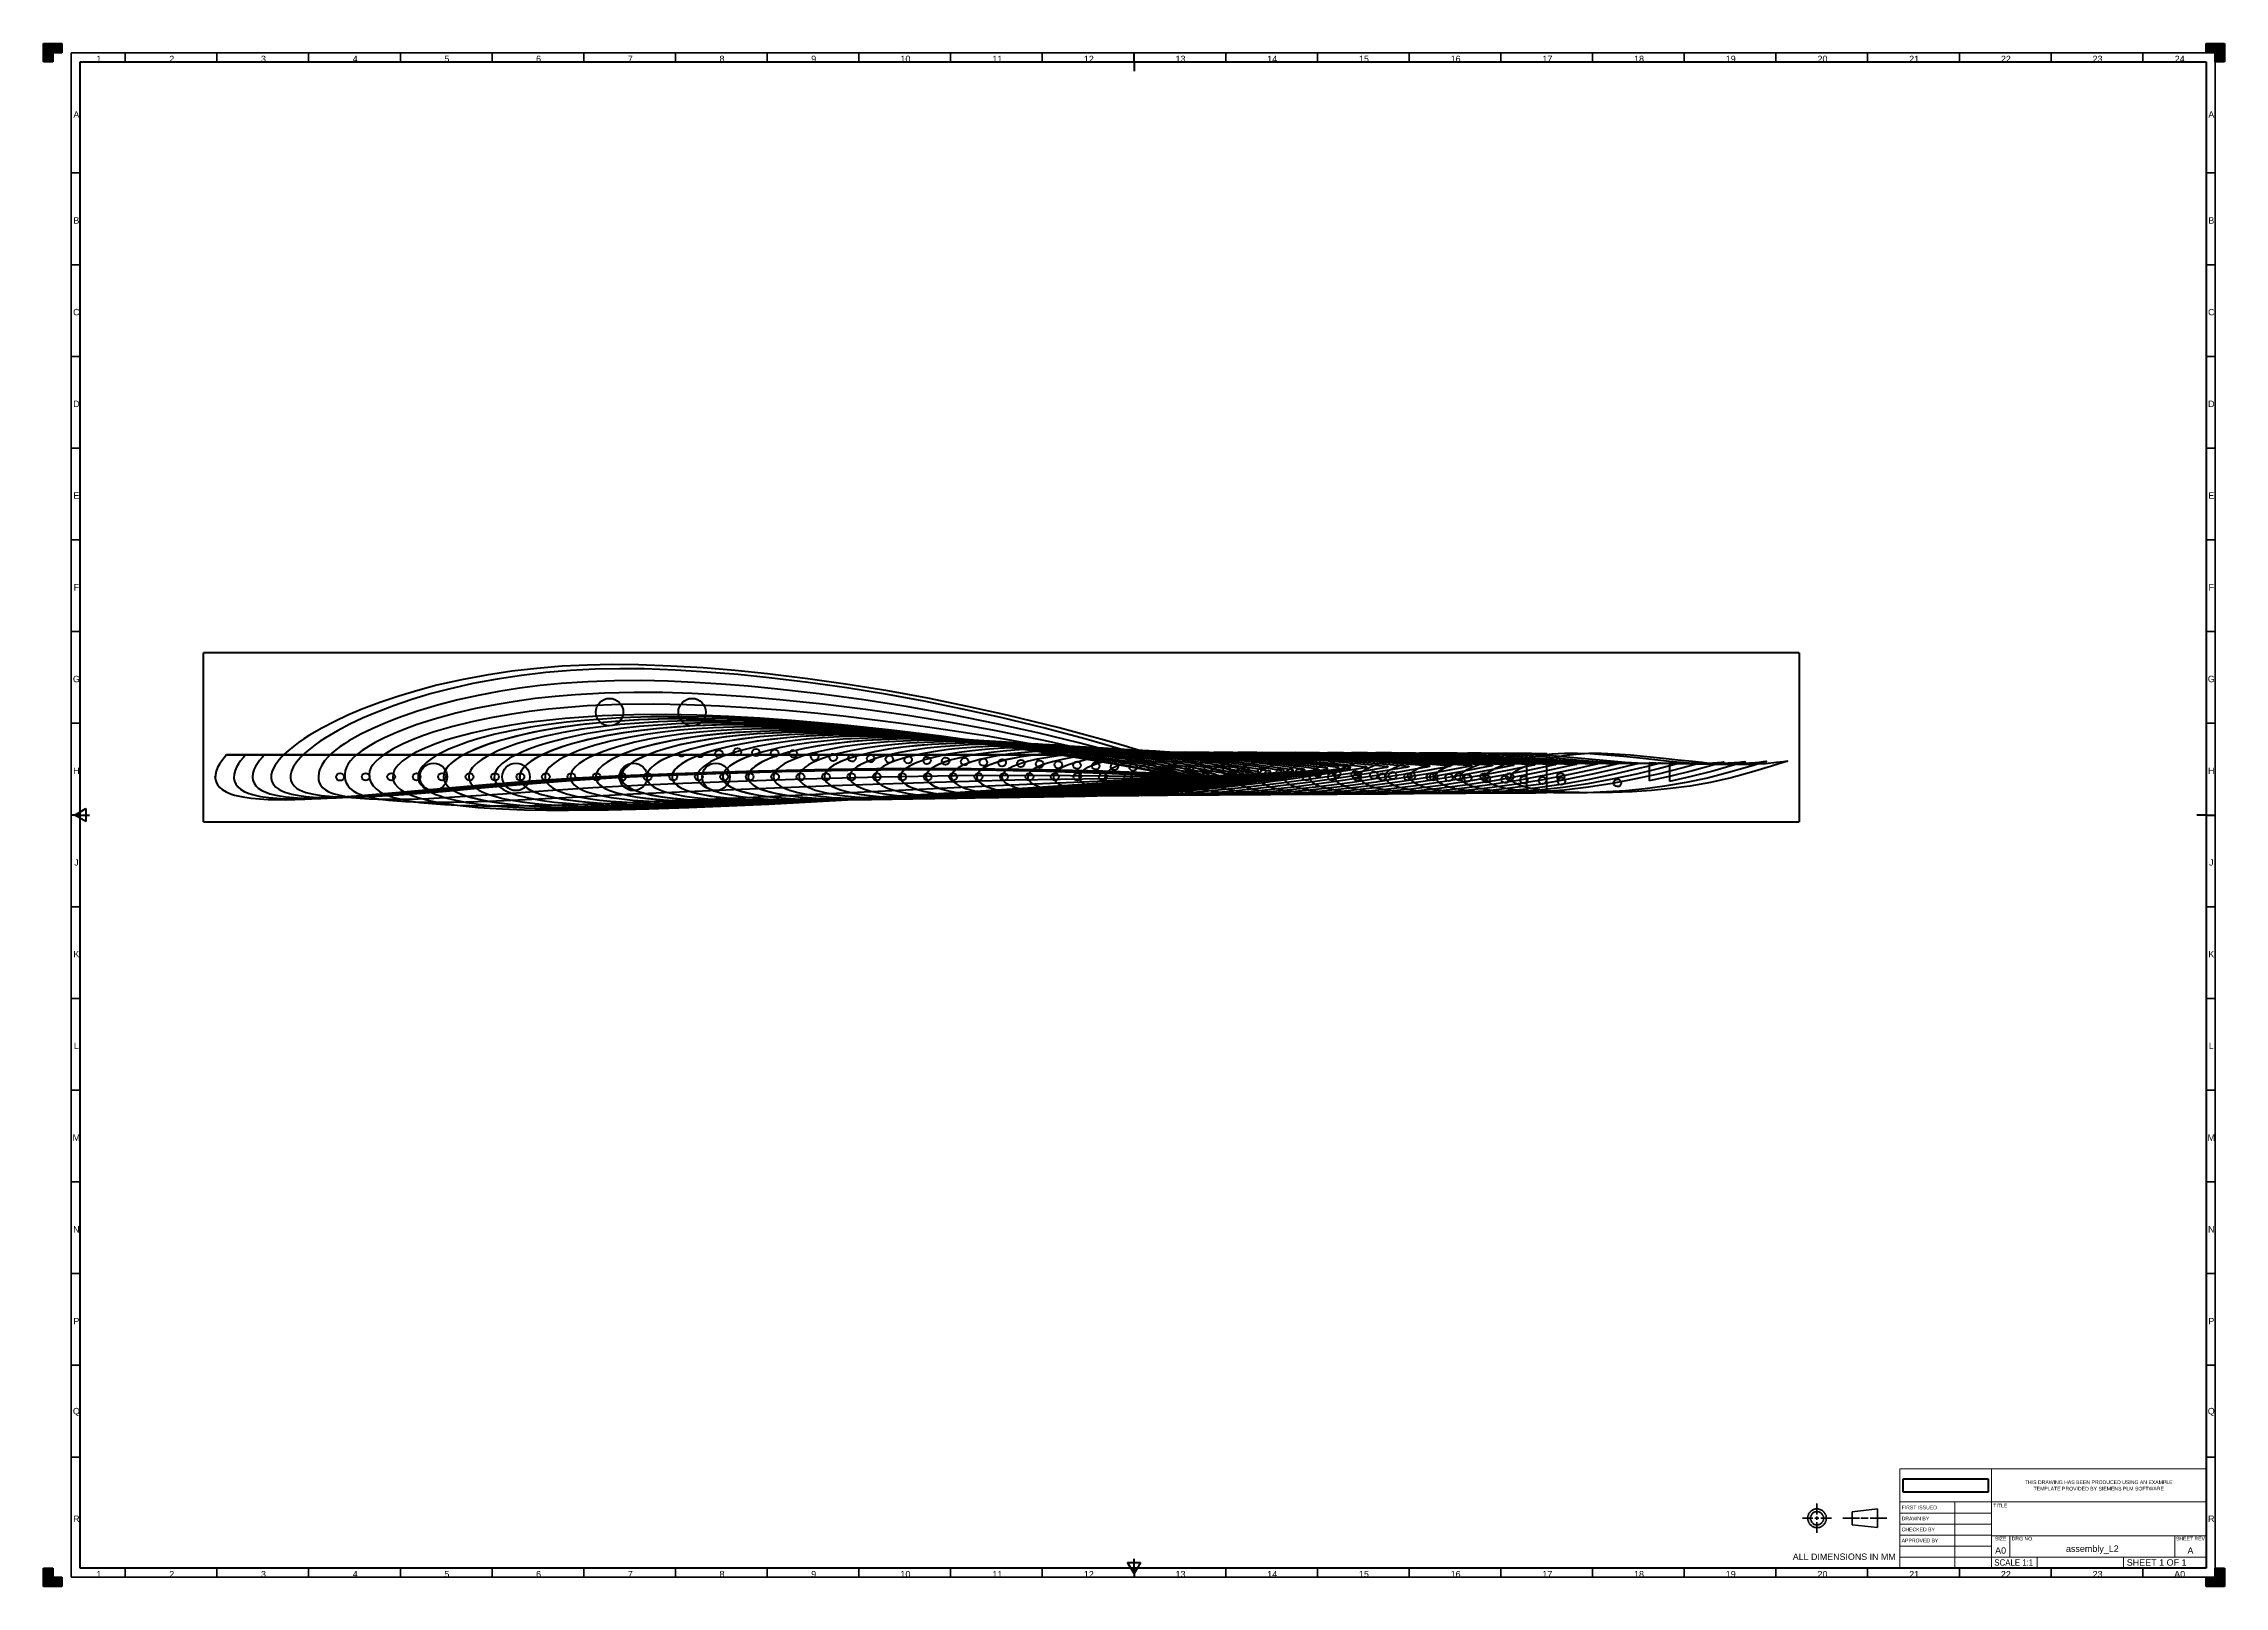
# Model space of a CAD drawing. Header units: millimetres. Extents: x 0 to 1189, y 0 to 841.
import ezdxf

# ---------------------------------------------------------------- set-up
doc = ezdxf.new("R2010")
doc.units = ezdxf.units.MM
for name, color, linetype, true_color in [('1', 7, 'Continuous', 0xffffff), ('256', 7, 'Continuous', 0xffffff), ('61', 7, 'Continuous', 0xffffff)]:
    doc.layers.add(name, color=color, linetype=linetype, true_color=true_color)
doc.styles.add('Arial', font='Arial')
picture_1 = doc.add_image_def('image1.jpg', size_in_pixel=(548, 87))

msp = doc.modelspace()

# ---------------------------------------------------------------- texts
at = {"layer": '256', "color": 18, "linetype": 'Continuous', "lineweight": 13, "char_height": 3.5, "attachment_point": 7, "line_spacing_factor": 1.047437, "style": 'Arial'}
for s, insert in [('\\fArial|b0|i0;\\W1.0000;1', (28.750848, 830.864203)), ('\\fArial|b0|i0;\\W1.0000;2', (68.500848, 830.864203)), ('\\fArial|b0|i0;\\W1.0000;3', (118.500848, 830.864203)), ('\\fArial|b0|i0;\\W1.0000;4', (168.500848, 830.871365)), ('\\fArial|b0|i0;\\W1.0000;5', (218.500848, 830.871365)), ('\\fArial|b0|i0;\\W1.0000;6', (268.500848, 830.864203)), ('\\fArial|b0|i0;\\W1.0000;7', (318.500848, 830.871365)), ('\\fArial|b0|i0;\\W1.0000;8', (368.500848, 830.864203)), ('\\fArial|b0|i0;\\W1.0000;9', (418.500848, 830.864203)), ('\\fArial|b0|i0;\\W1.0000;10', (467.141196, 830.864203)), ('\\fArial|b0|i0;\\W1.0000;11', (517.322642, 830.864203)), ('\\fArial|b0|i0;\\W1.0000;12', (567.141196, 830.864203)), ('\\fArial|b0|i0;\\W1.0000;13', (617.141196, 830.864203)), ('\\fArial|b0|i0;\\W1.0000;14', (667.141196, 830.864203)), ('\\fArial|b0|i0;\\W1.0000;15', (717.141196, 830.864203)), ('\\fArial|b0|i0;\\W1.0000;16', (767.141196, 830.864203)), ('\\fArial|b0|i0;\\W1.0000;17', (817.141196, 830.864203)), ('\\fArial|b0|i0;\\W1.0000;18', (867.141196, 830.864203)), ('\\fArial|b0|i0;\\W1.0000;19', (917.141196, 830.864203)), ('\\fArial|b0|i0;\\W1.0000;20', (967.141196, 830.864203)), ('\\fArial|b0|i0;\\W1.0000;21', (1017.141196, 830.864203)), ('\\fArial|b0|i0;\\W1.0000;22', (1067.141196, 830.864203)), ('\\fArial|b0|i0;\\W1.0000;23', (1117.141196, 830.864203)), ('\\fArial|b0|i0;\\W1.0000;24', (1161.891196, 830.864203)), ('\\fArial|b0|i0;\\W1.0000;A', (16.229872, 800.621365)), ('\\fArial|b0|i0;\\W1.0000;A', (1180.229872, 800.621365)), ('\\fArial|b0|i0;\\W1.0000;B', (16.229872, 742.871365)), ('\\fArial|b0|i0;\\W1.0000;B', (1180.229872, 742.871365)), ('\\fArial|b0|i0;\\W1.0000;C', (16.094982, 692.841522)), ('\\fArial|b0|i0;\\W1.0000;C', (1180.094982, 692.841522)), ('\\fArial|b0|i0;\\W1.0000;D', (16.094982, 642.871365)), ('\\fArial|b0|i0;\\W1.0000;D', (1180.094982, 642.871365)), ('\\fArial|b0|i0;\\W1.0000;E', (16.229872, 592.871365)), ('\\fArial|b0|i0;\\W1.0000;E', (1180.229872, 592.871365)), ('\\fArial|b0|i0;\\W1.0000;F', (16.367151, 542.871365)), ('\\fArial|b0|i0;\\W1.0000;F', (1180.367151, 542.871365)), ('\\fArial|b0|i0;\\W1.0000;G', (15.958897, 492.841522)), ('\\fArial|b0|i0;\\W1.0000;G', (1179.958897, 492.841522)), ('\\fArial|b0|i0;\\W1.0000;H', (16.094982, 442.871365)), ('\\fArial|b0|i0;\\W1.0000;H', (1180.094982, 442.871365)), ('\\fArial|b0|i0;\\W1.0000;J', (16.638126, 392.871365)), ('\\fArial|b0|i0;\\W1.0000;J', (1180.638126, 392.871365)), ('\\fArial|b0|i0;\\W1.0000;K', (16.229872, 342.871365)), ('\\fArial|b0|i0;\\W1.0000;K', (1180.229872, 342.871365)), ('\\fArial|b0|i0;\\W1.0000;L', (16.500848, 292.871365)), ('\\fArial|b0|i0;\\W1.0000;L', (1180.500848, 292.871365)), ('\\fArial|b0|i0;\\W1.0000;M', (15.824006, 242.871365)), ('\\fArial|b0|i0;\\W1.0000;M', (1179.824006, 242.871365)), ('\\fArial|b0|i0;\\W1.0000;N', (16.094982, 192.871365)), ('\\fArial|b0|i0;\\W1.0000;N', (1180.094982, 192.871365)), ('\\fArial|b0|i0;\\W1.0000;P', (16.229872, 142.871365)), ('\\fArial|b0|i0;\\W1.0000;P', (1180.229872, 142.871365)), ('\\fArial|b0|i0;\\W1.0000;Q', (15.958897, 92.840328)), ('\\fArial|b0|i0;\\W1.0000;Q', (1179.958897, 92.840328)), ('\\fArial|b0|i0;\\W1.0000;R', (16.094982, 35.121365)), ('\\fArial|b0|i0;\\W1.0000;R', (1180.094982, 35.121365)), ('\\fArial|b0|i0;\\W1.0000;1', (28.750848, 4.864203)), ('\\fArial|b0|i0;\\W1.0000;2', (68.500848, 4.864203)), ('\\fArial|b0|i0;\\W1.0000;3', (118.500848, 4.864203)), ('\\fArial|b0|i0;\\W1.0000;4', (168.500848, 4.871365)), ('\\fArial|b0|i0;\\W1.0000;5', (218.500848, 4.871365)), ('\\fArial|b0|i0;\\W1.0000;6', (268.500848, 4.864203)), ('\\fArial|b0|i0;\\W1.0000;7', (318.500848, 4.871365)), ('\\fArial|b0|i0;\\W1.0000;8', (368.500848, 4.864203)), ('\\fArial|b0|i0;\\W1.0000;9', (418.500848, 4.864203)), ('\\fArial|b0|i0;\\W1.0000;10', (467.141196, 4.864203)), ('\\fArial|b0|i0;\\W1.0000;11', (517.322642, 4.864203)), ('\\fArial|b0|i0;\\W1.0000;12', (567.141196, 4.864203)), ('\\fArial|b0|i0;\\W1.0000;13', (617.141196, 4.864203)), ('\\fArial|b0|i0;\\W1.0000;14', (667.141196, 4.864203)), ('\\fArial|b0|i0;\\W1.0000;15', (717.141196, 4.864203)), ('\\fArial|b0|i0;\\W1.0000;16', (767.141196, 4.864203)), ('\\fArial|b0|i0;\\W1.0000;17', (817.141196, 4.864203)), ('\\fArial|b0|i0;\\W1.0000;18', (867.141196, 4.864203)), ('\\fArial|b0|i0;\\W1.0000;19', (917.141196, 4.864203)), ('\\fArial|b0|i0;\\W1.0000;20', (967.141196, 4.864203)), ('\\fArial|b0|i0;\\W1.0000;21', (1017.141196, 4.864203)), ('\\fArial|b0|i0;\\W1.0000;22', (1067.141196, 4.864203)), ('\\fArial|b0|i0;\\W1.0000;23', (1117.141196, 4.864203)), ('\\fArial|b0|i0;\\W1.0000;A0', (1161.62022, 4.864203))]:
    msp.add_mtext(s, dxfattribs=dict(at, insert=insert))

# ---------------------------------------------------------------- blocks, each defined once
blk = doc.blocks.new('HATCH1')
at = {"color": 18, "lineweight": 13}
for p, q in [((0, 840.98988), (10, 840.98988)), ((0, 840.94755), (10, 840.94755)), ((0, 840.90522), (10, 840.90522)), ((0, 840.86289), (10, 840.86289)), ((0, 840.82056), (10, 840.82056)), ((0, 840.77823), (10, 840.77823)), ((0, 840.7359), (10, 840.7359)), ((0, 840.69357), (10, 840.69357)), ((0, 840.65124), (10, 840.65124)), ((0, 840.60891), (10, 840.60891)), ((0, 840.56658), (10, 840.56658)), ((0, 840.52425), (10, 840.52425)), ((0, 840.48192), (10, 840.48192)), ((0, 840.43959), (10, 840.43959)), ((0, 840.39726), (10, 840.39726)), ((0, 840.35493), (10, 840.35493)), ((0, 840.3126), (10, 840.3126)), ((0, 840.27027), (10, 840.27027)), ((0, 840.22794), (10, 840.22794)), ((0, 840.18561), (10, 840.18561)), ((0, 840.14328), (10, 840.14328)), ((0, 840.10095), (10, 840.10095)), ((0, 840.05862), (10, 840.05862)), ((0, 840.01629), (10, 840.01629)), ((0, 839.97396), (10, 839.97396)), ((0, 839.93163), (10, 839.93163)), ((0, 839.8893), (10, 839.8893)), ((0, 839.84697), (10, 839.84697)), ((0, 839.80464), (10, 839.80464)), ((0, 839.76231), (10, 839.76231)), ((0, 839.71998), (10, 839.71998)), ((0, 839.67765), (10, 839.67765)), ((0, 839.63532), (10, 839.63532)), ((0, 839.59299), (10, 839.59299)), ((0, 839.55066), (10, 839.55066)), ((0, 839.50833), (10, 839.50833)), ((0, 839.466), (10, 839.466)), ((0, 839.42367), (10, 839.42367)), ((0, 839.38134), (10, 839.38134)), ((0, 839.33901), (10, 839.33901)), ((0, 839.29668), (10, 839.29668)), ((0, 839.25435), (10, 839.25435)), ((0, 839.21202), (10, 839.21202)), ((0, 839.16969), (10, 839.16969)), ((0, 839.12736), (10, 839.12736)), ((0, 839.08503), (10, 839.08503)), ((0, 839.0427), (10, 839.0427)), ((0, 839.00037), (10, 839.00037)), ((0, 838.95804), (10, 838.95804)), ((0, 838.91571), (10, 838.91571)), ((0, 838.87338), (10, 838.87338)), ((0, 838.83105), (10, 838.83105)), ((0, 838.78872), (10, 838.78872)), ((0, 838.74639), (10, 838.74639)), ((0, 838.70406), (10, 838.70406)), ((0, 838.66173), (10, 838.66173)), ((0, 838.6194), (10, 838.6194)), ((0, 838.57707), (10, 838.57707)), ((0, 838.53474), (10, 838.53474)), ((0, 838.49241), (10, 838.49241)), ((0, 838.45008), (10, 838.45008)), ((0, 838.40775), (10, 838.40775)), ((0, 838.36542), (10, 838.36542)), ((0, 838.32309), (10, 838.32309)), ((0, 838.28076), (10, 838.28076)), ((0, 838.23843), (10, 838.23843)), ((0, 838.1961), (10, 838.1961)), ((0, 838.15377), (10, 838.15377)), ((0, 838.11144), (10, 838.11144)), ((0, 838.06911), (10, 838.06911)), ((0, 838.02678), (10, 838.02678)), ((0, 837.98445), (10, 837.98445)), ((0, 837.94212), (10, 837.94212)), ((0, 837.89979), (10, 837.89979)), ((0, 837.85746), (10, 837.85746)), ((0, 837.81513), (10, 837.81513)), ((0, 837.7728), (10, 837.7728)), ((0, 837.73047), (10, 837.73047)), ((0, 837.68814), (10, 837.68814)), ((0, 837.64581), (10, 837.64581)), ((0, 837.60348), (10, 837.60348)), ((0, 837.56115), (10, 837.56115)), ((0, 837.51882), (10, 837.51882)), ((0, 837.47649), (10, 837.47649)), ((0, 837.43416), (10, 837.43416)), ((0, 837.39183), (10, 837.39183)), ((0, 837.3495), (10, 837.3495)), ((0, 837.30717), (10, 837.30717)), ((0, 837.26484), (10, 837.26484)), ((0, 837.22251), (10, 837.22251)), ((0, 837.18018), (10, 837.18018)), ((0, 837.13785), (10, 837.13785)), ((0, 837.09552), (10, 837.09552)), ((0, 837.05319), (10, 837.05319)), ((0, 837.01086), (10, 837.01086)), ((0, 836.96853), (10, 836.96853)), ((0, 836.9262), (10, 836.9262)), ((0, 836.88387), (10, 836.88387)), ((0, 836.84154), (10, 836.84154)), ((0, 836.79921), (10, 836.79921)), ((0, 836.75688), (10, 836.75688)), ((0, 836.71455), (10, 836.71455)), ((0, 836.67222), (10, 836.67222)), ((0, 836.62989), (10, 836.62989)), ((0, 836.58756), (10, 836.58756)), ((0, 836.54523), (10, 836.54523)), ((0, 836.5029), (10, 836.5029)), ((0, 836.46057), (10, 836.46057)), ((0, 836.41824), (10, 836.41824)), ((0, 836.37591), (10, 836.37591)), ((0, 836.33358), (10, 836.33358)), ((0, 836.29125), (10, 836.29125)), ((0, 836.24892), (10, 836.24892)), ((0, 836.20659), (10, 836.20659)), ((0, 836.16426), (10, 836.16426)), ((0, 836.12193), (10, 836.12193)), ((0, 836.0796), (10, 836.0796)), ((0, 836.03727), (10, 836.03727)), ((0, 835.99494), (5, 835.99494)), ((0, 835.95261), (5, 835.95261)), ((0, 835.91028), (5, 835.91028)), ((0, 835.86795), (5, 835.86795)), ((0, 835.82562), (5, 835.82562)), ((0, 835.78329), (5, 835.78329)), ((0, 835.74096), (5, 835.74096)), ((0, 835.69863), (5, 835.69863)), ((0, 835.6563), (5, 835.6563)), ((0, 835.61397), (5, 835.61397)), ((0, 835.57164), (5, 835.57164)), ((0, 835.52931), (5, 835.52931)), ((0, 835.48698), (5, 835.48698)), ((0, 835.44465), (5, 835.44465)), ((0, 835.40232), (5, 835.40232)), ((0, 835.35999), (5, 835.35999)), ((0, 835.31766), (5, 835.31766)), ((0, 835.27533), (5, 835.27533)), ((0, 835.233), (5, 835.233)), ((0, 835.19067), (5, 835.19067)), ((0, 835.14834), (5, 835.14834)), ((0, 835.10601), (5, 835.10601)), ((0, 835.06368), (5, 835.06368)), ((0, 835.02135), (5, 835.02135)), ((0, 834.97902), (5, 834.97902)), ((0, 834.93669), (5, 834.93669)), ((0, 834.89436), (5, 834.89436)), ((0, 834.85203), (5, 834.85203)), ((0, 834.8097), (5, 834.8097)), ((0, 834.76737), (5, 834.76737)), ((0, 834.72504), (5, 834.72504)), ((0, 834.68271), (5, 834.68271)), ((0, 834.64038), (5, 834.64038)), ((0, 834.59805), (5, 834.59805)), ((0, 834.55572), (5, 834.55572)), ((0, 834.51339), (5, 834.51339)), ((0, 834.47106), (5, 834.47106)), ((0, 834.42873), (5, 834.42873)), ((0, 834.3864), (5, 834.3864)), ((0, 834.34407), (5, 834.34407)), ((0, 834.30174), (5, 834.30174)), ((0, 834.25941), (5, 834.25941)), ((0, 834.21708), (5, 834.21708)), ((0, 834.17475), (5, 834.17475)), ((0, 834.13242), (5, 834.13242)), ((0, 834.09009), (5, 834.09009)), ((0, 834.04776), (5, 834.04776)), ((0, 834.00543), (5, 834.00543)), ((0, 833.9631), (5, 833.9631)), ((0, 833.92077), (5, 833.92077)), ((0, 833.87844), (5, 833.87844)), ((0, 833.83611), (5, 833.83611)), ((0, 833.79378), (5, 833.79378)), ((0, 833.75145), (5, 833.75145)), ((0, 833.70912), (5, 833.70912)), ((0, 833.66679), (5, 833.66679)), ((0, 833.62446), (5, 833.62446)), ((0, 833.58213), (5, 833.58213)), ((0, 833.5398), (5, 833.5398)), ((0, 833.49747), (5, 833.49747)), ((0, 833.45514), (5, 833.45514)), ((0, 833.41281), (5, 833.41281)), ((0, 833.37048), (5, 833.37048)), ((0, 833.32815), (5, 833.32815)), ((0, 833.28582), (5, 833.28582)), ((0, 833.24349), (5, 833.24349)), ((0, 833.20116), (5, 833.20116)), ((0, 833.15883), (5, 833.15883)), ((0, 833.1165), (5, 833.1165)), ((0, 833.07417), (5, 833.07417)), ((0, 833.03184), (5, 833.03184)), ((0, 832.98951), (5, 832.98951)), ((0, 832.94718), (5, 832.94718)), ((0, 832.90485), (5, 832.90485)), ((0, 832.86252), (5, 832.86252)), ((0, 832.82019), (5, 832.82019)), ((0, 832.77786), (5, 832.77786)), ((0, 832.73553), (5, 832.73553)), ((0, 832.6932), (5, 832.6932)), ((0, 832.65087), (5, 832.65087)), ((0, 832.60854), (5, 832.60854)), ((0, 832.56621), (5, 832.56621)), ((0, 832.52388), (5, 832.52388)), ((0, 832.48155), (5, 832.48155)), ((0, 832.43922), (5, 832.43922)), ((0, 832.39689), (5, 832.39689)), ((0, 832.35456), (5, 832.35456)), ((0, 832.31223), (5, 832.31223)), ((0, 832.2699), (5, 832.2699)), ((0, 832.22757), (5, 832.22757)), ((0, 832.18524), (5, 832.18524)), ((0, 832.14291), (5, 832.14291)), ((0, 832.10058), (5, 832.10058)), ((0, 832.05825), (5, 832.05825)), ((0, 832.01592), (5, 832.01592)), ((0, 831.97359), (5, 831.97359)), ((0, 831.93126), (5, 831.93126)), ((0, 831.88893), (5, 831.88893)), ((0, 831.8466), (5, 831.8466)), ((0, 831.80427), (5, 831.80427)), ((0, 831.76194), (5, 831.76194)), ((0, 831.71961), (5, 831.71961)), ((0, 831.67728), (5, 831.67728)), ((0, 831.63495), (5, 831.63495)), ((0, 831.59262), (5, 831.59262)), ((0, 831.55029), (5, 831.55029)), ((0, 831.50796), (5, 831.50796)), ((0, 831.46563), (5, 831.46563)), ((0, 831.4233), (5, 831.4233)), ((0, 831.38097), (5, 831.38097)), ((0, 831.33864), (5, 831.33864)), ((0, 831.29631), (5, 831.29631)), ((0, 831.25398), (5, 831.25398)), ((0, 831.21165), (5, 831.21165)), ((0, 831.16932), (5, 831.16932)), ((0, 831.12699), (5, 831.12699)), ((0, 831.08466), (5, 831.08466)), ((0, 831.04233), (5, 831.04233)), ((0, 831), (5, 831))]:
    blk.add_line(p, q, dxfattribs=at)
blk = doc.blocks.new('HATCH3')
at = {"color": 18, "lineweight": 13}
for p, q in [((1179, 840.98988), (1189, 840.98988)), ((1179, 840.94755), (1189, 840.94755)), ((1179, 840.90522), (1189, 840.90522)), ((1179, 840.86289), (1189, 840.86289)), ((1179, 840.82056), (1189, 840.82056)), ((1179, 840.77823), (1189, 840.77823)), ((1179, 840.7359), (1189, 840.7359)), ((1179, 840.69357), (1189, 840.69357)), ((1179, 840.65124), (1189, 840.65124)), ((1179, 840.60891), (1189, 840.60891)), ((1179, 840.56658), (1189, 840.56658)), ((1179, 840.52425), (1189, 840.52425)), ((1179, 840.48192), (1189, 840.48192)), ((1179, 840.43959), (1189, 840.43959)), ((1179, 840.39726), (1189, 840.39726)), ((1179, 840.35493), (1189, 840.35493)), ((1179, 840.3126), (1189, 840.3126)), ((1179, 840.27027), (1189, 840.27027)), ((1179, 840.22794), (1189, 840.22794)), ((1179, 840.18561), (1189, 840.18561)), ((1179, 840.14328), (1189, 840.14328)), ((1179, 840.10095), (1189, 840.10095)), ((1179, 840.05862), (1189, 840.05862)), ((1179, 840.01629), (1189, 840.01629)), ((1179, 839.97396), (1189, 839.97396)), ((1179, 839.93163), (1189, 839.93163)), ((1179, 839.8893), (1189, 839.8893)), ((1179, 839.84697), (1189, 839.84697)), ((1179, 839.80464), (1189, 839.80464)), ((1179, 839.76231), (1189, 839.76231)), ((1179, 839.71998), (1189, 839.71998)), ((1179, 839.67765), (1189, 839.67765)), ((1179, 839.63532), (1189, 839.63532)), ((1179, 839.59299), (1189, 839.59299)), ((1179, 839.55066), (1189, 839.55066)), ((1179, 839.50833), (1189, 839.50833)), ((1179, 839.466), (1189, 839.466)), ((1179, 839.42367), (1189, 839.42367)), ((1179, 839.38134), (1189, 839.38134)), ((1179, 839.33901), (1189, 839.33901)), ((1179, 839.29668), (1189, 839.29668)), ((1179, 839.25435), (1189, 839.25435)), ((1179, 839.21202), (1189, 839.21202)), ((1179, 839.16969), (1189, 839.16969)), ((1179, 839.12736), (1189, 839.12736)), ((1179, 839.08503), (1189, 839.08503)), ((1179, 839.0427), (1189, 839.0427)), ((1179, 839.00037), (1189, 839.00037)), ((1179, 838.95804), (1189, 838.95804)), ((1179, 838.91571), (1189, 838.91571)), ((1179, 838.87338), (1189, 838.87338)), ((1179, 838.83105), (1189, 838.83105)), ((1179, 838.78872), (1189, 838.78872)), ((1179, 838.74639), (1189, 838.74639)), ((1179, 838.70406), (1189, 838.70406)), ((1179, 838.66173), (1189, 838.66173)), ((1179, 838.6194), (1189, 838.6194)), ((1179, 838.57707), (1189, 838.57707)), ((1179, 838.53474), (1189, 838.53474)), ((1179, 838.49241), (1189, 838.49241)), ((1179, 838.45008), (1189, 838.45008)), ((1179, 838.40775), (1189, 838.40775)), ((1179, 838.36542), (1189, 838.36542)), ((1179, 838.32309), (1189, 838.32309)), ((1179, 838.28076), (1189, 838.28076)), ((1179, 838.23843), (1189, 838.23843)), ((1179, 838.1961), (1189, 838.1961)), ((1179, 838.15377), (1189, 838.15377)), ((1179, 838.11144), (1189, 838.11144)), ((1179, 838.06911), (1189, 838.06911)), ((1179, 838.02678), (1189, 838.02678)), ((1179, 837.98445), (1189, 837.98445)), ((1179, 837.94212), (1189, 837.94212)), ((1179, 837.89979), (1189, 837.89979)), ((1179, 837.85746), (1189, 837.85746)), ((1179, 837.81513), (1189, 837.81513)), ((1179, 837.7728), (1189, 837.7728)), ((1179, 837.73047), (1189, 837.73047)), ((1179, 837.68814), (1189, 837.68814)), ((1179, 837.64581), (1189, 837.64581)), ((1179, 837.60348), (1189, 837.60348)), ((1179, 837.56115), (1189, 837.56115)), ((1179, 837.51882), (1189, 837.51882)), ((1179, 837.47649), (1189, 837.47649)), ((1179, 837.43416), (1189, 837.43416)), ((1179, 837.39183), (1189, 837.39183)), ((1179, 837.3495), (1189, 837.3495)), ((1179, 837.30717), (1189, 837.30717)), ((1179, 837.26484), (1189, 837.26484)), ((1179, 837.22251), (1189, 837.22251)), ((1179, 837.18018), (1189, 837.18018)), ((1179, 837.13785), (1189, 837.13785)), ((1179, 837.09552), (1189, 837.09552)), ((1179, 837.05319), (1189, 837.05319)), ((1179, 837.01086), (1189, 837.01086)), ((1179, 836.96853), (1189, 836.96853)), ((1179, 836.9262), (1189, 836.9262)), ((1179, 836.88387), (1189, 836.88387)), ((1179, 836.84154), (1189, 836.84154)), ((1179, 836.79921), (1189, 836.79921)), ((1179, 836.75688), (1189, 836.75688)), ((1179, 836.71455), (1189, 836.71455)), ((1179, 836.67222), (1189, 836.67222)), ((1179, 836.62989), (1189, 836.62989)), ((1179, 836.58756), (1189, 836.58756)), ((1179, 836.54523), (1189, 836.54523)), ((1179, 836.5029), (1189, 836.5029)), ((1179, 836.46057), (1189, 836.46057)), ((1179, 836.41824), (1189, 836.41824)), ((1179, 836.37591), (1189, 836.37591)), ((1179, 836.33358), (1189, 836.33358)), ((1179, 836.29125), (1189, 836.29125)), ((1179, 836.24892), (1189, 836.24892)), ((1179, 836.20659), (1189, 836.20659)), ((1179, 836.16426), (1189, 836.16426)), ((1179, 836.12193), (1189, 836.12193)), ((1179, 836.0796), (1189, 836.0796)), ((1179, 836.03727), (1189, 836.03727)), ((1184, 835.99494), (1189, 835.99494)), ((1184, 835.95261), (1189, 835.95261)), ((1184, 835.91028), (1189, 835.91028)), ((1184, 835.86795), (1189, 835.86795)), ((1184, 835.82562), (1189, 835.82562)), ((1184, 835.78329), (1189, 835.78329)), ((1184, 835.74096), (1189, 835.74096)), ((1184, 835.69863), (1189, 835.69863)), ((1184, 835.6563), (1189, 835.6563)), ((1184, 835.61397), (1189, 835.61397)), ((1184, 835.57164), (1189, 835.57164)), ((1184, 835.52931), (1189, 835.52931)), ((1184, 835.48698), (1189, 835.48698)), ((1184, 835.44465), (1189, 835.44465)), ((1184, 835.40232), (1189, 835.40232)), ((1184, 835.35999), (1189, 835.35999)), ((1184, 835.31766), (1189, 835.31766)), ((1184, 835.27533), (1189, 835.27533)), ((1184, 835.233), (1189, 835.233)), ((1184, 835.19067), (1189, 835.19067)), ((1184, 835.14834), (1189, 835.14834)), ((1184, 835.10601), (1189, 835.10601)), ((1184, 835.06368), (1189, 835.06368)), ((1184, 835.02135), (1189, 835.02135)), ((1184, 834.97902), (1189, 834.97902)), ((1184, 834.93669), (1189, 834.93669)), ((1184, 834.89436), (1189, 834.89436)), ((1184, 834.85203), (1189, 834.85203)), ((1184, 834.8097), (1189, 834.8097)), ((1184, 834.76737), (1189, 834.76737)), ((1184, 834.72504), (1189, 834.72504)), ((1184, 834.68271), (1189, 834.68271)), ((1184, 834.64038), (1189, 834.64038)), ((1184, 834.59805), (1189, 834.59805)), ((1184, 834.55572), (1189, 834.55572)), ((1184, 834.51339), (1189, 834.51339)), ((1184, 834.47106), (1189, 834.47106)), ((1184, 834.42873), (1189, 834.42873)), ((1184, 834.3864), (1189, 834.3864)), ((1184, 834.34407), (1189, 834.34407)), ((1184, 834.30174), (1189, 834.30174)), ((1184, 834.25941), (1189, 834.25941)), ((1184, 834.21708), (1189, 834.21708)), ((1184, 834.17475), (1189, 834.17475)), ((1184, 834.13242), (1189, 834.13242)), ((1184, 834.09009), (1189, 834.09009)), ((1184, 834.04776), (1189, 834.04776)), ((1184, 834.00543), (1189, 834.00543)), ((1184, 833.9631), (1189, 833.9631)), ((1184, 833.92077), (1189, 833.92077)), ((1184, 833.87844), (1189, 833.87844)), ((1184, 833.83611), (1189, 833.83611)), ((1184, 833.79378), (1189, 833.79378)), ((1184, 833.75145), (1189, 833.75145)), ((1184, 833.70912), (1189, 833.70912)), ((1184, 833.66679), (1189, 833.66679)), ((1184, 833.62446), (1189, 833.62446)), ((1184, 833.58213), (1189, 833.58213)), ((1184, 833.5398), (1189, 833.5398)), ((1184, 833.49747), (1189, 833.49747)), ((1184, 833.45514), (1189, 833.45514)), ((1184, 833.41281), (1189, 833.41281)), ((1184, 833.37048), (1189, 833.37048)), ((1184, 833.32815), (1189, 833.32815)), ((1184, 833.28582), (1189, 833.28582)), ((1184, 833.24349), (1189, 833.24349)), ((1184, 833.20116), (1189, 833.20116)), ((1184, 833.15883), (1189, 833.15883)), ((1184, 833.1165), (1189, 833.1165)), ((1184, 833.07417), (1189, 833.07417)), ((1184, 833.03184), (1189, 833.03184)), ((1184, 832.98951), (1189, 832.98951)), ((1184, 832.94718), (1189, 832.94718)), ((1184, 832.90485), (1189, 832.90485)), ((1184, 832.86252), (1189, 832.86252)), ((1184, 832.82019), (1189, 832.82019)), ((1184, 832.77786), (1189, 832.77786)), ((1184, 832.73553), (1189, 832.73553)), ((1184, 832.6932), (1189, 832.6932)), ((1184, 832.65087), (1189, 832.65087)), ((1184, 832.60854), (1189, 832.60854)), ((1184, 832.56621), (1189, 832.56621)), ((1184, 832.52388), (1189, 832.52388)), ((1184, 832.48155), (1189, 832.48155)), ((1184, 832.43922), (1189, 832.43922)), ((1184, 832.39689), (1189, 832.39689)), ((1184, 832.35456), (1189, 832.35456)), ((1184, 832.31223), (1189, 832.31223)), ((1184, 832.2699), (1189, 832.2699)), ((1184, 832.22757), (1189, 832.22757)), ((1184, 832.18524), (1189, 832.18524)), ((1184, 832.14291), (1189, 832.14291)), ((1184, 832.10058), (1189, 832.10058)), ((1184, 832.05825), (1189, 832.05825)), ((1184, 832.01592), (1189, 832.01592)), ((1184, 831.97359), (1189, 831.97359)), ((1184, 831.93126), (1189, 831.93126)), ((1184, 831.88893), (1189, 831.88893)), ((1184, 831.8466), (1189, 831.8466)), ((1184, 831.80427), (1189, 831.80427)), ((1184, 831.76194), (1189, 831.76194)), ((1184, 831.71961), (1189, 831.71961)), ((1184, 831.67728), (1189, 831.67728)), ((1184, 831.63495), (1189, 831.63495)), ((1184, 831.59262), (1189, 831.59262)), ((1184, 831.55029), (1189, 831.55029)), ((1184, 831.50796), (1189, 831.50796)), ((1184, 831.46563), (1189, 831.46563)), ((1184, 831.4233), (1189, 831.4233)), ((1184, 831.38097), (1189, 831.38097)), ((1184, 831.33864), (1189, 831.33864)), ((1184, 831.29631), (1189, 831.29631)), ((1184, 831.25398), (1189, 831.25398)), ((1184, 831.21165), (1189, 831.21165)), ((1184, 831.16932), (1189, 831.16932)), ((1184, 831.12699), (1189, 831.12699)), ((1184, 831.08466), (1189, 831.08466)), ((1184, 831.04233), (1189, 831.04233)), ((1184, 831), (1189, 831))]:
    blk.add_line(p, q, dxfattribs=at)
blk = doc.blocks.new('HATCH5')
at = {"color": 18, "lineweight": 13}
for p, q in [((1179, 4.99494), (1189, 4.99494)), ((1179, 4.95261), (1189, 4.95261)), ((1179, 4.91028), (1189, 4.91028)), ((1179, 4.86795), (1189, 4.86795)), ((1179, 4.82562), (1189, 4.82562)), ((1179, 4.78329), (1189, 4.78329)), ((1179, 4.74096), (1189, 4.74096)), ((1179, 4.69863), (1189, 4.69863)), ((1179, 4.6563), (1189, 4.6563)), ((1179, 4.61397), (1189, 4.61397)), ((1179, 4.57164), (1189, 4.57164)), ((1179, 4.52931), (1189, 4.52931)), ((1179, 4.48698), (1189, 4.48698)), ((1179, 4.44465), (1189, 4.44465)), ((1179, 4.40232), (1189, 4.40232)), ((1179, 4.35999), (1189, 4.35999)), ((1179, 4.31766), (1189, 4.31766)), ((1179, 4.27533), (1189, 4.27533)), ((1179, 4.233), (1189, 4.233)), ((1179, 4.19067), (1189, 4.19067)), ((1179, 4.14834), (1189, 4.14834)), ((1179, 4.10601), (1189, 4.10601)), ((1179, 4.06368), (1189, 4.06368)), ((1179, 4.02135), (1189, 4.02135)), ((1179, 3.97902), (1189, 3.97902)), ((1179, 3.93669), (1189, 3.93669)), ((1179, 3.89436), (1189, 3.89436)), ((1179, 3.85203), (1189, 3.85203)), ((1179, 3.8097), (1189, 3.8097)), ((1179, 3.76737), (1189, 3.76737)), ((1179, 3.72504), (1189, 3.72504)), ((1179, 3.68271), (1189, 3.68271)), ((1179, 3.64038), (1189, 3.64038)), ((1179, 3.59805), (1189, 3.59805)), ((1179, 3.55572), (1189, 3.55572)), ((1179, 3.51339), (1189, 3.51339)), ((1179, 3.47106), (1189, 3.47106)), ((1179, 3.42873), (1189, 3.42873)), ((1179, 3.3864), (1189, 3.3864)), ((1179, 3.34407), (1189, 3.34407)), ((1179, 3.30174), (1189, 3.30174)), ((1179, 3.25941), (1189, 3.25941)), ((1179, 3.21708), (1189, 3.21708)), ((1179, 3.17475), (1189, 3.17475)), ((1179, 3.13242), (1189, 3.13242)), ((1179, 3.09009), (1189, 3.09009)), ((1179, 3.04776), (1189, 3.04776)), ((1179, 3.00543), (1189, 3.00543)), ((1179, 2.9631), (1189, 2.9631)), ((1179, 2.92077), (1189, 2.92077)), ((1179, 2.87844), (1189, 2.87844)), ((1179, 2.83611), (1189, 2.83611)), ((1179, 2.79378), (1189, 2.79378)), ((1179, 2.75145), (1189, 2.75145)), ((1179, 2.70912), (1189, 2.70912)), ((1179, 2.66679), (1189, 2.66679)), ((1179, 2.62446), (1189, 2.62446)), ((1179, 2.58213), (1189, 2.58213)), ((1179, 2.5398), (1189, 2.5398)), ((1179, 2.49747), (1189, 2.49747)), ((1179, 2.45514), (1189, 2.45514)), ((1179, 2.41281), (1189, 2.41281)), ((1179, 2.37048), (1189, 2.37048)), ((1179, 2.32815), (1189, 2.32815)), ((1179, 2.28582), (1189, 2.28582)), ((1179, 2.24349), (1189, 2.24349)), ((1179, 2.20116), (1189, 2.20116)), ((1179, 2.15883), (1189, 2.15883)), ((1179, 2.1165), (1189, 2.1165)), ((1179, 2.07417), (1189, 2.07417)), ((1179, 2.03184), (1189, 2.03184)), ((1179, 1.98951), (1189, 1.98951)), ((1179, 1.94718), (1189, 1.94718)), ((1179, 1.90485), (1189, 1.90485)), ((1179, 1.86252), (1189, 1.86252)), ((1179, 1.82019), (1189, 1.82019)), ((1179, 1.77786), (1189, 1.77786)), ((1179, 1.73553), (1189, 1.73553)), ((1179, 1.6932), (1189, 1.6932)), ((1179, 1.65087), (1189, 1.65087)), ((1179, 1.60854), (1189, 1.60854)), ((1179, 1.56621), (1189, 1.56621)), ((1179, 1.52388), (1189, 1.52388)), ((1179, 1.48155), (1189, 1.48155)), ((1179, 1.43922), (1189, 1.43922)), ((1179, 1.39689), (1189, 1.39689)), ((1179, 1.35456), (1189, 1.35456)), ((1179, 1.31223), (1189, 1.31223)), ((1179, 1.2699), (1189, 1.2699)), ((1179, 1.22757), (1189, 1.22757)), ((1179, 1.18524), (1189, 1.18524)), ((1179, 1.14291), (1189, 1.14291)), ((1179, 1.10058), (1189, 1.10058)), ((1179, 1.05825), (1189, 1.05825)), ((1179, 1.01592), (1189, 1.01592)), ((1179, 0.97359), (1189, 0.97359)), ((1179, 0.93126), (1189, 0.93126)), ((1179, 0.88893), (1189, 0.88893)), ((1179, 0.8466), (1189, 0.8466)), ((1179, 0.80427), (1189, 0.80427)), ((1179, 0.76194), (1189, 0.76194)), ((1179, 0.71961), (1189, 0.71961)), ((1179, 0.67728), (1189, 0.67728)), ((1179, 0.63495), (1189, 0.63495)), ((1179, 0.59262), (1189, 0.59262)), ((1179, 0.55029), (1189, 0.55029)), ((1179, 0.50796), (1189, 0.50796)), ((1179, 0.46563), (1189, 0.46563)), ((1179, 0.4233), (1189, 0.4233)), ((1179, 0.38097), (1189, 0.38097)), ((1179, 0.33864), (1189, 0.33864)), ((1179, 0.29631), (1189, 0.29631)), ((1179, 0.25398), (1189, 0.25398)), ((1179, 0.21165), (1189, 0.21165)), ((1179, 0.16932), (1189, 0.16932)), ((1179, 0.12699), (1189, 0.12699)), ((1179, 0.08466), (1189, 0.08466)), ((1179, 0.04233), (1189, 0.04233)), ((1179, 0), (1189, 0)), ((1184, 9.98988), (1189, 9.98988)), ((1184, 9.94755), (1189, 9.94755)), ((1184, 9.90522), (1189, 9.90522)), ((1184, 9.86289), (1189, 9.86289)), ((1184, 9.82056), (1189, 9.82056)), ((1184, 9.77823), (1189, 9.77823)), ((1184, 9.7359), (1189, 9.7359)), ((1184, 9.69357), (1189, 9.69357)), ((1184, 9.65124), (1189, 9.65124)), ((1184, 9.60891), (1189, 9.60891)), ((1184, 9.56658), (1189, 9.56658)), ((1184, 9.52425), (1189, 9.52425)), ((1184, 9.48192), (1189, 9.48192)), ((1184, 9.43959), (1189, 9.43959)), ((1184, 9.39726), (1189, 9.39726)), ((1184, 9.35493), (1189, 9.35493)), ((1184, 9.3126), (1189, 9.3126)), ((1184, 9.27027), (1189, 9.27027)), ((1184, 9.22794), (1189, 9.22794)), ((1184, 9.18561), (1189, 9.18561)), ((1184, 9.14328), (1189, 9.14328)), ((1184, 9.10095), (1189, 9.10095)), ((1184, 9.05862), (1189, 9.05862)), ((1184, 9.01629), (1189, 9.01629)), ((1184, 8.97396), (1189, 8.97396)), ((1184, 8.93163), (1189, 8.93163)), ((1184, 8.8893), (1189, 8.8893)), ((1184, 8.84697), (1189, 8.84697)), ((1184, 8.80464), (1189, 8.80464)), ((1184, 8.76231), (1189, 8.76231)), ((1184, 8.71998), (1189, 8.71998)), ((1184, 8.67765), (1189, 8.67765)), ((1184, 8.63532), (1189, 8.63532)), ((1184, 8.59299), (1189, 8.59299)), ((1184, 8.55066), (1189, 8.55066)), ((1184, 8.50833), (1189, 8.50833)), ((1184, 8.466), (1189, 8.466)), ((1184, 8.42367), (1189, 8.42367)), ((1184, 8.38134), (1189, 8.38134)), ((1184, 8.33901), (1189, 8.33901)), ((1184, 8.29668), (1189, 8.29668)), ((1184, 8.25435), (1189, 8.25435)), ((1184, 8.21202), (1189, 8.21202)), ((1184, 8.16969), (1189, 8.16969)), ((1184, 8.12736), (1189, 8.12736)), ((1184, 8.08503), (1189, 8.08503)), ((1184, 8.0427), (1189, 8.0427)), ((1184, 8.00037), (1189, 8.00037)), ((1184, 7.95804), (1189, 7.95804)), ((1184, 7.91571), (1189, 7.91571)), ((1184, 7.87338), (1189, 7.87338)), ((1184, 7.83105), (1189, 7.83105)), ((1184, 7.78872), (1189, 7.78872)), ((1184, 7.74639), (1189, 7.74639)), ((1184, 7.70406), (1189, 7.70406)), ((1184, 7.66173), (1189, 7.66173)), ((1184, 7.6194), (1189, 7.6194)), ((1184, 7.57707), (1189, 7.57707)), ((1184, 7.53474), (1189, 7.53474)), ((1184, 7.49241), (1189, 7.49241)), ((1184, 7.45008), (1189, 7.45008)), ((1184, 7.40775), (1189, 7.40775)), ((1184, 7.36542), (1189, 7.36542)), ((1184, 7.32309), (1189, 7.32309)), ((1184, 7.28076), (1189, 7.28076)), ((1184, 7.23843), (1189, 7.23843)), ((1184, 7.1961), (1189, 7.1961)), ((1184, 7.15377), (1189, 7.15377)), ((1184, 7.11144), (1189, 7.11144)), ((1184, 7.06911), (1189, 7.06911)), ((1184, 7.02678), (1189, 7.02678)), ((1184, 6.98445), (1189, 6.98445)), ((1184, 6.94212), (1189, 6.94212)), ((1184, 6.89979), (1189, 6.89979)), ((1184, 6.85746), (1189, 6.85746)), ((1184, 6.81513), (1189, 6.81513)), ((1184, 6.7728), (1189, 6.7728)), ((1184, 6.73047), (1189, 6.73047)), ((1184, 6.68814), (1189, 6.68814)), ((1184, 6.64581), (1189, 6.64581)), ((1184, 6.60348), (1189, 6.60348)), ((1184, 6.56115), (1189, 6.56115)), ((1184, 6.51882), (1189, 6.51882)), ((1184, 6.47649), (1189, 6.47649)), ((1184, 6.43416), (1189, 6.43416)), ((1184, 6.39183), (1189, 6.39183)), ((1184, 6.3495), (1189, 6.3495)), ((1184, 6.30717), (1189, 6.30717)), ((1184, 6.26484), (1189, 6.26484)), ((1184, 6.22251), (1189, 6.22251)), ((1184, 6.18018), (1189, 6.18018)), ((1184, 6.13785), (1189, 6.13785)), ((1184, 6.09552), (1189, 6.09552)), ((1184, 6.05319), (1189, 6.05319)), ((1184, 6.01086), (1189, 6.01086)), ((1184, 5.96853), (1189, 5.96853)), ((1184, 5.9262), (1189, 5.9262)), ((1184, 5.88387), (1189, 5.88387)), ((1184, 5.84154), (1189, 5.84154)), ((1184, 5.79921), (1189, 5.79921)), ((1184, 5.75688), (1189, 5.75688)), ((1184, 5.71455), (1189, 5.71455)), ((1184, 5.67222), (1189, 5.67222)), ((1184, 5.62989), (1189, 5.62989)), ((1184, 5.58756), (1189, 5.58756)), ((1184, 5.54523), (1189, 5.54523)), ((1184, 5.5029), (1189, 5.5029)), ((1184, 5.46057), (1189, 5.46057)), ((1184, 5.41824), (1189, 5.41824)), ((1184, 5.37591), (1189, 5.37591)), ((1184, 5.33358), (1189, 5.33358)), ((1184, 5.29125), (1189, 5.29125)), ((1184, 5.24892), (1189, 5.24892)), ((1184, 5.20659), (1189, 5.20659)), ((1184, 5.16426), (1189, 5.16426)), ((1184, 5.12193), (1189, 5.12193)), ((1184, 5.0796), (1189, 5.0796)), ((1184, 5.03727), (1189, 5.03727))]:
    blk.add_line(p, q, dxfattribs=at)
blk = doc.blocks.new('HATCH7')
at = {"color": 18, "lineweight": 13}
for p, q in [((0, 9.98988), (5, 9.98988)), ((0, 9.94755), (5, 9.94755)), ((0, 9.90522), (5, 9.90522)), ((0, 9.86289), (5, 9.86289)), ((0, 9.82056), (5, 9.82056)), ((0, 9.77823), (5, 9.77823)), ((0, 9.7359), (5, 9.7359)), ((0, 9.69357), (5, 9.69357)), ((0, 9.65124), (5, 9.65124)), ((0, 9.60891), (5, 9.60891)), ((0, 9.56658), (5, 9.56658)), ((0, 9.52425), (5, 9.52425)), ((0, 9.48192), (5, 9.48192)), ((0, 9.43959), (5, 9.43959)), ((0, 9.39726), (5, 9.39726)), ((0, 9.35493), (5, 9.35493)), ((0, 9.3126), (5, 9.3126)), ((0, 9.27027), (5, 9.27027)), ((0, 9.22794), (5, 9.22794)), ((0, 9.18561), (5, 9.18561)), ((0, 9.14328), (5, 9.14328)), ((0, 9.10095), (5, 9.10095)), ((0, 9.05862), (5, 9.05862)), ((0, 9.01629), (5, 9.01629)), ((0, 8.97396), (5, 8.97396)), ((0, 8.93163), (5, 8.93163)), ((0, 8.8893), (5, 8.8893)), ((0, 8.84697), (5, 8.84697)), ((0, 8.80464), (5, 8.80464)), ((0, 8.76231), (5, 8.76231)), ((0, 8.71998), (5, 8.71998)), ((0, 8.67765), (5, 8.67765)), ((0, 8.63532), (5, 8.63532)), ((0, 8.59299), (5, 8.59299)), ((0, 8.55066), (5, 8.55066)), ((0, 8.50833), (5, 8.50833)), ((0, 8.466), (5, 8.466)), ((0, 8.42367), (5, 8.42367)), ((0, 8.38134), (5, 8.38134)), ((0, 8.33901), (5, 8.33901)), ((0, 8.29668), (5, 8.29668)), ((0, 8.25435), (5, 8.25435)), ((0, 8.21202), (5, 8.21202)), ((0, 8.16969), (5, 8.16969)), ((0, 8.12736), (5, 8.12736)), ((0, 8.08503), (5, 8.08503)), ((0, 8.0427), (5, 8.0427)), ((0, 8.00037), (5, 8.00037)), ((0, 7.95804), (5, 7.95804)), ((0, 7.91571), (5, 7.91571)), ((0, 7.87338), (5, 7.87338)), ((0, 7.83105), (5, 7.83105)), ((0, 7.78872), (5, 7.78872)), ((0, 7.74639), (5, 7.74639)), ((0, 7.70406), (5, 7.70406)), ((0, 7.66173), (5, 7.66173)), ((0, 7.6194), (5, 7.6194)), ((0, 7.57707), (5, 7.57707)), ((0, 7.53474), (5, 7.53474)), ((0, 7.49241), (5, 7.49241)), ((0, 7.45008), (5, 7.45008)), ((0, 7.40775), (5, 7.40775)), ((0, 7.36542), (5, 7.36542)), ((0, 7.32309), (5, 7.32309)), ((0, 7.28076), (5, 7.28076)), ((0, 7.23843), (5, 7.23843)), ((0, 7.1961), (5, 7.1961)), ((0, 7.15377), (5, 7.15377)), ((0, 7.11144), (5, 7.11144)), ((0, 7.06911), (5, 7.06911)), ((0, 7.02678), (5, 7.02678)), ((0, 6.98445), (5, 6.98445)), ((0, 6.94212), (5, 6.94212)), ((0, 6.89979), (5, 6.89979)), ((0, 6.85746), (5, 6.85746)), ((0, 6.81513), (5, 6.81513)), ((0, 6.7728), (5, 6.7728)), ((0, 6.73047), (5, 6.73047)), ((0, 6.68814), (5, 6.68814)), ((0, 6.64581), (5, 6.64581)), ((0, 6.60348), (5, 6.60348)), ((0, 6.56115), (5, 6.56115)), ((0, 6.51882), (5, 6.51882)), ((0, 6.47649), (5, 6.47649)), ((0, 6.43416), (5, 6.43416)), ((0, 6.39183), (5, 6.39183)), ((0, 6.3495), (5, 6.3495)), ((0, 6.30717), (5, 6.30717)), ((0, 6.26484), (5, 6.26484)), ((0, 6.22251), (5, 6.22251)), ((0, 6.18018), (5, 6.18018)), ((0, 6.13785), (5, 6.13785)), ((0, 6.09552), (5, 6.09552)), ((0, 6.05319), (5, 6.05319)), ((0, 6.01086), (5, 6.01086)), ((0, 5.96853), (5, 5.96853)), ((0, 5.9262), (5, 5.9262)), ((0, 5.88387), (5, 5.88387)), ((0, 5.84154), (5, 5.84154)), ((0, 5.79921), (5, 5.79921)), ((0, 5.75688), (5, 5.75688)), ((0, 5.71455), (5, 5.71455)), ((0, 5.67222), (5, 5.67222)), ((0, 5.62989), (5, 5.62989)), ((0, 5.58756), (5, 5.58756)), ((0, 5.54523), (5, 5.54523)), ((0, 5.5029), (5, 5.5029)), ((0, 5.46057), (5, 5.46057)), ((0, 5.41824), (5, 5.41824)), ((0, 5.37591), (5, 5.37591)), ((0, 5.33358), (5, 5.33358)), ((0, 5.29125), (5, 5.29125)), ((0, 5.24892), (5, 5.24892)), ((0, 5.20659), (5, 5.20659)), ((0, 5.16426), (5, 5.16426)), ((0, 5.12193), (5, 5.12193)), ((0, 5.0796), (5, 5.0796)), ((0, 5.03727), (5, 5.03727)), ((0, 4.99494), (10, 4.99494)), ((0, 4.95261), (10, 4.95261)), ((0, 4.91028), (10, 4.91028)), ((0, 4.86795), (10, 4.86795)), ((0, 4.82562), (10, 4.82562)), ((0, 4.78329), (10, 4.78329)), ((0, 4.74096), (10, 4.74096)), ((0, 4.69863), (10, 4.69863)), ((0, 4.6563), (10, 4.6563)), ((0, 4.61397), (10, 4.61397)), ((0, 4.57164), (10, 4.57164)), ((0, 4.52931), (10, 4.52931)), ((0, 4.48698), (10, 4.48698)), ((0, 4.44465), (10, 4.44465)), ((0, 4.40232), (10, 4.40232)), ((0, 4.35999), (10, 4.35999)), ((0, 4.31766), (10, 4.31766)), ((0, 4.27533), (10, 4.27533)), ((0, 4.233), (10, 4.233)), ((0, 4.19067), (10, 4.19067)), ((0, 4.14834), (10, 4.14834)), ((0, 4.10601), (10, 4.10601)), ((0, 4.06368), (10, 4.06368)), ((0, 4.02135), (10, 4.02135)), ((0, 3.97902), (10, 3.97902)), ((0, 3.93669), (10, 3.93669)), ((0, 3.89436), (10, 3.89436)), ((0, 3.85203), (10, 3.85203)), ((0, 3.8097), (10, 3.8097)), ((0, 3.76737), (10, 3.76737)), ((0, 3.72504), (10, 3.72504)), ((0, 3.68271), (10, 3.68271)), ((0, 3.64038), (10, 3.64038)), ((0, 3.59805), (10, 3.59805)), ((0, 3.55572), (10, 3.55572)), ((0, 3.51339), (10, 3.51339)), ((0, 3.47106), (10, 3.47106)), ((0, 3.42873), (10, 3.42873)), ((0, 3.3864), (10, 3.3864)), ((0, 3.34407), (10, 3.34407)), ((0, 3.30174), (10, 3.30174)), ((0, 3.25941), (10, 3.25941)), ((0, 3.21708), (10, 3.21708)), ((0, 3.17475), (10, 3.17475)), ((0, 3.13242), (10, 3.13242)), ((0, 3.09009), (10, 3.09009)), ((0, 3.04776), (10, 3.04776)), ((0, 3.00543), (10, 3.00543)), ((0, 2.9631), (10, 2.9631)), ((0, 2.92077), (10, 2.92077)), ((0, 2.87844), (10, 2.87844)), ((0, 2.83611), (10, 2.83611)), ((0, 2.79378), (10, 2.79378)), ((0, 2.75145), (10, 2.75145)), ((0, 2.70912), (10, 2.70912)), ((0, 2.66679), (10, 2.66679)), ((0, 2.62446), (10, 2.62446)), ((0, 2.58213), (10, 2.58213)), ((0, 2.5398), (10, 2.5398)), ((0, 2.49747), (10, 2.49747)), ((0, 2.45514), (10, 2.45514)), ((0, 2.41281), (10, 2.41281)), ((0, 2.37048), (10, 2.37048)), ((0, 2.32815), (10, 2.32815)), ((0, 2.28582), (10, 2.28582)), ((0, 2.24349), (10, 2.24349)), ((0, 2.20116), (10, 2.20116)), ((0, 2.15883), (10, 2.15883)), ((0, 2.1165), (10, 2.1165)), ((0, 2.07417), (10, 2.07417)), ((0, 2.03184), (10, 2.03184)), ((0, 1.98951), (10, 1.98951)), ((0, 1.94718), (10, 1.94718)), ((0, 1.90485), (10, 1.90485)), ((0, 1.86252), (10, 1.86252)), ((0, 1.82019), (10, 1.82019)), ((0, 1.77786), (10, 1.77786)), ((0, 1.73553), (10, 1.73553)), ((0, 1.6932), (10, 1.6932)), ((0, 1.65087), (10, 1.65087)), ((0, 1.60854), (10, 1.60854)), ((0, 1.56621), (10, 1.56621)), ((0, 1.52388), (10, 1.52388)), ((0, 1.48155), (10, 1.48155)), ((0, 1.43922), (10, 1.43922)), ((0, 1.39689), (10, 1.39689)), ((0, 1.35456), (10, 1.35456)), ((0, 1.31223), (10, 1.31223)), ((0, 1.2699), (10, 1.2699)), ((0, 1.22757), (10, 1.22757)), ((0, 1.18524), (10, 1.18524)), ((0, 1.14291), (10, 1.14291)), ((0, 1.10058), (10, 1.10058)), ((0, 1.05825), (10, 1.05825)), ((0, 1.01592), (10, 1.01592)), ((0, 0.97359), (10, 0.97359)), ((0, 0.93126), (10, 0.93126)), ((0, 0.88893), (10, 0.88893)), ((0, 0.8466), (10, 0.8466)), ((0, 0.80427), (10, 0.80427)), ((0, 0.76194), (10, 0.76194)), ((0, 0.71961), (10, 0.71961)), ((0, 0.67728), (10, 0.67728)), ((0, 0.63495), (10, 0.63495)), ((0, 0.59262), (10, 0.59262)), ((0, 0.55029), (10, 0.55029)), ((0, 0.50796), (10, 0.50796)), ((0, 0.46563), (10, 0.46563)), ((0, 0.4233), (10, 0.4233)), ((0, 0.38097), (10, 0.38097)), ((0, 0.33864), (10, 0.33864)), ((0, 0.29631), (10, 0.29631)), ((0, 0.25398), (10, 0.25398)), ((0, 0.21165), (10, 0.21165)), ((0, 0.16932), (10, 0.16932)), ((0, 0.12699), (10, 0.12699)), ((0, 0.08466), (10, 0.08466)), ((0, 0.04233), (10, 0.04233))]:
    blk.add_line(p, q, dxfattribs=at)
blk = doc.blocks.new('3RDANG')
at = {"layer": '1', "color": 18, "linetype": 'Continuous', "lineweight": 35}
for p, q in [((0.125984, 0.787402), (0.11811, 0.771654)), ((0.133858, 0.795276), (0.125984, 0.787402)), ((0.141732, 0.811024), (0.133858, 0.80315)), ((0.133858, 0.80315), (0.133858, 0.795276)), ((0.149606, 0.811024), (0.141732, 0.811024)), ((0.15748, 0.818898), (0.149606, 0.811024)), ((0.165354, 0.818898), (0.15748, 0.818898)), ((0.173228, 0.818898), (0.165354, 0.818898)), ((0.173228, 0.629921), (0.173228, 1)), ((0.181102, 0.818898), (0.173228, 0.818898)), ((0.188976, 0.818898), (0.181102, 0.818898)), ((0.19685, 0.811024), (0.188976, 0.818898)), ((0.204724, 0.80315), (0.19685, 0.811024)), ((0.212598, 0.795276), (0.204724, 0.80315)), ((0.220472, 0.787402), (0.212598, 0.795276)), ((0.228346, 0.779528), (0.220472, 0.787402)), ((0.23622, 0.771654), (0.228346, 0.779528)), ((0.889764, 0.818898), (0.590551, 0.724409)), ((0.889764, 0.181102), (0.889764, 0.818898)), ((0.070866, 0.606299), (0.062992, 0.582677)), ((0.062992, 0.582677), (0.062992, 0.559055)), ((0.062992, 0.559055), (0.062992, 0.535433)), ((0.062992, 0.535433), (0.062992, 0.519685)), ((0.062992, 0.519685), (0.062992, 0.496063)), ((0.07874, 0.661417), (0.070866, 0.645669)), ((0.070866, 0.645669), (0.070866, 0.622047)), ((0.070866, 0.622047), (0.070866, 0.606299)), ((0.086614, 0.700787), (0.07874, 0.685039)), ((0.07874, 0.685039), (0.07874, 0.661417)), ((0.094488, 0.716535), (0.086614, 0.700787)), ((0.102362, 0.748031), (0.094488, 0.732283)), ((0.094488, 0.732283), (0.094488, 0.716535)), ((0.102362, 0.574803), (0.094488, 0.559055)), ((0.094488, 0.559055), (0.094488, 0.543307)), ((0.094488, 0.543307), (0.094488, 0.527559)), ((0.094488, 0.527559), (0.094488, 0.511811)), ((0.110236, 0.76378), (0.102362, 0.748031)), ((0.110236, 0.614173), (0.102362, 0.606299)), ((0.102362, 0.606299), (0.102362, 0.590551)), ((0.102362, 0.590551), (0.102362, 0.574803)), ((0.11811, 0.771654), (0.110236, 0.76378)), ((0.11811, 0.653543), (0.110236, 0.645669)), ((0.110236, 0.645669), (0.110236, 0.629921)), ((0.110236, 0.629921), (0.110236, 0.614173)), ((0.125984, 0.677165), (0.11811, 0.669291)), ((0.11811, 0.669291), (0.11811, 0.653543)), ((0.133858, 0.692913), (0.125984, 0.685039)), ((0.125984, 0.685039), (0.125984, 0.677165)), ((0.141732, 0.700787), (0.133858, 0.692913)), ((0.149606, 0.716535), (0.141732, 0.708661)), ((0.141732, 0.708661), (0.141732, 0.700787)), ((0.15748, 0.724409), (0.149606, 0.716535)), ((0.149606, 0.716535), (0.149606, 0.716535)), ((0.165354, 0.724409), (0.15748, 0.724409)), ((0.173228, 0.724409), (0.165354, 0.724409)), ((0.181102, 0.724409), (0.173228, 0.724409)), ((0.173228, 0.724409), (0.173228, 0.724409)), ((0.173228, 0.440945), (0.173228, 0.559055)), ((0.188976, 0.724409), (0.181102, 0.724409)), ((0.19685, 0.716535), (0.188976, 0.724409)), ((0.188976, 0.724409), (0.188976, 0.724409)), ((0.204724, 0.708661), (0.19685, 0.716535)), ((0.212598, 0.700787), (0.204724, 0.708661)), ((0.204724, 0.708661), (0.204724, 0.708661)), ((0.220472, 0.692913), (0.212598, 0.700787)), ((0.220472, 0.677165), (0.220472, 0.692913)), ((0.228346, 0.669291), (0.220472, 0.677165)), ((0.228346, 0.661417), (0.228346, 0.669291)), ((0.23622, 0.645669), (0.228346, 0.661417)), ((0.244094, 0.755906), (0.23622, 0.771654)), ((0.23622, 0.637795), (0.23622, 0.645669)), ((0.23622, 0.622047), (0.23622, 0.637795)), ((0.244094, 0.606299), (0.23622, 0.622047)), ((0.244094, 0.740157), (0.244094, 0.755906)), ((0.251969, 0.724409), (0.244094, 0.740157)), ((0.244094, 0.598425), (0.244094, 0.606299)), ((0.244094, 0.582677), (0.244094, 0.598425)), ((0.251969, 0.566929), (0.244094, 0.582677)), ((0.259843, 0.708661), (0.251969, 0.724409)), ((0.251969, 0.551181), (0.251969, 0.566929)), ((0.251969, 0.535433), (0.251969, 0.551181)), ((0.251969, 0.519685), (0.251969, 0.535433)), ((0.251969, 0.503937), (0.251969, 0.519685)), ((0.259843, 0.692913), (0.259843, 0.708661)), ((0.267717, 0.677165), (0.259843, 0.692913)), ((0.267717, 0.653543), (0.267717, 0.677165)), ((0.275591, 0.637795), (0.267717, 0.653543)), ((0.275591, 0.614173), (0.275591, 0.637795)), ((0.283465, 0.590551), (0.275591, 0.614173)), ((0.283465, 0.574803), (0.283465, 0.590551)), ((0.283465, 0.551181), (0.283465, 0.574803)), ((0.283465, 0.527559), (0.283465, 0.551181)), ((0.283465, 0.503937), (0.283465, 0.527559)), ((0.590551, 0.724409), (0.590551, 0.275591)), ((0.125984, 0.503937), (0, 0.503937)), ((0.062992, 0.496063), (0.062992, 0.472441)), ((0.062992, 0.472441), (0.062992, 0.448819)), ((0.062992, 0.448819), (0.062992, 0.425197)), ((0.062992, 0.425197), (0.070866, 0.409449)), ((0.070866, 0.409449), (0.070866, 0.385827)), ((0.070866, 0.385827), (0.070866, 0.362205)), ((0.070866, 0.362205), (0.07874, 0.346457)), ((0.07874, 0.346457), (0.07874, 0.322835)), ((0.07874, 0.322835), (0.086614, 0.307087)), ((0.086614, 0.307087), (0.086614, 0.291339)), ((0.086614, 0.291339), (0.094488, 0.275591)), ((0.094488, 0.511811), (0.094488, 0.496063)), ((0.094488, 0.496063), (0.094488, 0.480315)), ((0.094488, 0.480315), (0.094488, 0.464567)), ((0.094488, 0.464567), (0.094488, 0.448819)), ((0.094488, 0.448819), (0.102362, 0.433071)), ((0.094488, 0.275591), (0.102362, 0.259843)), ((0.102362, 0.433071), (0.102362, 0.417323)), ((0.102362, 0.417323), (0.102362, 0.401575)), ((0.102362, 0.401575), (0.102362, 0.393701)), ((0.102362, 0.393701), (0.110236, 0.377953)), ((0.102362, 0.259843), (0.110236, 0.244094)), ((0.110236, 0.377953), (0.110236, 0.362205)), ((0.110236, 0.362205), (0.11811, 0.354331)), ((0.11811, 0.354331), (0.11811, 0.338583)), ((0.11811, 0.338583), (0.125984, 0.330709)), ((0.125984, 0.330709), (0.125984, 0.322835)), ((0.125984, 0.322835), (0.133858, 0.307087)), ((0.133858, 0.307087), (0.133858, 0.299213)), ((0.133858, 0.299213), (0.141732, 0.291339)), ((0.141732, 0.291339), (0.149606, 0.291339)), ((0.19685, 0.503937), (0.149606, 0.503937)), ((0.149606, 0.291339), (0.149606, 0.283465)), ((0.149606, 0.283465), (0.15748, 0.275591)), ((0.15748, 0.275591), (0.165354, 0.275591)), ((0.165354, 0.275591), (0.165354, 0.275591)), ((0.165354, 0.275591), (0.173228, 0.275591)), ((0.173228, 0), (0.173228, 0.370079)), ((0.173228, 0.275591), (0.181102, 0.275591)), ((0.181102, 0.275591), (0.181102, 0.275591)), ((0.181102, 0.275591), (0.188976, 0.275591)), ((0.188976, 0.275591), (0.19685, 0.283465)), ((0.19685, 0.283465), (0.204724, 0.291339)), ((0.19685, 0.283465), (0.19685, 0.283465)), ((0.204724, 0.291339), (0.212598, 0.299213)), ((0.212598, 0.307087), (0.220472, 0.314961)), ((0.212598, 0.299213), (0.212598, 0.307087)), ((0.346457, 0.503937), (0.220472, 0.503937)), ((0.220472, 0.322835), (0.228346, 0.330709)), ((0.220472, 0.314961), (0.220472, 0.322835)), ((0.228346, 0.346457), (0.23622, 0.354331)), ((0.228346, 0.330709), (0.228346, 0.346457)), ((0.23622, 0.370079), (0.244094, 0.385827)), ((0.23622, 0.354331), (0.23622, 0.370079)), ((0.244094, 0.409449), (0.251969, 0.425197)), ((0.244094, 0.393701), (0.244094, 0.409449)), ((0.244094, 0.385827), (0.244094, 0.393701)), ((0.244094, 0.251969), (0.251969, 0.267717)), ((0.251969, 0.488189), (0.251969, 0.503937)), ((0.251969, 0.472441), (0.251969, 0.488189)), ((0.251969, 0.456693), (0.251969, 0.472441)), ((0.251969, 0.440945), (0.251969, 0.456693)), ((0.251969, 0.425197), (0.251969, 0.440945)), ((0.251969, 0.283465), (0.259843, 0.299213)), ((0.251969, 0.267717), (0.251969, 0.283465)), ((0.259843, 0.299213), (0.267717, 0.314961)), ((0.267717, 0.338583), (0.275591, 0.354331)), ((0.267717, 0.314961), (0.267717, 0.338583)), ((0.275591, 0.393701), (0.283465, 0.417323)), ((0.275591, 0.377953), (0.275591, 0.393701)), ((0.275591, 0.354331), (0.275591, 0.377953)), ((0.283465, 0.480315), (0.283465, 0.503937)), ((0.283465, 0.464567), (0.283465, 0.480315)), ((0.283465, 0.440945), (0.283465, 0.464567)), ((0.283465, 0.417323), (0.283465, 0.440945)), ((0.480315, 0.503937), (0.677165, 0.503937)), ((0.590551, 0.275591), (0.889764, 0.181102)), ((0.692913, 0.503937), (0.779528, 0.503937)), ((1, 0.503937), (0.80315, 0.503937)), ((0.110236, 0.244094), (0.110236, 0.228346)), ((0.110236, 0.228346), (0.11811, 0.220472)), ((0.11811, 0.220472), (0.125984, 0.212598)), ((0.125984, 0.212598), (0.133858, 0.204724)), ((0.133858, 0.204724), (0.141732, 0.19685)), ((0.141732, 0.19685), (0.149606, 0.188976)), ((0.149606, 0.188976), (0.15748, 0.181102)), ((0.15748, 0.181102), (0.165354, 0.181102)), ((0.165354, 0.181102), (0.173228, 0.181102)), ((0.173228, 0.181102), (0.181102, 0.181102)), ((0.181102, 0.181102), (0.188976, 0.181102)), ((0.188976, 0.181102), (0.19685, 0.188976)), ((0.19685, 0.188976), (0.204724, 0.188976)), ((0.204724, 0.188976), (0.212598, 0.19685)), ((0.212598, 0.19685), (0.220472, 0.204724)), ((0.220472, 0.204724), (0.228346, 0.212598)), ((0.228346, 0.228346), (0.23622, 0.23622)), ((0.228346, 0.212598), (0.228346, 0.228346)), ((0.23622, 0.23622), (0.244094, 0.251969))]:
    blk.add_line(p, q, dxfattribs=at)
blk = doc.blocks.new('TabularNote1')
at = {"layer": '1', "color": 18, "linetype": 'Continuous', "lineweight": 35, "xscale": 46, "yscale": 16}
blk.add_blockref('3RDANG', (-52.996094, 19), dxfattribs=at)
at = {"layer": '1', "color": 18, "linetype": 'Continuous', "lineweight": 13, "char_height": 3.5, "line_spacing_factor": 1.047437, "style": 'Arial'}
for s, insert, attachment_point in [('\\fArial|b0|i0;\\W1.0000;                                ', (-30, 27), 5), ('\\fArial|b0|i0;\\W0.9888;ALL DIMENSIONS IN MM', (-58.244637, 6), 4)]:
    blk.add_mtext(s, dxfattribs=dict(at, insert=insert, attachment_point=attachment_point))
blk = doc.blocks.new('TabularNote2')
at = {"layer": '256', "color": 18, "linetype": 'Continuous', "lineweight": 18}
for p, q in [((-117, 54), (-107, 54)), ((-117, 54), (-117, 36)), ((-107, 54), (-92, 54)), ((-92, 54), (-45, 54)), ((-45, 54), (-17, 54)), ((-17, 54), (0, 54)), ((0, 54), (0, 36)), ((-117, 36), (-107, 36)), ((-117, 36), (-117, 33)), ((-107, 36), (-92, 36)), ((-92, 36), (-45, 36)), ((-45, 36), (-17, 36)), ((-17, 36), (0, 36)), ((0, 36), (0, 33)), ((-117, 33), (-117, 17.5)), ((0, 33), (0, 17.5)), ((-117, 17.5), (-107, 17.5)), ((-117, 17.5), (-117, 14)), ((-117, 14), (-117, 6)), ((-107, 17.5), (-92, 17.5)), ((-107, 17.5), (-107, 14)), ((-107, 14), (-107, 6)), ((-92, 17.5), (-45, 17.5)), ((-45, 17.5), (-17, 17.5)), ((-17, 17.5), (0, 17.5)), ((-17, 17.5), (-17, 14)), ((-17, 14), (-17, 6)), ((0, 17.5), (0, 14)), ((0, 14), (0, 6)), ((-117, 6), (-107, 6)), ((-117, 6), (-117, 0)), ((-117, 0), (-107, 0)), ((-107, 6), (-92, 6)), ((-107, 0), (-92, 0)), ((-92, 6), (-45, 6)), ((-92, 6), (-92, 0)), ((-92, 0), (-45, 0)), ((-45, 6), (-17, 6)), ((-45, 6), (-45, 0)), ((-45, 0), (-17, 0)), ((-17, 6), (0, 6)), ((-17, 0), (0, 0)), ((0, 6), (0, 0))]:
    blk.add_line(p, q, dxfattribs=at)
at = {"layer": '1', "color": 18, "linetype": 'Continuous', "lineweight": 13, "line_spacing_factor": 1.047437, "style": 'Arial'}
for s, insert, char_height, attachment_point in [('\\fArial|b0|i0;\\W1.0000;THIS DRAWING HAS BEEN PRODUCED USING AN EXAMPLE\\PTEMPLATE PROVIDED BY SIEMENS PLM SOFTWARE', (-58.5, 45), 2, 5), ('\\fArial|b0|i0;\\W1.0000;TITLE', (-115.975, 35), 2, 1), ('\\fArial|b0|i0;\\W1.0000;SIZE', (-112, 15), 2, 8), ('\\fArial|b0|i0;\\W1.0000;DRG NO.', (-105.975, 15), 2, 7), ('\\fArial|b0|i0;\\W1.0000;assembly_L2', (-62, 7.75), 3.5, 8), ('\\fArial|b0|i0;\\W0.9603;SHEET REV', (-8.5, 15), 2, 8), ('\\fArial|b0|i0;\\W0.8759;SCALE 1:1', (-115.442, 3), 3.5, 4), ('\\fArial|b0|i0;\\W1.0000;A0', (-112, 7.75), 3.5, 8), ('\\fArial|b0|i0;\\W1.0000;SHEET 1 OF 1', (-43.225, 3), 3.5, 4), ('\\fArial|b0|i0;\\W1.0000;A', (-8.5, 7.75), 3.5, 8)]:
    blk.add_mtext(s, dxfattribs=dict(at, insert=insert, char_height=char_height, attachment_point=attachment_point))
blk = doc.blocks.new('TabularNote3')
at = {"layer": '256', "color": 18, "linetype": 'Continuous', "lineweight": 18}
for p, q in [((-50, 54), (-20, 54)), ((-50, 54), (-50, 36)), ((-20, 54), (0, 54)), ((0, 54), (0, 36)), ((-50, 36), (-20, 36)), ((-50, 36), (-50, 30)), ((-20, 36), (0, 36)), ((-20, 36), (-20, 30)), ((0, 36), (0, 30)), ((-50, 30), (-20, 30)), ((-50, 30), (-50, 24)), ((-50, 24), (-20, 24)), ((-50, 24), (-50, 18)), ((-20, 30), (0, 30)), ((-20, 30), (-20, 24)), ((-20, 24), (0, 24)), ((-20, 24), (-20, 18)), ((0, 30), (0, 24)), ((0, 24), (0, 18)), ((-50, 18), (-20, 18)), ((-50, 18), (-50, 12)), ((-50, 12), (-20, 12)), ((-50, 12), (-50, 6)), ((-20, 18), (0, 18)), ((-20, 18), (-20, 12)), ((-20, 12), (0, 12)), ((-20, 12), (-20, 6)), ((0, 18), (0, 12)), ((0, 12), (0, 6)), ((-50, 6), (-20, 6)), ((-50, 6), (-50, 0)), ((-50, 0), (-20, 0)), ((-20, 6), (0, 6)), ((-20, 6), (-20, 0)), ((-20, 0), (0, 0)), ((0, 6), (0, 0))]:
    blk.add_line(p, q, dxfattribs=at)
at = {"layer": '1', "color": 18, "linetype": 'Continuous', "lineweight": 13, "char_height": 2, "attachment_point": 4, "line_spacing_factor": 1.047437, "style": 'Arial'}
for s, insert in [('\\fArial|b0|i0;\\W1.0000;FIRST ISSUED', (-48.975, 33)), ('\\fArial|b0|i0;\\W1.0000;DRAWN BY', (-48.975, 27)), ('\\fArial|b0|i0;\\W1.0000;APPROVED BY', (-48.975, 15)), ('\\fArial|b0|i0;\\W1.0000;CHECKED BY', (-48.975, 21))]:
    blk.add_mtext(s, dxfattribs=dict(at, insert=insert))

# ---------------------------------------------------------------- linework, layer by layer
at = {"layer": '1', "color": 8, "linetype": 'Continuous', "lineweight": 70}
for p, q in [((87.17971, 416.74097), (87.17971, 508.902458)), ((957.216019, 508.902458), (87.17971, 508.902458)), ((957.216019, 508.902458), (957.216019, 416.74097)), ((87.17971, 416.74097), (957.216019, 416.74097))]:
    msp.add_line(p, q, dxfattribs=at)
at = {"layer": '1', "color": 163, "linetype": 'Continuous', "lineweight": 70}
for p, q in [((99.799518, 453.214122), (628.93587, 453.214122)), ((628.93587, 453.214122), (99.799518, 453.214122)), ((99.799518, 453.214122), (628.93587, 453.214122)), ((628.93587, 453.214122), (99.799518, 453.214122)), ((346.209126, 453.214122), (110.120416, 453.214122)), ((346.209126, 453.214122), (110.120416, 453.214122)), ((356.172719, 453.214122), (120.45026, 453.214122)), ((356.172719, 453.214122), (120.45026, 453.214122)), ((621.183576, 453.214122), (349.320945, 453.214122)), ((621.183576, 453.214122), (349.320945, 453.214122)), ((613.508808, 453.214122), (359.774303, 453.214122)), ((613.508808, 453.214122), (359.774303, 453.214122))]:
    msp.add_line(p, q, dxfattribs=at)
for points in [[(394.661701, 497.461066), (377.108255, 499.219613), (359.52834, 500.644869), (341.925693, 501.722669), (324.297618, 502.411705), (310.426546, 502.544587), (296.57741, 502.26774), (282.758138, 501.568431), (268.969768, 500.432176), (255.213504, 498.84264), (241.495629, 496.780266), (227.891347, 494.235494), (214.429332, 491.192194), (203.957457, 488.431198), (193.583784, 485.32595), (183.315234, 481.852135), (173.16244, 477.972363), (165.901341, 474.883203), (158.741136, 471.535081), (151.744602, 467.905482), (144.942141, 463.944938), (141.964347, 462.036645), (139.043817, 460.03024), (136.191845, 457.907642), (133.428205, 455.645887), (130.805533, 453.229652), (128.375101, 450.612901), (126.255118, 447.749194), (125.32387, 446.100585), (124.589855, 444.349147), (124.139586, 442.505052), (124.068701, 440.613603), (124.467838, 438.761718), (125.358091, 437.089769), (126.641185, 435.686696), (128.164219, 434.559775), (129.831233, 433.658357), (131.580986, 432.93041), (135.345239, 431.826238), (139.202408, 431.088715), (143.110813, 430.593951), (147.021054, 430.280921), (150.929541, 430.097128), (154.836549, 430.012935), (158.742462, 430.008614), (162.647454, 430.068033), (174.91598, 430.558251), (187.180162, 431.356678), (209.065358, 433.165849), (230.934489, 435.169872), (257.446958, 437.546585), (283.982261, 439.652586), (310.547931, 441.331847), (337.128156, 442.494305), (363.713901, 443.430252), (401.105218, 444.537124), (438.505406, 445.279347), (475.916715, 445.56411), (513.339546, 445.335755), (550.754208, 444.56677), (588.152614, 443.247871), (598.668413, 442.79241), (609.183886, 442.326881), (619.689845, 441.75257), (630.196668, 441.195246), (636.07889, 440.853606), (638.667282, 440.707073), (639.806078, 440.641273), (640.253435, 440.613947), (640.698788, 440.5912), (640.995228, 440.881048), (641.016709, 441.312199), (640.867666, 441.715565), (640.517486, 441.96665), (640.097478, 442.084414), (638.863963, 442.522398), (632.965494, 444.485155), (627.070261, 446.460724), (621.159807, 448.392206), (610.511248, 451.673867), (599.867555, 454.97465), (589.188933, 458.162694), (578.47473, 461.227804), (567.732409, 464.190007), (553.626256, 467.92705), (539.475129, 471.497192), (525.284625, 474.893536), (503.713397, 479.712983), (482.055041, 484.129298), (460.309216, 488.128349), (438.495549, 491.695782), (416.615997, 494.813226), (394.661701, 497.461066)], [(394.661701, 497.461066), (377.108255, 499.219613), (359.52834, 500.644869), (341.925693, 501.722669), (324.297618, 502.411705), (310.426546, 502.544587), (296.57741, 502.26774), (282.758138, 501.568431), (268.969768, 500.432176), (255.213504, 498.84264), (241.495629, 496.780266), (227.891347, 494.235494), (214.429332, 491.192194), (203.957457, 488.431198), (193.583784, 485.32595), (183.315234, 481.852135), (173.16244, 477.972363), (165.901341, 474.883203), (158.741136, 471.535081), (151.744602, 467.905482), (144.942141, 463.944938), (141.964347, 462.036645), (139.043817, 460.03024), (136.191845, 457.907642), (133.428205, 455.645887), (130.805533, 453.229652), (128.375101, 450.612901), (126.255118, 447.749194), (125.32387, 446.100585), (124.589855, 444.349147), (124.139586, 442.505052), (124.068701, 440.613603), (124.467838, 438.761718), (125.358091, 437.089769), (126.641185, 435.686696), (128.164219, 434.559775), (129.831233, 433.658357), (131.580986, 432.93041), (135.345239, 431.826238), (139.202408, 431.088715), (143.110813, 430.593951), (147.021054, 430.280921), (150.929541, 430.097128), (154.836549, 430.012935), (158.742462, 430.008614), (162.647454, 430.068033), (174.91598, 430.558251), (187.180162, 431.356678), (209.065358, 433.165849), (230.934489, 435.169872), (257.446958, 437.546585), (283.982261, 439.652586), (310.547931, 441.331847), (337.128156, 442.494305), (363.713901, 443.430252), (401.105218, 444.537124), (438.505406, 445.279347), (475.916715, 445.56411), (513.339546, 445.335755), (550.754208, 444.56677), (588.152614, 443.247871), (598.668413, 442.79241), (609.183886, 442.326881), (619.689845, 441.75257), (630.196668, 441.195246), (636.07889, 440.853606), (638.667282, 440.707073), (639.806078, 440.641273), (640.253435, 440.613947), (640.698788, 440.5912), (640.995228, 440.881048), (641.016709, 441.312199), (640.867666, 441.715565), (640.517486, 441.96665), (640.097478, 442.084414), (638.863963, 442.522398), (632.965494, 444.485155), (627.070261, 446.460724), (621.159807, 448.392206), (610.511248, 451.673867), (599.867555, 454.97465), (589.188933, 458.162694), (578.47473, 461.227804), (567.732409, 464.190007), (553.626256, 467.92705), (539.475129, 471.497192), (525.284625, 474.893536), (503.713397, 479.712983), (482.055041, 484.129298), (460.309216, 488.128349), (438.495549, 491.695782), (416.615997, 494.813226), (394.661701, 497.461066)], [(395.640776, 495.323578), (378.640066, 497.019536), (361.608411, 498.392974), (344.552613, 499.431689), (327.492442, 500.090977), (314.085468, 500.213822), (300.676053, 499.941636), (287.264015, 499.259224), (273.878467, 498.152221), (260.550481, 496.607927), (247.28206, 494.608976), (234.076926, 492.134126), (220.989962, 489.168152), (210.814671, 486.476534), (200.739289, 483.448692), (190.770759, 480.059989), (180.920331, 476.272808), (173.895005, 473.261862), (166.993397, 470.005829), (160.237798, 466.462177), (153.657581, 462.572699), (150.780729, 460.69149), (147.97571, 458.716095), (145.254382, 456.630091), (142.6399, 454.403387), (140.172543, 451.997844), (137.929607, 449.38436), (136.049802, 446.515491), (135.119012, 444.433738), (134.593731, 442.208474), (134.558313, 440.683912), (134.835143, 439.191201), (135.442599, 437.795418), (136.55687, 436.343), (137.948972, 435.164621), (139.514956, 434.21745), (141.166607, 433.460632), (142.882572, 432.842728), (147.090236, 431.786701), (151.337866, 431.118461), (155.611636, 430.704023), (159.901872, 430.465726), (164.205973, 430.356109), (168.518222, 430.347415), (172.828896, 430.416962), (184.661275, 430.90057), (196.47279, 431.667045), (217.538304, 433.389607), (238.590592, 435.293182), (264.112296, 437.548091), (289.65148, 439.546239), (315.216864, 441.146798), (340.813365, 442.256191), (366.419214, 443.15044), (402.431226, 444.231611), (438.451925, 444.9607), (474.482817, 445.258644), (510.510753, 445.071872), (546.526774, 444.375899), (582.530985, 443.173959), (602.778455, 442.28411), (623.021223, 441.24826), (628.6885, 440.94415), (631.182232, 440.812899), (632.278961, 440.745471), (632.710048, 440.722583), (633.14475, 440.687958), (633.499505, 440.855178), (633.591692, 441.265542), (633.375854, 441.841684), (632.794215, 442.087825), (632.196364, 442.288493), (631.592076, 442.482396), (614.468207, 448.110369), (591.502991, 455.191431), (568.400451, 461.812872), (545.176184, 467.956459), (521.836584, 473.622078), (500.993655, 478.255843), (480.059946, 482.502442), (459.054286, 486.347496), (437.986024, 489.777967), (416.851231, 492.776399), (395.640776, 495.323578)], [(395.640776, 495.323578), (378.640066, 497.019536), (361.608411, 498.392974), (344.552613, 499.431689), (327.492442, 500.090977), (314.085468, 500.213822), (300.676053, 499.941636), (287.264015, 499.259224), (273.878467, 498.152221), (260.550481, 496.607927), (247.28206, 494.608976), (234.076926, 492.134126), (220.989962, 489.168152), (210.814671, 486.476534), (200.739289, 483.448692), (190.770759, 480.059989), (180.920331, 476.272808), (173.895005, 473.261862), (166.993397, 470.005829), (160.237798, 466.462177), (153.65758, 462.572699), (150.780729, 460.69149), (147.97571, 458.716095), (145.254382, 456.630091), (142.6399, 454.403387), (140.172543, 451.997844), (137.929607, 449.38436), (136.049802, 446.515491), (135.119012, 444.433738), (134.593731, 442.208474), (134.558313, 440.683912), (134.835143, 439.191201), (135.442599, 437.795418), (136.55687, 436.343), (137.948972, 435.164621), (139.514956, 434.21745), (141.166607, 433.460632), (142.882572, 432.842728), (147.090236, 431.786701), (151.337866, 431.118461), (155.611636, 430.704023), (159.901872, 430.465726), (164.205973, 430.356109), (168.518222, 430.347415), (172.828896, 430.416962), (184.661275, 430.90057), (196.47279, 431.667045), (217.538304, 433.389607), (238.590592, 435.293182), (264.112296, 437.548091), (289.65148, 439.546239), (315.216864, 441.146798), (340.813365, 442.256191), (366.419214, 443.15044), (402.431226, 444.231611), (438.451925, 444.9607), (474.482817, 445.258644), (510.510753, 445.071872), (546.526774, 444.375899), (582.530986, 443.173959), (602.778455, 442.28411), (623.021223, 441.24826), (628.6885, 440.94415), (631.182232, 440.812899), (632.278961, 440.745471), (632.710048, 440.722583), (633.14475, 440.687958), (633.499505, 440.855178), (633.591692, 441.265542), (633.375854, 441.841684), (632.794215, 442.087825), (632.196364, 442.288493), (631.592076, 442.482396), (614.468207, 448.110369), (591.502991, 455.191431), (568.400451, 461.812872), (545.176184, 467.956459), (521.836584, 473.622078), (500.993655, 478.255843), (480.059946, 482.502442), (459.054286, 486.347496), (437.986024, 489.777967), (416.851231, 492.776399), (395.640776, 495.323578)], [(398.565372, 489.343328), (384.048564, 490.710228), (369.510352, 491.855938), (354.954165, 492.769193), (340.391436, 493.441169), (325.827697, 493.777746), (311.262737, 493.688753), (296.696582, 493.151665), (282.144051, 492.144646), (270.766188, 491.012672), (259.445089, 489.569625), (248.183218, 487.80208), (236.983343, 485.694887), (225.849794, 483.224303), (214.788036, 480.360142), (203.804696, 477.065389), (192.949422, 473.293259), (186.146001, 470.615811), (179.43931, 467.6901), (172.871906, 464.475181), (166.487324, 460.902551), (164.054891, 459.380661), (161.679304, 457.777848), (159.373514, 456.076355), (157.156198, 454.249767), (155.067477, 452.260092), (153.191753, 450.076139), (151.623716, 447.660943), (150.468368, 445.036589), (150.010639, 443.344916), (149.786154, 441.613082), (149.862609, 439.862608), (150.29895, 438.167012), (151.116323, 436.630913), (152.27727, 435.316859), (153.655877, 434.24642), (155.174774, 433.373624), (156.763774, 432.664133), (158.401649, 432.073333), (163.106612, 430.874271), (167.865336, 430.103365), (172.653843, 429.604941), (177.462316, 429.290358), (182.286312, 429.112988), (187.117149, 429.041285), (198.490372, 429.169157), (209.848522, 429.581754), (230.110294, 430.712059), (250.358753, 432.094826), (274.898812, 433.837794), (299.445414, 435.466071), (324.006987, 436.845134), (348.584038, 437.89026), (373.164302, 438.821745), (414.646924, 440.269845), (456.138608, 441.391031), (497.642705, 442.06407), (539.157961, 442.222968), (580.670108, 441.862078), (619.583458, 441.080806), (621.407322, 441.037524), (623.231211, 440.993554), (625.055215, 440.943377), (626.869926, 441.186047), (628.230109, 441.195171), (628.398775, 441.197201), (628.526006, 441.290892), (628.554181, 441.548835), (628.402922, 441.987321), (628.181124, 442.152869), (627.914628, 442.250931), (627.486719, 442.378101), (626.723552, 442.606505), (625.363965, 443.025761), (608.827804, 447.926952), (586.678111, 454.105492), (564.423793, 459.883996), (542.065731, 465.253376), (519.616804, 470.212362), (495.579296, 475.046702), (471.444437, 479.398784), (447.22595, 483.250102), (422.935941, 486.57512), (398.565372, 489.343328)], [(398.565372, 489.343328), (384.048564, 490.710228), (369.510352, 491.855938), (354.954165, 492.769193), (340.391436, 493.441169), (325.827697, 493.777746), (311.262737, 493.688753), (296.696582, 493.151665), (282.144051, 492.144646), (270.766188, 491.012672), (259.445089, 489.569625), (248.183218, 487.80208), (236.983343, 485.694887), (225.849794, 483.224303), (214.788036, 480.360142), (203.804696, 477.065389), (192.949422, 473.293259), (186.146001, 470.615811), (179.43931, 467.6901), (172.871906, 464.475181), (166.487324, 460.902551), (164.054891, 459.380661), (161.679304, 457.777848), (159.373514, 456.076355), (157.156198, 454.249767), (155.067477, 452.260092), (153.191753, 450.076139), (151.623716, 447.660943), (150.468368, 445.036589), (150.010639, 443.344916), (149.786154, 441.613082), (149.862609, 439.862608), (150.29895, 438.167012), (151.116324, 436.630913), (152.27727, 435.316859), (153.655877, 434.24642), (155.174774, 433.373624), (156.763774, 432.664133), (158.401649, 432.073333), (163.106612, 430.874271), (167.865336, 430.103365), (172.653843, 429.604941), (177.462316, 429.290358), (182.286312, 429.112988), (187.117149, 429.041285), (198.490372, 429.169157), (209.848522, 429.581754), (230.110294, 430.712059), (250.358753, 432.094826), (274.898812, 433.837794), (299.445414, 435.466071), (324.006987, 436.845134), (348.584038, 437.89026), (373.164302, 438.821745), (414.646924, 440.269845), (456.138608, 441.391031), (497.642705, 442.06407), (539.157961, 442.222968), (580.670108, 441.862078), (619.583458, 441.080806), (621.407322, 441.037524), (623.231211, 440.993554), (625.055215, 440.943377), (626.869926, 441.186047), (628.230109, 441.195171), (628.398775, 441.197201), (628.526006, 441.290892), (628.554181, 441.548835), (628.402922, 441.987321), (628.181124, 442.152869), (627.914628, 442.250931), (627.486719, 442.378101), (626.723552, 442.606505), (625.363965, 443.025761), (608.827803, 447.926952), (586.678111, 454.105492), (564.423793, 459.883996), (542.065731, 465.253376), (519.616804, 470.212362), (495.579296, 475.046702), (471.444437, 479.398784), (447.22595, 483.250102), (422.935941, 486.57512), (398.565372, 489.343328)], [(401.48432, 483.363595), (385.568296, 484.732704), (369.625078, 485.852002), (353.663902, 486.70736), (337.699543, 487.252281), (321.73472, 487.357019), (305.769392, 486.973768), (289.807126, 486.071898), (278.863255, 485.134158), (267.954709, 483.923883), (257.083494, 482.425571), (246.251858, 480.622023), (235.464742, 478.486545), (224.756804, 475.99233), (214.148823, 473.10577), (203.66918, 469.770745), (197.801798, 467.647481), (192.009586, 465.331951), (186.307292, 462.786236), (180.726887, 459.956164), (177.119331, 457.878434), (173.63491, 455.599031), (170.329101, 453.041125), (168.791052, 451.629027), (167.366266, 450.095825), (166.121102, 448.433325), (165.122183, 446.616669), (164.448487, 444.630745), (164.178976, 442.560105), (164.320688, 440.469831), (164.857982, 438.442948), (165.79021, 436.57945), (167.121551, 434.95568), (168.761816, 433.653064), (170.585911, 432.621396), (172.495864, 431.801952), (174.46346, 431.128513), (178.973876, 429.988502), (183.527621, 429.18521), (188.103982, 428.605642), (192.696003, 428.182718), (197.300149, 427.880738), (201.913696, 427.673755), (212.811256, 427.462829), (223.706377, 427.531499), (243.150231, 428.077824), (262.585117, 428.942521), (292.024305, 430.486576), (321.464361, 432.015724), (350.915928, 433.311304), (380.372253, 434.499617), (430.078857, 436.528341), (479.795393, 438.301229), (529.523303, 439.637254), (579.261092, 440.485682), (616.570532, 440.832418), (620.487143, 440.863547), (621.102685, 440.867623), (621.71868, 440.868644), (622.335549, 440.863877), (622.946095, 440.901328), (623.375934, 441.30466), (623.561504, 441.642482), (623.504752, 442.005244), (623.263929, 442.307791), (622.723551, 442.507548), (622.162614, 442.655181), (619.181344, 443.467131), (603.240418, 447.658942), (574.783562, 454.634139), (546.187271, 461.002709), (517.458826, 466.761731), (494.396014, 470.927336), (471.261067, 474.689185), (448.061988, 478.032002), (424.808102, 480.932691), (401.48432, 483.363595)], [(401.484322, 483.363595), (385.568298, 484.732704), (369.625084, 485.852001), (353.663911, 486.70736), (337.699555, 487.25228), (321.734734, 487.357019), (305.769409, 486.973769), (289.807146, 486.071899), (278.863276, 485.134161), (267.954733, 483.923886), (257.08352, 482.425575), (246.251885, 480.622028), (235.464771, 478.486551), (224.756834, 475.992338), (214.148855, 473.10578), (203.669213, 469.770756), (197.801832, 467.647494), (192.009621, 465.331965), (186.307327, 462.786252), (180.726922, 459.956183), (177.119366, 457.878455), (173.634944, 455.599055), (170.329133, 453.041152), (168.791082, 451.629057), (167.366294, 450.095857), (166.121126, 448.433361), (165.122201, 446.616709), (164.448497, 444.630788), (164.178977, 442.56015), (164.320681, 440.469875), (164.857965, 438.442991), (165.790185, 436.579488), (167.121518, 434.955712), (168.761777, 433.65309), (170.585869, 432.621416), (172.49582, 431.801969), (174.463415, 431.128527), (178.973828, 429.988511), (183.527573, 429.185218), (188.103933, 428.605647), (192.695953, 428.182722), (197.300098, 427.880741), (201.913644, 427.673757), (212.811202, 427.46283), (223.706321, 427.531498), (243.150171, 428.077821), (262.585054, 428.942518), (292.024237, 430.486573), (321.464288, 432.01572), (350.91585, 433.311301), (380.372169, 434.499614), (430.078765, 436.528337), (479.795291, 438.301225), (529.523193, 439.637252), (579.260972, 440.485681), (616.570407, 440.832417), (620.487016, 440.863546), (621.102559, 440.867622), (621.718554, 440.868644), (622.335421, 440.863879), (622.945974, 440.901297), (623.37588, 441.304549), (623.561436, 441.642375), (623.504808, 442.005131), (623.26403, 442.307718), (622.723673, 442.507517), (622.162734, 442.655149), (619.181463, 443.467099), (603.240528, 447.658914), (574.783657, 454.634117), (546.187353, 461.002691), (517.458891, 466.761719), (494.396066, 470.927327), (471.261106, 474.689179), (448.062014, 478.031998), (424.808115, 480.932689), (401.484322, 483.363595)], [(404.417797, 477.382528), (386.448772, 478.769294), (368.458646, 479.861495), (350.453284, 480.630621), (332.446318, 480.955273), (314.43833, 480.736599), (296.431704, 479.928908), (285.841211, 479.154499), (275.275069, 478.14221), (264.73504, 476.874835), (254.223398, 475.333156), (243.765979, 473.490236), (233.386459, 471.314394), (223.094619, 468.763444), (212.907375, 465.764836), (207.184787, 463.818668), (201.546549, 461.669118), (196.014385, 459.268202), (190.62114, 456.537498), (188.007997, 455.01055), (185.487816, 453.353406), (183.089699, 451.525531), (180.868574, 449.454587), (179.562825, 447.9115), (178.476794, 446.201584), (177.724981, 444.317053), (177.43615, 442.307429), (177.68675, 440.297708), (178.428335, 438.404984), (179.699554, 436.468778), (181.288774, 434.782586), (183.111075, 433.367341), (185.112907, 432.2242), (187.232321, 431.295255), (189.397556, 430.533205), (191.593224, 429.887857), (198.271591, 428.421299), (205.055711, 427.404246), (211.865498, 426.682608), (218.689556, 426.172748), (225.524263, 425.818826), (232.367276, 425.588913), (239.216663, 425.457075), (258.049473, 425.46625), (276.870489, 425.848082), (305.375352, 426.804817), (333.874281, 427.950618), (362.373376, 429.091273), (390.869491, 430.326293), (454.971981, 433.439363), (519.07688, 436.501553), (583.19489, 439.27927), (619.264919, 440.756816), (619.8963, 440.778206), (620.526284, 440.80706), (620.775315, 440.920915), (620.90712, 441.165383), (620.928416, 441.382858), (620.864745, 441.589849), (620.679467, 441.679747), (620.473828, 441.728855), (620.158233, 441.825537), (617.354531, 442.799077), (614.503281, 443.473173), (611.649544, 444.136864), (596.410381, 447.592404), (569.236626, 453.348777), (541.962956, 458.616487), (514.603962, 463.397103), (498.934189, 465.910613), (483.237585, 468.261659), (467.515278, 470.445879), (451.772906, 472.458183), (436.01016, 474.291392), (420.225967, 475.936021), (404.417797, 477.382528)], [(404.417797, 477.382528), (386.448772, 478.769294), (368.458645, 479.861495), (350.453283, 480.630621), (332.446318, 480.955273), (314.43833, 480.736599), (296.431703, 479.928908), (285.841211, 479.154499), (275.275069, 478.14221), (264.73504, 476.874835), (254.223398, 475.333156), (243.765978, 473.490236), (233.386458, 471.314394), (223.094619, 468.763444), (212.907374, 465.764836), (207.184787, 463.818667), (201.546548, 461.669118), (196.014384, 459.268202), (190.621139, 456.537497), (188.007996, 455.010549), (185.487816, 453.353406), (183.089699, 451.52553), (180.868573, 449.454587), (179.562824, 447.911499), (178.476793, 446.201583), (177.72498, 444.317052), (177.43615, 442.307428), (177.68675, 440.297707), (178.428336, 438.404983), (179.699554, 436.468778), (181.288775, 434.782586), (183.111076, 433.36734), (185.112908, 432.2242), (187.232322, 431.295254), (189.397557, 430.533205), (191.593225, 429.887856), (198.271592, 428.421299), (205.055712, 427.404246), (211.8655, 426.682608), (218.689557, 426.172748), (225.524264, 425.818826), (232.367277, 425.588913), (239.216664, 425.457075), (258.049474, 425.46625), (276.870491, 425.848082), (305.375353, 426.804817), (333.874283, 427.950618), (362.373377, 429.091273), (390.869492, 430.326293), (454.971984, 433.439363), (519.076882, 436.501553), (583.194893, 439.27927), (619.264922, 440.756816), (619.896302, 440.778206), (620.526287, 440.80706), (620.775317, 440.920917), (620.907121, 441.165386), (620.928416, 441.382861), (620.864743, 441.589851), (620.679464, 441.679747), (620.473825, 441.728856), (620.15823, 441.825538), (617.354528, 442.799078), (614.503278, 443.473174), (611.649541, 444.136864), (596.410379, 447.592405), (569.236624, 453.348778), (541.962954, 458.616488), (514.60396, 463.397104), (498.934187, 465.910613), (483.237584, 468.261659), (467.515277, 470.445879), (451.772905, 472.458183), (436.010159, 474.291392), (420.225967, 475.936021), (404.417797, 477.382528)], [(407.825767, 472.029218), (390.637252, 473.234679), (373.433465, 474.196609), (356.216552, 474.884168), (338.989047, 475.202887), (321.758995, 475.086343), (304.538917, 474.492647), (294.402698, 473.896436), (284.280198, 473.100252), (274.177209, 472.086534), (264.100116, 470.836383), (254.060273, 469.319694), (244.071862, 467.499998), (234.152265, 465.334091), (224.332976, 462.749945), (218.820081, 461.051048), (213.373995, 459.148661), (208.022771, 456.9942), (202.815429, 454.510722), (200.296495, 453.105619), (197.862328, 451.559375), (195.553024, 449.837524), (193.432502, 447.872115), (192.184869, 446.383492), (191.175647, 444.745656), (190.51378, 442.964068), (190.313143, 441.061034), (190.657817, 439.171517), (191.512638, 437.457965), (192.932051, 435.776855), (194.630674, 434.384139), (196.491214, 433.214582), (198.446815, 432.212864), (200.462797, 431.340398), (202.52305, 430.574446), (204.614707, 429.895067), (210.965315, 428.238599), (217.407731, 426.98543), (223.898413, 426.01108), (230.418389, 425.248717), (236.955076, 424.647604), (243.502188, 424.17656), (250.056134, 423.812984), (262.081885, 423.370308), (274.113906, 423.155402), (286.148288, 423.118349), (308.026998, 423.375454), (329.900459, 423.920794), (351.768923, 424.642674), (373.633231, 425.480567), (395.490344, 426.489085), (441.574676, 429.020211), (487.640908, 431.864941), (533.697176, 434.865242), (579.745926, 437.982281), (591.256184, 438.786732), (602.765738, 439.603283), (614.275421, 440.429537), (615.711755, 440.544527), (617.148642, 440.657071), (617.756938, 440.682669), (618.359204, 440.735247), (618.620001, 440.776865), (618.807082, 441.027059), (618.78845, 441.609669), (618.547191, 441.824739), (618.232789, 441.892731), (617.743283, 441.995554), (616.865118, 442.174229), (615.299757, 442.498553), (612.499881, 443.065073), (597.409462, 446.057066), (570.515855, 451.034129), (543.548956, 455.595666), (516.515124, 459.745811), (489.421867, 463.48725), (462.273455, 466.803052), (435.073446, 469.666234), (407.825767, 472.029218)], [(407.825767, 472.029218), (390.637252, 473.234679), (373.433465, 474.196609), (356.216552, 474.884168), (338.989047, 475.202887), (321.758995, 475.086343), (304.538917, 474.492647), (294.402698, 473.896436), (284.280198, 473.100252), (274.177209, 472.086534), (264.100116, 470.836383), (254.060273, 469.319694), (244.071862, 467.499998), (234.152265, 465.334091), (224.332976, 462.749945), (218.820081, 461.051048), (213.373995, 459.148661), (208.022771, 456.9942), (202.815429, 454.510722), (200.296495, 453.105619), (197.862328, 451.559375), (195.553024, 449.837524), (193.432502, 447.872115), (192.184869, 446.383492), (191.175647, 444.745656), (190.51378, 442.964068), (190.313143, 441.061034), (190.657817, 439.171517), (191.512638, 437.457965), (192.932051, 435.776855), (194.630674, 434.384139), (196.491214, 433.214582), (198.446815, 432.212864), (200.462797, 431.340398), (202.52305, 430.574446), (204.614707, 429.895067), (210.965315, 428.238599), (217.407731, 426.98543), (223.898413, 426.01108), (230.418389, 425.248717), (236.955076, 424.647604), (243.502188, 424.17656), (250.056134, 423.812984), (262.081885, 423.370308), (274.113906, 423.155402), (286.148288, 423.118349), (308.026998, 423.375454), (329.900459, 423.920794), (351.768923, 424.642674), (373.633231, 425.480567), (395.490344, 426.489085), (441.574676, 429.020211), (487.640908, 431.864941), (533.697176, 434.865242), (579.745926, 437.982281), (591.256184, 438.786732), (602.765738, 439.603283), (614.275421, 440.429537), (615.711755, 440.544527), (617.148642, 440.657071), (617.756938, 440.682669), (618.359204, 440.735247), (618.620001, 440.776865), (618.807082, 441.027059), (618.78845, 441.609669), (618.547191, 441.824739), (618.232789, 441.892731), (617.743283, 441.995554), (616.865118, 442.174229), (615.299757, 442.498553), (612.499881, 443.065073), (597.409462, 446.057066), (570.515855, 451.034129), (543.548956, 455.595666), (516.515124, 459.745811), (489.421867, 463.48725), (462.273455, 466.803052), (435.073446, 469.666234), (407.825767, 472.029218)], [(414.57674, 471.026083), (397.909817, 472.194612), (381.232564, 473.126835), (364.542217, 473.791557), (347.847777, 474.097103), (331.149577, 473.980377), (314.457114, 473.399585), (304.637754, 472.818107), (294.833483, 472.042421), (285.04564, 471.055073), (275.276214, 469.836813), (265.54786, 468.359372), (255.878169, 466.588434), (246.275776, 464.480308), (236.756336, 461.95966), (231.41167, 460.300755), (226.138999, 458.443874), (220.957168, 456.337002), (215.908051, 453.897906), (213.469196, 452.513817), (211.118414, 450.988831), (208.90314, 449.290233), (206.884568, 447.343045), (205.723296, 445.873286), (204.805458, 444.239619), (204.256373, 442.462387), (204.189819, 440.590659), (204.666402, 438.77752), (205.617384, 437.158967), (207.350081, 435.363368), (209.37699, 433.922192), (211.562938, 432.729441), (213.837522, 431.720013), (216.154387, 430.859708), (218.502939, 430.112411), (224.616862, 428.557969), (230.834344, 427.373341), (237.094887, 426.450596), (243.371511, 425.729023), (249.660344, 425.15946), (255.95898, 424.712852), (262.265888, 424.367936), (279.640371, 423.822322), (297.02276, 423.711523), (323.354233, 424.071482), (349.681485, 424.818197), (376.001858, 425.770922), (402.310567, 426.955818), (446.684752, 429.388709), (491.043656, 432.125146), (535.393742, 435.011949), (579.73647, 438.01011), (612.98584, 440.369499), (616.476605, 440.622849), (618.012686, 440.735558), (618.351068, 440.756099), (618.629901, 440.934601), (618.695121, 441.463817), (618.47909, 441.781596), (618.097755, 441.877585), (617.712088, 441.956635), (616.803481, 442.144983), (614.048509, 442.707486), (599.341282, 445.637094), (573.13088, 450.507556), (546.849281, 454.970526), (520.502043, 459.028962), (494.098425, 462.68592), (467.638013, 465.925807), (441.129688, 468.721391), (414.57674, 471.026083)], [(414.57674, 471.026083), (397.909817, 472.194612), (381.232564, 473.126835), (364.542217, 473.791557), (347.847777, 474.097103), (331.149577, 473.980377), (314.457114, 473.399585), (304.637754, 472.818107), (294.833483, 472.042421), (285.04564, 471.055073), (275.276214, 469.836813), (265.54786, 468.359372), (255.878169, 466.588434), (246.275776, 464.480308), (236.756336, 461.95966), (231.41167, 460.300755), (226.138999, 458.443874), (220.957168, 456.337002), (215.908051, 453.897906), (213.469196, 452.513817), (211.118414, 450.988831), (208.90314, 449.290233), (206.884568, 447.343045), (205.723296, 445.873286), (204.805458, 444.239619), (204.256373, 442.462387), (204.189819, 440.590659), (204.666402, 438.77752), (205.617384, 437.158967), (207.350081, 435.363368), (209.37699, 433.922192), (211.562938, 432.729441), (213.837522, 431.720013), (216.154387, 430.859708), (218.502939, 430.112411), (224.616862, 428.557969), (230.834344, 427.373341), (237.094887, 426.450596), (243.371511, 425.729023), (249.660344, 425.15946), (255.95898, 424.712852), (262.265888, 424.367936), (279.640371, 423.822322), (297.02276, 423.711523), (323.354233, 424.071482), (349.681485, 424.818197), (376.001858, 425.770922), (402.310567, 426.955818), (446.684752, 429.388709), (491.043656, 432.125146), (535.393742, 435.011949), (579.73647, 438.01011), (612.98584, 440.369499), (616.476605, 440.622849), (618.012686, 440.735558), (618.351068, 440.756099), (618.629901, 440.934601), (618.695121, 441.463817), (618.47909, 441.781596), (618.097755, 441.877585), (617.712088, 441.956635), (616.803481, 442.144983), (614.048509, 442.707486), (599.341282, 445.637094), (573.13088, 450.507556), (546.849281, 454.970526), (520.502043, 459.028962), (494.098425, 462.68592), (467.638013, 465.925807), (441.129688, 468.721391), (414.57674, 471.026083)], [(421.318002, 470.023692), (405.132866, 471.157679), (388.937325, 472.061625), (372.732326, 472.702955), (356.514676, 472.99236), (340.282511, 472.868979), (324.066514, 472.290849), (314.531062, 471.715856), (305.012018, 470.950491), (295.510904, 469.97769), (286.029381, 468.778241), (276.570174, 467.320354), (267.157179, 465.569815), (257.823643, 463.486102), (248.587985, 460.993434), (242.776969, 459.135628), (237.061792, 457.017965), (231.488889, 454.559683), (228.927596, 453.242252), (226.440047, 451.792587), (224.060475, 450.183355), (221.83258, 448.352304), (219.880253, 446.227543), (218.897938, 444.700849), (218.228404, 443.018545), (217.995785, 441.208844), (218.288527, 439.408434), (219.083402, 437.763569), (220.233897, 436.347721), (222.093134, 434.793399), (224.165738, 433.525454), (226.338786, 432.470544), (228.567678, 431.574648), (230.840769, 430.801854), (233.146115, 430.121174), (240.160517, 428.494383), (247.244859, 427.304482), (254.368075, 426.413346), (261.519458, 425.739621), (268.692059, 425.232657), (275.871355, 424.85994), (292.798799, 424.381532), (309.731711, 424.312436), (335.393402, 424.703305), (361.049149, 425.454753), (386.698668, 426.401241), (412.338151, 427.581913), (455.581588, 429.981561), (498.808925, 432.663855), (542.027963, 435.487112), (585.239622, 438.421663), (603.385182, 439.702722), (610.51313, 440.214973), (617.640205, 440.738042), (618.064503, 440.759572), (618.38569, 440.82751), (618.548014, 441.069695), (618.574823, 441.357664), (618.379957, 441.744905), (617.955282, 441.863589), (617.521619, 441.951486), (609.716744, 443.541999), (595.821002, 446.266803), (571.062392, 450.809666), (546.236766, 454.97583), (521.353674, 458.768931), (501.408943, 461.537169), (481.429476, 464.060888), (461.421402, 466.329096), (441.385748, 468.324465), (421.318002, 470.023692)], [(421.320119, 470.023529), (405.253043, 471.15008), (389.171706, 472.050297), (373.078089, 472.692561), (356.974564, 472.989683), (340.868668, 472.881058), (324.772094, 472.326216), (313.944568, 471.674415), (303.134792, 470.775423), (292.350892, 469.604634), (281.603815, 468.131078), (270.912094, 466.306697), (260.297447, 464.076548), (249.79909, 461.349673), (244.645875, 459.761617), (239.555115, 457.983343), (234.553033, 455.969447), (229.685446, 453.648013), (227.330852, 452.334586), (225.05548, 450.889212), (222.896844, 449.279699), (220.914719, 447.442534), (219.748518, 446.051024), (218.805144, 444.520037), (218.186416, 442.854688), (217.998802, 441.07583), (218.32108, 439.309583), (219.120164, 437.707839), (220.446884, 436.136427), (222.034603, 434.834562), (223.773778, 433.7413), (225.601866, 432.804939), (227.486346, 431.989399), (229.412168, 431.273423), (231.367332, 430.63837), (237.303581, 429.08998), (243.325671, 427.918568), (249.392878, 427.007786), (255.487467, 426.295163), (261.597677, 425.733269), (267.717631, 425.292956), (273.843972, 424.953103), (290.708147, 424.41533), (307.58134, 424.303791), (333.144678, 424.651399), (358.700294, 425.376157), (384.249556, 426.301641), (409.789504, 427.454658), (452.867125, 429.820427), (495.927806, 432.479721), (538.979231, 435.28429), (582.023493, 438.197939), (592.782878, 438.94998), (603.54158, 439.713623), (614.299983, 440.486443), (615.643032, 440.592119), (616.986344, 440.694925), (618.118223, 440.768037), (618.361919, 440.812731), (618.539232, 441.038614), (618.520486, 441.574219), (618.238659, 441.805368), (617.888439, 441.876288), (617.541628, 441.94728), (616.72103, 442.116835), (615.257569, 442.419751), (612.640654, 442.948769), (598.534648, 445.745884), (573.395699, 450.398221), (548.188153, 454.662368), (522.918173, 458.541531), (497.592603, 462.038788), (472.215443, 465.1383), (446.790057, 467.814712), (421.320119, 470.023529)], [(428.064516, 469.02089), (412.581429, 470.106454), (397.083609, 470.975017), (381.573076, 471.594809), (366.068013, 471.882427), (350.573672, 471.781395), (335.091111, 471.252956), (324.671412, 470.630458), (314.258309, 469.770303), (303.855968, 468.647716), (293.497188, 467.235502), (283.196232, 465.48788), (272.962449, 463.35049), (262.824042, 460.733963), (257.848515, 459.211391), (252.928692, 457.50592), (248.097736, 455.57819), (243.403643, 453.364527), (241.126421, 452.112861), (238.91201, 450.73005), (236.809235, 449.19556), (234.883411, 447.464782), (233.736779, 446.158466), (232.767982, 444.691036), (232.093901, 443.06895), (231.838477, 441.333298), (232.083032, 439.598215), (232.816739, 437.998493), (234.081842, 436.436255), (235.613023, 435.148047), (237.302666, 434.068506), (239.067038, 433.153748), (240.885602, 432.35916), (242.747056, 431.661007), (244.643412, 431.04074), (250.3993, 429.532031), (256.228752, 428.394628), (262.108218, 427.51029), (268.018111, 426.818742), (273.937484, 426.274683), (279.864479, 425.848604), (285.797317, 425.520341), (302.136326, 425.001994), (318.485761, 424.89693), (343.251101, 425.238277), (368.011737, 425.943912), (392.765966, 426.844414), (417.509021, 427.965997), (459.24253, 430.263921), (500.961753, 432.844032), (542.672458, 435.563727), (584.376054, 438.389805), (600.012304, 439.489014), (615.647176, 440.613604), (617.10359, 440.729402), (617.74838, 440.765577), (618.240523, 440.841795), (618.419425, 441.08132), (618.434372, 441.375267), (618.363009, 441.613407), (618.180087, 441.752821), (617.771324, 441.864744), (617.350169, 441.943238), (614.500041, 442.531185), (611.646981, 443.110098), (598.108332, 445.782416), (573.983388, 450.231549), (549.793361, 454.311107), (525.547786, 458.022856), (501.248124, 461.370539), (476.898054, 464.338792), (452.506116, 466.902666), (428.064516, 469.02089)], [(428.064516, 469.02089), (412.581429, 470.106454), (397.083609, 470.975017), (381.573076, 471.594809), (366.068013, 471.882427), (350.573672, 471.781395), (335.091111, 471.252956), (324.671412, 470.630458), (314.258309, 469.770303), (303.855968, 468.647716), (293.497188, 467.235502), (283.196232, 465.48788), (272.962449, 463.35049), (262.824042, 460.733963), (257.848515, 459.211391), (252.928692, 457.50592), (248.097736, 455.57819), (243.403643, 453.364527), (241.126421, 452.112861), (238.91201, 450.73005), (236.809235, 449.19556), (234.883411, 447.464782), (233.736779, 446.158466), (232.767982, 444.691036), (232.093901, 443.06895), (231.838477, 441.333298), (232.083032, 439.598215), (232.816739, 437.998493), (234.081842, 436.436255), (235.613023, 435.148047), (237.302666, 434.068506), (239.067038, 433.153748), (240.885602, 432.35916), (242.747056, 431.661007), (244.643412, 431.04074), (250.3993, 429.532031), (256.228752, 428.394628), (262.108218, 427.51029), (268.018111, 426.818742), (273.937484, 426.274683), (279.864479, 425.848604), (285.797317, 425.520341), (302.136326, 425.001994), (318.485761, 424.89693), (343.251101, 425.238277), (368.011737, 425.943912), (392.765966, 426.844414), (417.509021, 427.965997), (459.24253, 430.263921), (500.961753, 432.844032), (542.672458, 435.563727), (584.376054, 438.389805), (600.012304, 439.489014), (615.647176, 440.613604), (617.10359, 440.729402), (617.74838, 440.765577), (618.240523, 440.841795), (618.419425, 441.08132), (618.434372, 441.375267), (618.363009, 441.613407), (618.180087, 441.752821), (617.771324, 441.864744), (617.350169, 441.943238), (614.500041, 442.531185), (611.646981, 443.110098), (598.108332, 445.782416), (573.983388, 450.231549), (549.793361, 454.311107), (525.547786, 458.022856), (501.248124, 461.370539), (476.898054, 464.338792), (452.506116, 466.902666), (428.064516, 469.02089)], [(434.810109, 468.01816), (419.835373, 469.067571), (404.845176, 469.907094), (389.842159, 470.50389), (374.844566, 470.777182), (359.859627, 470.673373), (344.888618, 470.153998), (334.814852, 469.545011), (324.748712, 468.70487), (314.691248, 467.609132), (304.668158, 466.229588), (294.708003, 464.523138), (284.820944, 462.436962), (275.025187, 459.879589), (270.215783, 458.388134), (265.473332, 456.71942), (260.815173, 454.827337), (256.27199, 452.635184), (254.080588, 451.393206), (251.97308, 450.028657), (249.976711, 448.502037), (248.147578, 446.742049), (247.098941, 445.417497), (246.266466, 443.936406), (245.770105, 442.316229), (245.71829, 440.631283), (246.159687, 438.993544), (247.030178, 437.534446), (248.607276, 435.919578), (250.449269, 434.623362), (252.430837, 433.552135), (254.494191, 432.644595), (256.595255, 431.871911), (258.723083, 431.200553), (265.189278, 429.609727), (271.768368, 428.446297), (278.39005, 427.576007), (285.026552, 426.920296), (291.673998, 426.425771), (298.330826, 426.060138), (314.048257, 425.580418), (329.779189, 425.491496), (353.607325, 425.830822), (377.430575, 426.515492), (401.246814, 427.385667), (425.050544, 428.467565), (465.196522, 430.681663), (505.326659, 433.165427), (545.448893, 435.78269), (585.565111, 438.502063), (600.606705, 439.558203), (615.64574, 440.645861), (617.049407, 440.747149), (617.668459, 440.782907), (617.910221, 440.807211), (618.138896, 440.86871), (618.298421, 441.157073), (618.293963, 441.403777), (618.206665, 441.625225), (618.020971, 441.749875), (617.62305, 441.84965), (617.216707, 441.923852), (614.471409, 442.494277), (611.720883, 443.048912), (598.674716, 445.625799), (575.425698, 449.912989), (552.115776, 453.843956), (528.751862, 457.420357), (505.334717, 460.646164), (481.870504, 463.506261), (458.365972, 465.976772), (434.810109, 468.01816)], [(434.810109, 468.01816), (419.835373, 469.067571), (404.845176, 469.907094), (389.842159, 470.50389), (374.844566, 470.777182), (359.859627, 470.673373), (344.888618, 470.153998), (334.814852, 469.545011), (324.748712, 468.70487), (314.691248, 467.609132), (304.668158, 466.229588), (294.708003, 464.523138), (284.820944, 462.436962), (275.025187, 459.879589), (270.215783, 458.388134), (265.473332, 456.71942), (260.815173, 454.827337), (256.27199, 452.635184), (254.080588, 451.393206), (251.97308, 450.028657), (249.976711, 448.502037), (248.147578, 446.742049), (247.098941, 445.417497), (246.266466, 443.936406), (245.770105, 442.316229), (245.71829, 440.631283), (246.159687, 438.993544), (247.030178, 437.534446), (248.607276, 435.919578), (250.449269, 434.623362), (252.430837, 433.552135), (254.494191, 432.644595), (256.595255, 431.871911), (258.723083, 431.200553), (265.189278, 429.609727), (271.768368, 428.446297), (278.39005, 427.576007), (285.026552, 426.920296), (291.673998, 426.425771), (298.330826, 426.060138), (314.048257, 425.580418), (329.779189, 425.491496), (353.607325, 425.830822), (377.430575, 426.515492), (401.246814, 427.385667), (425.050544, 428.467565), (465.196522, 430.681663), (505.326659, 433.165427), (545.448893, 435.78269), (585.565111, 438.502063), (600.606705, 439.558203), (615.64574, 440.645861), (617.049407, 440.747149), (617.668459, 440.782907), (617.910221, 440.807211), (618.138896, 440.86871), (618.298421, 441.157073), (618.293963, 441.403777), (618.206665, 441.625225), (618.020971, 441.749875), (617.62305, 441.84965), (617.216707, 441.923852), (614.471409, 442.494277), (611.720883, 443.048912), (598.674716, 445.625799), (575.425699, 449.912989), (552.115776, 453.843956), (528.751862, 457.420357), (505.334717, 460.646164), (481.870504, 463.506261), (458.365972, 465.976772), (434.810109, 468.01816)], [(441.561647, 467.014994), (424.298158, 468.201154), (407.01683, 469.092101), (389.720606, 469.60545), (372.416847, 469.623046), (355.121859, 469.07657), (345.427937, 468.493027), (335.749908, 467.688169), (326.095045, 466.639964), (316.473147, 465.320682), (306.90081, 463.687302), (297.397481, 461.69064), (287.998261, 459.249265), (283.384567, 457.827471), (278.826794, 456.235366), (274.348426, 454.432317), (269.990472, 452.353949), (267.882387, 451.178036), (265.845208, 449.883967), (263.912574, 448.442961), (262.138045, 446.798163), (261.093993, 445.552324), (260.249389, 444.181608), (259.69537, 442.690619), (259.527291, 441.098024), (259.815975, 439.516682), (260.531453, 438.08265), (261.942887, 436.466001), (263.64837, 435.165958), (265.508259, 434.096966), (267.454627, 433.195556), (269.456371, 432.423241), (271.49627, 431.753326), (277.705572, 430.1724), (284.009822, 429.023975), (290.360474, 428.16447), (296.736956, 427.516398), (303.127118, 427.026518), (309.52573, 426.663281), (324.624288, 426.181816), (339.730918, 426.081954), (362.617847, 426.393573), (385.497899, 427.041976), (408.37225, 427.870418), (431.238244, 428.903019), (469.805798, 431.020753), (508.358153, 433.401892), (546.902313, 435.912861), (585.439844, 438.521426), (599.889222, 439.535743), (614.336825, 440.571802), (616.742896, 440.751706), (617.756752, 440.817221), (617.974797, 440.86653), (618.137457, 441.055946), (618.118541, 441.521043), (617.86359, 441.751488), (617.550089, 441.814095), (617.239146, 441.874868), (616.504899, 442.030743), (615.194286, 442.301547), (612.851813, 442.774313), (600.222427, 445.279111), (577.715465, 449.444359), (555.146949, 453.26242), (532.522746, 456.735111), (509.848708, 459.866095), (487.128426, 462.64117), (464.364974, 465.037427), (441.561647, 467.014994)], [(441.557668, 467.015284), (427.115018, 468.027053), (412.657165, 468.836716), (398.18882, 469.410583), (383.719474, 469.671276), (369.249555, 469.567359), (354.779211, 469.05949), (345.047577, 468.465732), (335.342524, 467.649074), (325.666682, 466.587393), (316.023539, 465.251551), (306.418569, 463.595578), (296.868678, 461.566812), (287.442935, 459.087041), (282.266696, 457.455951), (277.156907, 455.594815), (272.161856, 453.437943), (269.875068, 452.293117), (267.647209, 451.037433), (265.494809, 449.641035), (263.455713, 448.057715), (261.635964, 446.237539), (260.665914, 444.921974), (259.934825, 443.463028), (259.555048, 441.880138), (259.620897, 440.255169), (260.157978, 438.714896), (261.07472, 437.362065), (262.648735, 435.8739), (264.453147, 434.671201), (266.362037, 433.680183), (268.341802, 432.836551), (270.377751, 432.108472), (272.440146, 431.473206), (278.665536, 429.973391), (284.95862, 428.878925), (291.297449, 428.057601), (297.669676, 427.435845), (304.062276, 426.966096), (310.458004, 426.619517), (325.539629, 426.166326), (340.627197, 426.084889), (363.493992, 426.413289), (386.356845, 427.070103), (409.21377, 427.904982), (432.062935, 428.94416), (470.599967, 431.067762), (509.121751, 433.450523), (547.635992, 435.961791), (586.143911, 438.57064), (615.018132, 440.623479), (617.423015, 440.798075), (617.70805, 440.816754), (617.981194, 440.869966), (618.128403, 441.034094), (618.172874, 441.248625), (618.139765, 441.466664), (618.026149, 441.658935), (617.709878, 441.785395), (615.055764, 442.328276), (612.401261, 442.868161), (599.803319, 445.360653), (577.354699, 449.508369), (554.846114, 453.31104), (532.280435, 456.770524), (509.667358, 459.889756), (487.006482, 462.655099), (464.30532, 465.043201), (441.557668, 467.015284)], [(448.315508, 466.011631), (431.70919, 467.152466), (415.096246, 468.009617), (398.466729, 468.501806), (381.827668, 468.517973), (365.223513, 467.992604), (355.92369, 467.432648), (346.639008, 466.660744), (337.371019, 465.655159), (328.121712, 464.387783), (318.899898, 462.814709), (309.745594, 460.891009), (300.692193, 458.537804), (296.253016, 457.168204), (291.866229, 455.633554), (287.548868, 453.891715), (283.355036, 451.885461), (280.66003, 450.342976), (278.108888, 448.581575), (275.802483, 446.501339), (274.815342, 445.302833), (274.014423, 443.967512), (273.500664, 442.502094), (273.377198, 440.954893), (273.700257, 439.437743), (274.431873, 438.065932), (275.825049, 436.534449), (277.48044, 435.30797), (279.282746, 434.293969), (281.149621, 433.443645), (283.059987, 432.716857), (285.003473, 432.084949), (290.94072, 430.584193), (296.961407, 429.492041), (303.016928, 428.674305), (309.097601, 428.056032), (315.197313, 427.587203), (321.307837, 427.238785), (335.715514, 426.774415), (350.127244, 426.673519), (371.96817, 426.963453), (393.805915, 427.57708), (415.637903, 428.362639), (437.462459, 429.339821), (474.271248, 431.350784), (511.065256, 433.61786), (547.851871, 436.010627), (584.632492, 438.494831), (612.211751, 440.448217), (614.797148, 440.634224), (617.381941, 440.826223), (617.653337, 440.834971), (617.906236, 440.925354), (618.033568, 441.322145), (617.86617, 441.663545), (617.506793, 441.783442), (615.202309, 442.254794), (602.897866, 444.714916), (580.969829, 448.803642), (558.981047, 452.550759), (536.937952, 455.955551), (514.846711, 459.022723), (492.706839, 461.739437), (470.526813, 464.082355), (448.315508, 466.011631)], [(448.315508, 466.011631), (431.70919, 467.152466), (415.096246, 468.009617), (398.466729, 468.501806), (381.827668, 468.517973), (365.223513, 467.992604), (355.92369, 467.432648), (346.639008, 466.660744), (337.371019, 465.655159), (328.121712, 464.387783), (318.899898, 462.814709), (309.745594, 460.891009), (300.692193, 458.537804), (296.253016, 457.168204), (291.866229, 455.633554), (287.548868, 453.891715), (283.355036, 451.885461), (280.66003, 450.342976), (278.108888, 448.581575), (275.802483, 446.501339), (274.815342, 445.302833), (274.014423, 443.967512), (273.500664, 442.502094), (273.377198, 440.954893), (273.700257, 439.437743), (274.431873, 438.065932), (275.825049, 436.534449), (277.48044, 435.30797), (279.282746, 434.293969), (281.149621, 433.443645), (283.059987, 432.716857), (285.003473, 432.084949), (290.94072, 430.584193), (296.961407, 429.492041), (303.016928, 428.674305), (309.097601, 428.056032), (315.197313, 427.587203), (321.307837, 427.238785), (335.715514, 426.774415), (350.127244, 426.673519), (371.968171, 426.963453), (393.805915, 427.57708), (415.637903, 428.362639), (437.462459, 429.339821), (474.271248, 431.350784), (511.065256, 433.61786), (547.851871, 436.010627), (584.632492, 438.494831), (612.211751, 440.448217), (614.797148, 440.634224), (617.381941, 440.826223), (617.653337, 440.834971), (617.906236, 440.925355), (618.033568, 441.322145), (617.86617, 441.663545), (617.506793, 441.783442), (615.202309, 442.254794), (602.897866, 444.714916), (580.969829, 448.803642), (558.981047, 452.550759), (536.937952, 455.955551), (514.846711, 459.022723), (492.706839, 461.739437), (470.526813, 464.082355), (448.315508, 466.011631)], [(455.061036, 465.008925), (439.161459, 466.101268), (423.252979, 466.923813), (407.326936, 467.396237), (391.401352, 467.415249), (375.486228, 466.916596), (366.559411, 466.382237), (357.650867, 465.645017), (348.772722, 464.685658), (339.928331, 463.478969), (331.123187, 461.984411), (322.364902, 460.15437), (313.706862, 457.91913), (309.45859, 456.619002), (305.257028, 455.162702), (301.117728, 453.511165), (297.096109, 451.61438), (294.510662, 450.162799), (292.04075, 448.500016), (289.802553, 446.558841), (288.8193, 445.434708), (287.998398, 444.185598), (287.427372, 442.805973), (287.210342, 441.332947), (287.413572, 439.863171), (288.030964, 438.500615), (289.302233, 436.970069), (290.866351, 435.739627), (292.571056, 434.738449), (294.352399, 433.898547), (296.190936, 433.177619), (298.070371, 432.551383), (303.7619, 431.084189), (309.518096, 430.022169), (315.317231, 429.225845), (321.147237, 428.623376), (327.000087, 428.165817), (332.86241, 427.825508), (346.691704, 427.369377), (360.531666, 427.265493), (381.497249, 427.537508), (402.457151, 428.122952), (423.411606, 428.874958), (444.355235, 429.810033), (479.677222, 431.736641), (514.984668, 433.911244), (550.285036, 436.205967), (585.580229, 438.588767), (612.046593, 440.460731), (614.527548, 440.640557), (617.008095, 440.824745), (617.527599, 440.856448), (617.724621, 440.9046), (617.864854, 441.057755), (617.861297, 441.458916), (617.650573, 441.698581), (617.307527, 441.776903), (616.960291, 441.847107), (616.41672, 441.96238), (615.44196, 442.161499), (603.617727, 444.528628), (582.545139, 448.461454), (561.413953, 452.065639), (540.230031, 455.340058), (519.000352, 458.289521), (497.724483, 460.901747), (476.410008, 463.154231), (455.061036, 465.008925)], [(455.061036, 465.008925), (439.161459, 466.101268), (423.252979, 466.923813), (407.326936, 467.396237), (391.401352, 467.415249), (375.486228, 466.916596), (366.559411, 466.382237), (357.650867, 465.645017), (348.772722, 464.685658), (339.928331, 463.478969), (331.123187, 461.984411), (322.364902, 460.15437), (313.706862, 457.91913), (309.45859, 456.619002), (305.257028, 455.162702), (301.117728, 453.511165), (297.096109, 451.61438), (294.510662, 450.162799), (292.04075, 448.500016), (289.802553, 446.558841), (288.8193, 445.434708), (287.998398, 444.185598), (287.427372, 442.805973), (287.210342, 441.332947), (287.413572, 439.863171), (288.030964, 438.500615), (289.302233, 436.970069), (290.866351, 435.739627), (292.571056, 434.738449), (294.352399, 433.898547), (296.190936, 433.177619), (298.070371, 432.551383), (303.7619, 431.084189), (309.518096, 430.022169), (315.317231, 429.225845), (321.147237, 428.623376), (327.000087, 428.165817), (332.86241, 427.825508), (346.691704, 427.369377), (360.531666, 427.265493), (381.497249, 427.537508), (402.457151, 428.122952), (423.411606, 428.874958), (444.355235, 429.810033), (479.677222, 431.736641), (514.984668, 433.911244), (550.285036, 436.205967), (585.580229, 438.588767), (612.046593, 440.460731), (614.527548, 440.640557), (617.008095, 440.824745), (617.527599, 440.856448), (617.724621, 440.9046), (617.864854, 441.057755), (617.861297, 441.458916), (617.650573, 441.698581), (617.307527, 441.776903), (616.960291, 441.847107), (616.41672, 441.96238), (615.44196, 442.161499), (603.617727, 444.528628), (582.545139, 448.461454), (561.413953, 452.065639), (540.230031, 455.340058), (519.000352, 458.289521), (497.724483, 460.901747), (476.410008, 463.154231), (455.061036, 465.008925)], [(462.610918, 464.101878), (447.289008, 465.148786), (431.951409, 465.937076), (416.60064, 466.386726), (401.243277, 466.400975), (385.893698, 465.916403), (377.290142, 465.399412), (368.700627, 464.686585), (360.131581, 463.758344), (351.591675, 462.590043), (343.095602, 461.143466), (334.660584, 459.374912), (326.317729, 457.211979), (322.222438, 455.952083), (318.176688, 454.541031), (314.201411, 452.942575), (310.333021, 451.099455), (307.851117, 449.686221), (305.497158, 448.071937), (303.364434, 446.168389), (302.439229, 445.061818), (301.691985, 443.844141), (301.203577, 442.519931), (301.058273, 441.106672), (301.318126, 439.704285), (301.95543, 438.432899), (303.209334, 436.999474), (304.723237, 435.846159), (306.374083, 434.897433), (308.101503, 434.097115), (309.877847, 433.411121), (311.687966, 432.815836), (317.198034, 431.410142), (322.792626, 430.388165), (328.428497, 429.622582), (334.08738, 429.044726), (339.758495, 428.607447), (345.437195, 428.282815), (358.837215, 427.851158), (372.24453, 427.759445), (392.557025, 428.034374), (412.863422, 428.610691), (433.16457, 429.350263), (453.4581, 430.273428), (487.686364, 432.166658), (521.900572, 434.298311), (556.107038, 436.548977), (590.30679, 438.890195), (615.950506, 440.733584), (618.086697, 440.888312), (618.535085, 440.932356), (618.986856, 440.94748), (619.180258, 441.000476), (619.329063, 441.154359), (619.313405, 441.54885), (619.089152, 441.776824), (618.814319, 441.834746), (618.539026, 441.887779), (617.887751, 442.029768), (616.723987, 442.268612), (614.645198, 442.685481), (603.434689, 444.899137), (583.457051, 448.579232), (563.425031, 451.952843), (543.344121, 455.020581), (523.219233, 457.786615), (503.053537, 460.238337), (482.849797, 462.355228), (462.610918, 464.101878)], [(462.606145, 464.102215), (447.220908, 465.152818), (431.816201, 465.942681), (416.406597, 466.389773), (400.997795, 466.397334), (385.589787, 465.901285), (376.946322, 465.374781), (368.325093, 464.650603), (359.731101, 463.709288), (351.167744, 462.524994), (342.64017, 461.057007), (334.162868, 459.258561), (325.792261, 457.05865), (321.193503, 455.610478), (316.654274, 453.957447), (312.225897, 452.044414), (309.690799, 450.755458), (307.238885, 449.297868), (304.931552, 447.623213), (302.8989, 445.646211), (302.049609, 444.484798), (301.408124, 443.189588), (301.079147, 441.783553), (301.146405, 440.343464), (301.627701, 438.984926), (302.439167, 437.793322), (304.144961, 436.242995), (306.106584, 435.036587), (308.184525, 434.062375), (310.318324, 433.257911), (312.493035, 432.576398), (318.023312, 431.238617), (323.635432, 430.258913), (329.284625, 429.524474), (334.955161, 428.969534), (340.629987, 428.550789), (346.308, 428.241697), (359.700557, 427.836336), (373.102178, 427.762132), (393.417164, 428.053848), (413.727068, 428.639037), (434.031841, 429.38592), (454.329377, 430.316831), (488.562327, 432.21898), (522.781496, 434.355319), (556.99384, 436.608302), (591.200064, 438.952807), (604.025073, 439.865643), (616.848956, 440.798005), (618.044477, 440.893735), (618.986847, 440.949833), (619.220043, 441.025337), (619.354346, 441.231297), (619.282066, 441.609381), (619.001348, 441.801948), (618.65363, 441.865832), (613.953067, 442.827207), (602.791765, 445.022533), (582.903157, 448.676874), (562.96215, 452.027089), (542.975065, 455.074099), (522.942889, 457.822396), (502.868816, 460.259274), (482.75767, 462.364072), (462.606145, 464.102215)], [(472.563827, 463.477724), (457.608462, 464.477738), (442.638222, 465.228334), (427.655517, 465.653408), (412.666656, 465.660682), (397.685397, 465.188308), (389.288102, 464.687299), (380.904253, 463.997504), (372.54003, 463.099722), (364.203783, 461.969785), (355.909703, 460.570214), (347.674442, 458.858131), (339.528214, 456.762358), (334.205762, 455.10191), (328.979854, 453.15932), (323.916949, 450.825143), (321.493258, 449.448288), (319.19561, 447.872961), (317.117695, 446.011535), (316.220109, 444.928111), (315.500192, 443.735146), (315.036935, 442.438978), (314.911002, 441.060313), (315.178557, 439.695938), (315.809547, 438.460353), (317.038955, 437.066729), (318.518015, 435.943192), (320.12944, 435.017348), (321.814958, 434.235005), (323.547775, 433.563248), (325.313353, 432.979345), (330.688199, 431.596995), (336.146413, 430.588675), (341.645302, 429.83045), (347.167004, 429.25575), (352.701015, 428.818976), (358.242769, 428.493134), (371.320466, 428.054451), (384.405813, 427.952623), (404.230883, 428.212773), (424.04988, 428.780578), (443.863045, 429.520238), (463.668051, 430.446849), (497.070728, 432.350786), (530.457555, 434.503503), (563.834582, 436.788442), (597.202625, 439.177738), (622.220863, 441.065345), (624.304939, 441.224047), (625.182933, 441.285641), (625.518865, 441.481921), (625.516763, 441.852522), (625.316632, 442.073252), (625.061773, 442.142802), (624.797574, 442.202266), (624.161675, 442.338876), (623.025048, 442.567619), (620.995041, 442.96715), (610.047577, 445.08803), (590.539825, 448.61344), (570.980547, 451.844851), (551.374828, 454.783135), (531.727455, 457.432325), (512.041418, 459.780201), (492.319296, 461.806834), (472.563827, 463.477724)], [(472.560023, 463.47798), (457.52559, 464.482546), (442.473319, 465.234985), (427.416629, 465.656982), (412.360621, 465.656056), (397.305296, 465.169467), (388.860281, 464.656849), (380.437319, 463.953107), (372.040624, 463.03902), (363.673443, 461.889006), (355.340782, 460.462961), (347.055938, 458.714449), (338.875852, 456.572985), (334.382736, 455.161717), (329.94743, 453.548197), (325.621176, 451.676093), (323.637508, 450.677502), (321.702799, 449.576898), (319.839698, 448.350525), (318.100221, 446.968849), (316.550288, 445.360095), (315.746719, 444.199315), (315.168988, 442.916886), (314.911259, 441.532061), (315.048786, 440.127607), (315.583913, 438.820764), (316.420945, 437.683536), (318.126958, 436.206383), (320.055455, 435.055233), (322.103178, 434.115192), (324.198011, 433.338103), (326.321189, 432.680018), (331.689814, 431.38797), (337.140604, 430.434847), (342.64226, 429.714673), (348.15757, 429.168341), (353.680586, 428.753862), (359.209279, 428.446147), (372.259246, 428.037338), (385.323961, 427.954979), (405.114278, 428.232836), (424.899394, 428.808873), (444.67801, 429.554554), (464.445143, 430.486901), (497.781615, 432.394731), (531.103078, 434.546628), (564.416512, 436.829103), (597.723484, 439.216555), (622.697949, 441.100024), (624.778328, 441.269093), (625.266059, 441.301216), (625.540443, 441.53924), (625.507918, 441.875455), (625.259644, 442.095336), (624.857596, 442.191529), (624.453894, 442.276234), (623.821448, 442.408356), (622.687312, 442.634469), (620.659517, 443.033642), (609.735052, 445.147233), (590.268067, 448.660594), (570.751024, 451.881209), (551.190469, 454.809459), (531.587697, 457.450056), (511.946672, 459.790715), (492.273607, 461.81113), (472.560023, 463.47798)], [(482.517067, 462.853535), (467.944133, 463.80572), (453.361433, 464.518156), (438.765852, 464.919297), (424.158349, 464.921414), (409.566783, 464.464573), (400.025172, 463.884764), (390.495387, 463.053687), (381.002284, 461.942124), (371.563634, 460.50475), (362.190061, 458.677703), (352.903045, 456.359549), (347.711968, 454.760295), (342.618057, 452.890626), (337.663281, 450.635106), (335.2847, 449.302137), (333.031487, 447.779032), (330.979863, 445.970762), (330.100706, 444.93177), (329.376622, 443.765921), (328.897658, 442.477774), (328.758641, 441.113741), (329.012224, 439.762709), (329.631929, 438.534458), (330.838591, 437.160943), (332.291498, 436.053993), (333.873113, 435.143401), (335.529267, 434.372425), (337.219919, 433.714747), (338.935328, 433.143697), (344.160528, 431.787596), (349.486933, 430.791281), (354.852522, 430.039509), (360.239919, 429.46742), (365.642694, 429.030509), (371.051524, 428.703385), (383.810722, 428.257691), (396.580491, 428.145627), (415.929552, 428.391337), (435.271701, 428.951419), (454.607562, 429.692654), (473.931545, 430.622816), (506.518779, 432.538716), (539.089506, 434.714153), (571.651016, 437.034467), (604.204994, 439.473186), (628.613377, 441.40785), (630.646806, 441.574731), (631.073728, 441.607152), (631.497688, 441.648543), (631.74267, 441.908004), (631.706307, 442.196221), (631.558279, 442.356092), (631.351064, 442.442133), (631.008047, 442.531293), (630.388005, 442.657426), (629.278685, 442.873587), (627.297446, 443.259309), (616.614196, 445.285628), (597.579518, 448.654952), (578.498834, 451.742581), (559.374347, 454.55004), (540.211245, 457.081092), (521.012211, 459.323946), (501.780157, 461.259247), (482.517067, 462.853535)], [(482.516736, 462.85357), (467.927917, 463.806689), (453.325035, 464.519591), (438.710394, 464.92009), (424.090036, 464.920389), (409.477096, 464.460213), (399.921981, 463.877181), (390.385697, 463.042537), (380.878039, 461.925501), (371.415761, 460.479222), (362.022593, 458.640858), (352.738699, 456.312737), (347.543946, 454.703893), (342.442864, 452.819426), (337.500877, 450.550831), (335.135399, 449.210356), (332.894062, 447.673985), (330.870956, 445.854681), (330.00099, 444.794403), (329.308399, 443.626151), (328.870292, 442.358025), (328.763731, 441.013953), (329.038989, 439.687592), (329.663665, 438.487808), (330.868575, 437.133985), (332.312793, 436.040225), (333.884797, 435.137262), (335.528413, 434.372895), (337.217703, 433.715376), (338.93874, 433.142853), (344.178364, 431.783847), (349.5002, 430.789185), (354.862106, 430.038317), (360.246628, 429.466773), (365.643535, 429.030505), (371.048343, 428.703452), (383.803718, 428.257744), (396.567097, 428.145802), (415.904741, 428.391172), (435.236338, 428.950465), (454.56152, 429.690214), (473.878002, 430.620269), (506.455092, 432.534914), (539.014538, 434.708695), (571.562127, 437.027907), (604.09846, 439.46528), (628.49122, 441.397106), (630.523182, 441.559782), (631.37901, 441.623802), (631.708666, 441.809483), (631.720121, 442.156194), (631.42893, 442.418931), (631.056123, 442.516752), (630.435598, 442.647984), (629.326109, 442.866626), (627.344884, 443.24882), (616.660464, 445.276922), (597.622598, 448.647649), (578.536063, 451.736859), (559.405535, 454.545688), (540.235677, 457.078035), (521.029299, 459.322064), (501.788794, 461.258441), (482.516736, 462.85357)], [(492.460241, 462.230072), (478.184438, 463.139107), (463.88971, 463.815492), (449.583019, 464.189257), (435.26659, 464.176267), (420.968932, 463.717455), (412.955708, 463.240153), (404.951802, 462.585849), (396.958657, 461.735086), (388.993966, 460.664534), (381.068939, 459.337069), (373.196581, 457.709315), (365.422464, 455.712845), (361.150532, 454.395109), (356.931963, 452.886353), (352.81547, 451.131504), (350.462704, 449.946049), (348.187811, 448.599363), (346.053806, 447.044703), (344.178663, 445.18403), (343.41054, 444.081733), (342.857338, 442.857885), (342.610269, 441.543302), (342.734391, 440.215359), (343.233196, 438.967164), (344.022241, 437.877172), (345.629973, 436.461286), (347.452735, 435.354582), (349.376885, 434.453704), (351.37276, 433.696805), (353.408269, 433.050818), (358.55357, 431.781531), (363.776196, 430.842873), (369.034267, 430.131182), (374.307153, 429.587248), (379.591487, 429.171694), (384.885498, 428.860413), (397.380963, 428.438765), (409.876481, 428.340413), (428.807894, 428.597432), (447.73745, 429.165885), (466.658699, 429.923017), (485.569203, 430.874845), (517.461707, 432.826003), (549.339663, 435.041377), (581.20711, 437.414108), (613.064284, 439.920879), (636.947171, 441.916533), (637.415657, 441.95579), (637.774874, 442.016104), (637.9461, 442.324464), (637.852195, 442.591942), (637.652241, 442.727991), (637.416362, 442.804535), (635.49646, 443.188686), (633.57141, 443.555369), (631.646358, 443.920744), (621.371495, 445.807741), (593.898674, 450.426562), (566.337725, 454.457706), (547.918068, 456.824102), (529.465129, 458.92263), (510.982135, 460.734866), (492.460241, 462.230072)], [(492.470077, 462.229385), (478.371429, 463.128688), (464.260687, 463.801337), (450.146247, 464.181453), (436.032158, 464.187722), (421.918401, 463.763066), (412.683471, 463.220923), (403.475885, 462.444219), (394.300552, 461.404426), (385.162795, 460.058244), (376.070431, 458.343741), (367.075882, 456.176514), (362.041208, 454.685255), (357.079502, 452.943407), (352.243534, 450.858246), (349.917649, 449.644609), (347.683535, 448.26416), (345.58784, 446.643926), (344.205966, 445.217508), (343.129907, 443.545824), (342.705565, 442.286431), (342.616839, 440.96213), (342.902618, 439.67071), (343.622397, 438.36915), (344.620442, 437.271472), (345.786789, 436.3514), (347.045402, 435.574752), (349.120392, 434.562743), (351.279368, 433.729024), (356.319877, 432.279667), (361.44802, 431.227911), (366.630486, 430.432067), (371.835802, 429.82426), (377.051548, 429.356975), (382.275804, 429.002031), (394.614898, 428.500056), (406.962684, 428.340259), (425.667797, 428.528505), (444.370047, 429.050092), (463.065881, 429.764353), (481.751224, 430.667807), (513.262972, 432.550264), (544.759261, 434.711889), (576.244905, 437.0361), (607.720802, 439.489886), (631.319073, 441.438984), (634.268335, 441.686266), (637.21712, 441.943849), (637.492559, 441.958182), (637.764683, 442.012718), (637.915305, 442.172427), (637.940222, 442.390844), (637.808736, 442.635611), (637.55757, 442.763494), (637.122132, 442.874711), (631.789109, 443.893708), (626.450609, 444.889088), (607.431455, 448.226723), (588.367778, 451.283423), (569.259434, 454.058265), (553.944645, 456.079112), (538.607457, 457.917789), (523.247696, 459.565891), (507.868779, 461.009537), (492.470077, 462.229385)], [(502.423743, 461.60518), (488.689597, 462.457901), (474.944919, 463.093013), (461.196939, 463.448491), (447.449994, 463.447469), (433.704207, 463.034478), (424.708589, 462.511115), (415.738266, 461.762601), (406.799063, 460.761071), (397.896192, 459.46422), (389.037299, 457.811578), (380.271867, 455.720116), (375.364024, 454.279186), (370.526089, 452.594075), (365.813333, 450.57426), (363.544783, 449.39596), (361.363759, 448.051949), (359.32461, 446.475249), (357.984854, 445.086818), (356.945721, 443.454146), (356.542954, 442.226576), (356.467867, 440.936987), (356.755641, 439.68184), (357.461632, 438.418684), (358.433996, 437.352953), (359.569364, 436.456731), (360.791471, 435.700289), (362.808866, 434.711564), (364.90999, 433.894252), (369.809868, 432.470293), (374.798758, 431.432644), (379.841523, 430.644288), (384.904254, 430.039913), (389.978838, 429.573035), (395.062559, 429.216463), (407.071796, 428.706428), (419.086618, 428.535291), (437.288753, 428.70622), (455.488967, 429.216301), (473.681971, 429.927813), (491.864017, 430.832075), (522.52559, 432.720519), (553.170706, 434.898496), (583.803946, 437.251945), (614.425934, 439.748053), (637.382737, 441.735732), (643.120403, 442.249143), (643.570273, 442.294354), (643.923164, 442.332667), (644.138312, 442.609435), (644.068927, 442.886695), (643.87725, 443.037761), (643.642984, 443.124293), (642.014312, 443.445456), (640.379843, 443.750177), (637.811287, 444.228581), (633.223008, 445.062004), (605.346411, 449.742459), (577.376936, 453.814911), (562.427034, 455.742856), (547.454177, 457.496852), (532.462456, 459.06831), (517.452503, 460.444065), (502.423743, 461.60518)], [(502.423743, 461.60518), (488.689597, 462.457901), (474.944919, 463.093013), (461.196939, 463.448491), (447.449994, 463.447469), (433.704207, 463.034478), (424.708589, 462.511115), (415.738266, 461.762601), (406.799063, 460.761071), (397.896192, 459.46422), (389.037299, 457.811578), (380.271867, 455.720116), (375.364024, 454.279186), (370.526089, 452.594075), (365.813333, 450.57426), (363.544783, 449.39596), (361.363759, 448.051949), (359.32461, 446.475249), (357.984854, 445.086818), (356.945721, 443.454146), (356.542954, 442.226576), (356.467867, 440.936987), (356.755641, 439.68184), (357.461632, 438.418684), (358.433996, 437.352953), (359.569364, 436.456731), (360.791471, 435.700289), (362.808866, 434.711564), (364.90999, 433.894252), (369.809868, 432.470293), (374.798758, 431.432644), (379.841523, 430.644288), (384.904254, 430.039913), (389.978838, 429.573035), (395.062559, 429.216463), (407.071796, 428.706428), (419.086618, 428.535291), (437.288753, 428.70622), (455.488967, 429.216301), (473.681971, 429.927813), (491.864017, 430.832075), (522.52559, 432.720519), (553.170706, 434.898496), (583.803946, 437.251945), (614.425934, 439.748053), (637.382737, 441.735732), (643.120403, 442.249143), (643.570273, 442.294354), (643.923164, 442.332667), (644.138312, 442.609435), (644.068927, 442.886695), (643.87725, 443.037761), (643.642984, 443.124293), (642.014312, 443.445456), (640.379843, 443.750177), (637.811287, 444.228581), (633.223008, 445.062004), (605.346411, 449.742459), (577.376936, 453.814911), (562.427034, 455.742856), (547.454177, 457.496852), (532.462456, 459.06831), (517.452503, 460.444065), (502.423743, 461.60518)], [(512.375463, 460.981107), (498.88628, 461.793544), (485.385474, 462.393363), (471.875025, 462.720136), (458.360174, 462.699509), (444.852192, 462.275927), (436.018837, 461.75086), (427.201719, 461.00322), (418.409401, 460.004087), (409.656726, 458.709434), (400.96485, 457.060175), (392.370156, 454.963875), (387.558496, 453.509841), (382.831894, 451.799741), (378.252662, 449.727895), (376.061821, 448.496558), (373.989418, 447.077055), (372.130739, 445.384119), (371.343631, 444.393281), (370.733019, 443.299167), (370.370363, 442.115166), (370.321918, 440.874875), (370.620282, 439.662553), (371.226017, 438.570172), (372.612338, 437.118345), (374.268393, 435.980095), (376.055998, 435.058157), (377.913066, 434.287996), (379.8149, 433.633378), (384.648859, 432.344405), (389.561561, 431.390714), (394.512521, 430.661918), (399.485498, 430.099844), (404.471094, 429.665092), (409.465065, 429.334408), (421.253472, 428.867622), (433.050947, 428.725337), (450.926315, 428.926368), (468.795711, 429.460128), (486.656946, 430.20014), (504.507854, 431.140531), (534.608183, 433.0873), (564.685489, 435.324269), (594.74476, 437.746302), (624.785966, 440.327908), (647.302292, 442.392388), (649.17791, 442.566985), (649.96724, 442.638286), (650.278072, 442.792169), (650.330196, 443.067211), (650.145014, 443.322984), (649.831767, 443.460212), (649.25737, 443.575309), (648.229292, 443.763647), (646.394413, 444.093828), (636.499127, 445.8436), (610.041644, 450.112287), (583.497657, 453.833348), (559.841132, 456.687733), (536.132186, 459.089453), (512.375463, 460.981107)], [(512.370516, 460.981428), (498.88062, 461.793813), (485.379809, 462.393555), (471.868197, 462.72022), (458.346886, 462.699303), (444.845391, 462.275601), (436.021239, 461.751022), (427.211472, 461.004148), (418.418144, 460.005189), (409.653989, 458.708948), (400.959411, 457.058974), (392.356174, 454.96), (388.298938, 453.749834), (384.298127, 452.367482), (380.38416, 450.75727), (378.139699, 449.669338), (375.971683, 448.440955), (373.933096, 447.033422), (372.097637, 445.347436), (371.314418, 444.349982), (370.705436, 443.234354), (370.354, 442.015822), (370.336227, 440.750177), (370.677218, 439.526135), (371.327549, 438.432551), (372.759977, 436.999397), (374.440149, 435.881082), (376.237236, 434.975673), (378.109773, 434.215027), (380.022351, 433.567907), (384.873395, 432.294227), (389.809079, 431.349287), (394.781708, 430.627665), (399.776817, 430.07122), (404.781436, 429.641656), (409.793947, 429.315859), (421.627034, 428.858683), (433.457989, 428.724865), (451.37639, 428.936364), (469.288855, 429.47789), (487.19762, 430.225627), (505.099508, 431.174801), (535.282172, 433.13478), (565.442724, 435.383499), (595.589355, 437.816769), (625.723831, 440.41118), (648.313064, 442.490488), (649.366972, 442.589993), (649.833642, 442.629734), (650.18325, 442.704308), (650.320191, 442.876816), (650.324039, 443.094335), (650.103126, 443.351693), (649.513564, 443.531531), (647.444333, 443.902266), (645.373483, 444.281084), (635.548846, 446.00646), (609.285244, 450.226121), (582.941484, 453.905512), (565.340866, 456.063791), (547.70975, 457.976311), (530.054387, 459.625438), (512.370516, 460.981428)], [(522.333599, 460.356602), (509.292512, 461.11807), (496.24764, 461.678666), (483.19984, 461.983764), (470.155095, 461.96502), (457.113976, 461.569844), (448.577539, 461.078929), (440.057998, 460.379756), (431.567681, 459.445675), (423.111673, 458.235427), (414.698201, 456.690795), (406.372393, 454.729366), (401.702759, 453.370366), (397.117672, 451.780652), (392.670335, 449.870074), (390.521264, 448.741911), (388.451149, 447.439341), (386.551256, 445.910438), (385.704881, 445.022201), (384.978103, 444.032386), (384.438565, 442.928564), (384.165752, 441.739718), (384.221793, 440.518814), (384.61682, 439.355144), (385.385049, 438.211677), (386.363364, 437.251961), (387.474036, 436.439775), (388.649904, 435.75111), (390.583183, 434.839046), (392.590979, 434.0781), (397.253475, 432.738494), (401.999583, 431.751562), (406.794805, 430.995308), (411.607853, 430.41069), (416.433113, 429.955415), (421.267753, 429.605799), (432.689418, 429.09926), (444.115186, 428.921825), (461.425914, 429.079473), (478.735252, 429.584296), (496.035657, 430.306937), (513.323784, 431.231141), (542.475134, 433.161001), (571.607899, 435.397426), (600.725793, 437.834539), (629.82893, 440.443417), (651.643745, 442.53586), (655.732391, 442.944205), (656.160567, 442.978015), (656.464556, 443.114502), (656.517381, 443.439699), (656.351169, 443.655613), (655.865286, 443.821051), (655.353948, 443.918904), (654.548623, 444.062146), (644.779903, 445.754497), (618.667099, 449.881121), (592.478753, 453.475345), (574.981509, 455.580161), (557.455242, 457.442664), (539.90328, 459.045216), (522.333599, 460.356602)], [(522.328372, 460.356953), (509.205734, 461.122496), (496.072287, 461.684621), (482.929902, 461.986818), (469.783553, 461.959216), (456.643891, 461.547832), (448.051122, 461.042086), (439.473726, 460.323447), (430.919855, 459.363616), (422.403714, 458.119504), (413.945603, 456.53328), (405.580641, 454.514254), (400.89668, 453.111823), (396.294904, 451.459846), (391.83659, 449.453583), (389.703962, 448.258625), (387.687869, 446.878079), (385.884, 445.227265), (385.124512, 444.259573), (384.541226, 443.190172), (384.20372, 442.034213), (384.174646, 440.828516), (384.480714, 439.654206), (385.080135, 438.597627), (386.435597, 437.192265), (388.047778, 436.08697), (389.786444, 435.189356), (391.5918, 434.437533), (393.440287, 433.796886), (398.139023, 432.531258), (402.915348, 431.591224), (407.729326, 430.869785), (412.565122, 430.310868), (417.413614, 429.876621), (422.270639, 429.544727), (433.736724, 429.070915), (445.212231, 428.918515), (462.600173, 429.104767), (479.982169, 429.630015), (497.355421, 430.370116), (514.717805, 431.313952), (543.992547, 433.271428), (573.242472, 435.529461), (602.472304, 437.985767), (631.681801, 440.61545), (653.572649, 442.724149), (655.396152, 442.90272), (656.163317, 442.976447), (656.467874, 443.119731), (656.533554, 443.370883), (656.383709, 443.624335), (656.090316, 443.774698), (655.531294, 443.884417), (654.530354, 444.062653), (652.744256, 444.375498), (643.112014, 446.032493), (617.360476, 450.073786), (591.528365, 453.595901), (568.509011, 456.297358), (545.440938, 458.569582), (522.328372, 460.356953)], [(532.284766, 459.732582), (519.576805, 460.448879), (506.861881, 460.972538), (494.145126, 461.251847), (481.432451, 461.222538), (468.724512, 460.833214), (460.4067, 460.355752), (452.100054, 459.677488), (443.81888, 458.771876), (435.568094, 457.597301), (427.373136, 456.099181), (419.271905, 454.19459), (414.724685, 452.87038), (410.249375, 451.31172), (405.912605, 449.426679), (403.820724, 448.304831), (401.83186, 447.013684), (400.02917, 445.487812), (399.23767, 444.589479), (398.586476, 443.588604), (398.144537, 442.472959), (397.991704, 441.284442), (398.174209, 440.10397), (398.671604, 439.011885), (399.915384, 437.560108), (401.452749, 436.419789), (403.116901, 435.509531), (404.856633, 434.747795), (406.649176, 434.096818), (411.204149, 432.817225), (415.840571, 431.866951), (420.520013, 431.135354), (425.216126, 430.567112), (429.924774, 430.123319), (434.643635, 429.781877), (445.789318, 429.286231), (456.937246, 429.1132), (473.828183, 429.273388), (490.718255, 429.78267), (507.59796, 430.517379), (524.464716, 431.458986), (552.904119, 433.419937), (581.323885, 435.694631), (609.72706, 438.182262), (638.113364, 440.857523), (659.389069, 443.009585), (661.161568, 443.194976), (662.153485, 443.298636), (662.372722, 443.321821), (662.581214, 443.379638), (662.736565, 443.674282), (662.624831, 443.928841), (662.38704, 444.06968), (661.962836, 444.175527), (661.185007, 444.299266), (659.422952, 444.597952), (650.025768, 446.171402), (624.909547, 450.002457), (599.722107, 453.338547), (577.283177, 455.895822), (554.80064, 458.04533), (532.284766, 459.732582)], [(532.284766, 459.732582), (519.576805, 460.448879), (506.861881, 460.972538), (494.145126, 461.251847), (481.432451, 461.222538), (468.724512, 460.833214), (460.4067, 460.355752), (452.100054, 459.677488), (443.81888, 458.771876), (435.568094, 457.597301), (427.373136, 456.099181), (419.271905, 454.19459), (414.724685, 452.87038), (410.249375, 451.31172), (405.912605, 449.426679), (403.820724, 448.304831), (401.83186, 447.013684), (400.02917, 445.487812), (399.23767, 444.589479), (398.586476, 443.588604), (398.144537, 442.472959), (397.991704, 441.284442), (398.174209, 440.10397), (398.671604, 439.011885), (399.915384, 437.560108), (401.452749, 436.419789), (403.116901, 435.509531), (404.856633, 434.747795), (406.649176, 434.096818), (411.204149, 432.817225), (415.840571, 431.866951), (420.520013, 431.135354), (425.216126, 430.567112), (429.924774, 430.123319), (434.643635, 429.781877), (445.789318, 429.286231), (456.937246, 429.1132), (473.828183, 429.273388), (490.718255, 429.78267), (507.59796, 430.517379), (524.464716, 431.458986), (552.904119, 433.419937), (581.323885, 435.694631), (609.72706, 438.182262), (638.113364, 440.857523), (659.389069, 443.009585), (661.161568, 443.194976), (662.153485, 443.298636), (662.372722, 443.321821), (662.581214, 443.379638), (662.736565, 443.674282), (662.624831, 443.928841), (662.38704, 444.06968), (661.962836, 444.175527), (661.185007, 444.299266), (659.422952, 444.597952), (650.025768, 446.171402), (624.909547, 450.002457), (599.722107, 453.338547), (577.283177, 455.895822), (554.80064, 458.04533), (532.284766, 459.732582)], [(542.23419, 459.108645), (526.745754, 459.920412), (511.243611, 460.427111), (495.732477, 460.519377), (480.227288, 460.091641), (472.115692, 459.624539), (464.017741, 458.963902), (455.940763, 458.082673), (447.89769, 456.939645), (439.907107, 455.479491), (432.001612, 453.615012), (428.277522, 452.537612), (424.602343, 451.30257), (421.006229, 449.855752), (418.942767, 448.873453), (416.948876, 447.758659), (415.066569, 446.465966), (413.390522, 444.913557), (412.686273, 443.992158), (412.15764, 442.972182), (411.870435, 441.872306), (411.880104, 440.735797), (412.201576, 439.637513), (412.78837, 438.652536), (414.082113, 437.340107), (415.606547, 436.300721), (417.247336, 435.451754), (418.949267, 434.736607), (420.691061, 434.123903), (426.015727, 432.702031), (431.435574, 431.688107), (436.897966, 430.938288), (442.382972, 430.377796), (447.881786, 429.965364), (458.703226, 429.477501), (469.534797, 429.304872), (485.947889, 429.461565), (502.355085, 429.96979), (518.752371, 430.710066), (535.137707, 431.660793), (562.761274, 433.639685), (590.356439, 435.939844), (617.927393, 438.464697), (645.473472, 441.190535), (666.113364, 443.387671), (667.832637, 443.574189), (668.55547, 443.652769), (668.822343, 443.752339), (668.94027, 443.978228), (668.861098, 444.227037), (668.607412, 444.403671), (668.079141, 444.502633), (667.132476, 444.660667), (665.443942, 444.938837), (656.337789, 446.410278), (631.998139, 449.996783), (607.58978, 453.121008), (585.84477, 455.516608), (564.058442, 457.529842), (542.23419, 459.108645)], [(542.23419, 459.108645), (526.745754, 459.920412), (511.243611, 460.427111), (495.732477, 460.519377), (480.227288, 460.091641), (472.115692, 459.624539), (464.017741, 458.963902), (455.940763, 458.082673), (447.89769, 456.939645), (439.907107, 455.479491), (432.001612, 453.615012), (428.277522, 452.537612), (424.602343, 451.30257), (421.006229, 449.855752), (418.942767, 448.873453), (416.948876, 447.758659), (415.066569, 446.465966), (413.390522, 444.913557), (412.686273, 443.992158), (412.15764, 442.972182), (411.870435, 441.872306), (411.880104, 440.735797), (412.201576, 439.637513), (412.78837, 438.652536), (414.082113, 437.340107), (415.606547, 436.300721), (417.247336, 435.451754), (418.949267, 434.736607), (420.691061, 434.123903), (426.015727, 432.702031), (431.435574, 431.688107), (436.897966, 430.938288), (442.382972, 430.377796), (447.881786, 429.965364), (458.703226, 429.477501), (469.534797, 429.304872), (485.947889, 429.461565), (502.355085, 429.96979), (518.752371, 430.710066), (535.137707, 431.660793), (562.761274, 433.639685), (590.356439, 435.939844), (617.927393, 438.464697), (645.473472, 441.190535), (666.113364, 443.387671), (667.832637, 443.574189), (668.55547, 443.652769), (668.822343, 443.752339), (668.94027, 443.978228), (668.861098, 444.227037), (668.607412, 444.403671), (668.079141, 444.502633), (667.132476, 444.660667), (665.443942, 444.938837), (656.337789, 446.410278), (631.998139, 449.996783), (607.58978, 453.121008), (585.84477, 455.516608), (564.058442, 457.529842), (542.23419, 459.108645)], [(552.181946, 458.484794), (537.138495, 459.239839), (522.079445, 459.704715), (507.016735, 459.778611), (491.957033, 459.360676), (484.081908, 458.911263), (476.219695, 458.277578), (468.37258, 457.432543), (460.561367, 456.336457), (452.806419, 454.935984), (445.124076, 453.141946), (441.499503, 452.101447), (437.930269, 450.908757), (434.437583, 449.506649), (432.427628, 448.548569), (430.490979, 447.459288), (428.675475, 446.1966), (427.057862, 444.656309), (426.392799, 443.738607), (425.910191, 442.708048), (425.686384, 441.593723), (425.776713, 440.46719), (426.174427, 439.402571), (426.816106, 438.464685), (428.143575, 437.228518), (429.660895, 436.250902), (431.28232, 435.444029), (432.953597, 434.763091), (434.649947, 434.179305), (439.819455, 432.817197), (445.090452, 431.834985), (450.409153, 431.103211), (455.748035, 430.554115), (461.101714, 430.148865), (471.623551, 429.667683), (482.145883, 429.495674), (498.089462, 429.650092), (514.03373, 430.159192), (529.970942, 430.90813), (545.891597, 431.870173), (572.728648, 433.871261), (599.540197, 436.202381), (626.333334, 438.771717), (653.106946, 441.557608), (663.140266, 442.666487), (673.16938, 443.813041), (674.004945, 443.910457), (674.839328, 444.013446), (675.131819, 444.243533), (675.094577, 444.539388), (674.882827, 444.708816), (674.6199, 444.777599), (670.914311, 445.36453), (662.129471, 446.723405), (638.661658, 450.045416), (615.137208, 452.938896), (594.187798, 455.158073), (573.2038, 457.023059), (552.181946, 458.484794)], [(552.188979, 458.484387), (537.175468, 459.238314), (522.156091, 459.703249), (507.126703, 459.779731), (492.103021, 459.367414), (484.252687, 458.922867), (476.418369, 458.29607), (468.602393, 457.460648), (460.808402, 456.375616), (453.044499, 454.984421), (445.359258, 453.204509), (441.736301, 452.174108), (438.16478, 450.993527), (434.664994, 449.607056), (432.652606, 448.663083), (430.707232, 447.591508), (428.870542, 446.348766), (427.237809, 444.863026), (426.541677, 443.973469), (426.010127, 442.976305), (425.716523, 441.892168), (425.720692, 440.765837), (426.036886, 439.68463), (426.616157, 438.714848), (427.879499, 437.435195), (429.36523, 436.419672), (430.947325, 435.596946), (432.592587, 434.899916), (434.28191, 434.29861), (439.436435, 432.901754), (444.683906, 431.900522), (449.976271, 431.155097), (455.285294, 430.595534), (460.607279, 430.180974), (471.088549, 429.683779), (481.576598, 429.498643), (497.465755, 429.63657), (513.352851, 430.1322), (529.228937, 430.868193), (545.090729, 431.817178), (571.831926, 433.798268), (598.550595, 436.112019), (625.248998, 438.664018), (651.926004, 441.430625), (671.916681, 443.665465), (673.581725, 443.859175), (674.514307, 443.966343), (674.878794, 444.020015), (675.13693, 444.259181), (675.109125, 444.516239), (674.91752, 444.692421), (674.51983, 444.793037), (673.782116, 444.898908), (672.122196, 445.169596), (663.247847, 446.553767), (639.539301, 449.929082), (615.779154, 452.865574), (594.620572, 455.11572), (573.423504, 457.005484), (552.188979, 458.484387)], [(562.142854, 457.860178), (547.697936, 458.552597), (533.249568, 458.976244), (518.793139, 459.042927), (504.337998, 458.659181), (496.78311, 458.246866), (489.243088, 457.666039), (481.720093, 456.89186), (474.217426, 455.886936), (466.742881, 454.598515), (459.35349, 452.956137), (455.213228, 451.814672), (451.13009, 450.468839), (447.13207, 448.822007), (445.199054, 447.843257), (443.351616, 446.715142), (441.643364, 445.371309), (440.548104, 444.164951), (439.770477, 442.744008), (439.534631, 441.681741), (439.594755, 440.595869), (439.949822, 439.564735), (440.977423, 438.162551), (442.315868, 437.052318), (443.796368, 436.165055), (445.352116, 435.425752), (446.960834, 434.790603), (451.073069, 433.534234), (455.264402, 432.594731), (459.503787, 431.862657), (463.76169, 431.285823), (468.03176, 430.828342), (472.311665, 430.469708), (482.428061, 429.926928), (492.551002, 429.701767), (507.888832, 429.789581), (523.226047, 430.249569), (538.551804, 430.962795), (553.862566, 431.892769), (579.672392, 433.851802), (605.458007, 436.158729), (631.221412, 438.718663), (656.961668, 441.504673), (676.248327, 443.759568), (678.946987, 444.08853), (680.13465, 444.229553), (680.600395, 444.293351), (681.067426, 444.351638), (681.249294, 444.448919), (681.358829, 444.624069), (681.345693, 444.822505), (681.225555, 444.972767), (680.94224, 445.077768), (680.400089, 445.160174), (676.025921, 445.830758), (671.647788, 446.481575), (648.269878, 449.710492), (624.83758, 452.515408), (612.321197, 453.842816), (599.792913, 455.049806), (587.252511, 456.129772), (574.701697, 457.07175), (562.142854, 457.860178)], [(562.142854, 457.860178), (547.697936, 458.552597), (533.249568, 458.976244), (518.793139, 459.042927), (504.337998, 458.659181), (496.78311, 458.246866), (489.243088, 457.666039), (481.720093, 456.89186), (474.217426, 455.886936), (466.742881, 454.598515), (459.35349, 452.956137), (455.213228, 451.814672), (451.13009, 450.468839), (447.13207, 448.822007), (445.199054, 447.843257), (443.351616, 446.715142), (441.643364, 445.371309), (440.548104, 444.164951), (439.770477, 442.744008), (439.534631, 441.681741), (439.594755, 440.595869), (439.949822, 439.564735), (440.977423, 438.162551), (442.315868, 437.052318), (443.796368, 436.165055), (445.352116, 435.425752), (446.960834, 434.790603), (451.073069, 433.534234), (455.264402, 432.594731), (459.503787, 431.862657), (463.76169, 431.285823), (468.03176, 430.828342), (472.311665, 430.469708), (482.428061, 429.926928), (492.551002, 429.701767), (507.888832, 429.789581), (523.226047, 430.249569), (538.551804, 430.962795), (553.862566, 431.892769), (579.672392, 433.851802), (605.458007, 436.158729), (631.221412, 438.718663), (656.961668, 441.504673), (676.248327, 443.759568), (678.946987, 444.08853), (680.13465, 444.229553), (680.600395, 444.293351), (681.067426, 444.351638), (681.249294, 444.448919), (681.358829, 444.624069), (681.345693, 444.822505), (681.225555, 444.972767), (680.94224, 445.077768), (680.400089, 445.160174), (676.025921, 445.830758), (671.647788, 446.481575), (648.269878, 449.710492), (624.83758, 452.515408), (612.321197, 453.842816), (599.792913, 455.049806), (587.252511, 456.129772), (574.701697, 457.07175), (562.142854, 457.860178)], [(572.096645, 457.235993), (557.975009, 457.876491), (543.851636, 458.257976), (529.721714, 458.298471), (515.589387, 457.906763), (508.196754, 457.497161), (500.813629, 456.922749), (493.447674, 456.158354), (486.115711, 455.166329), (478.826045, 453.894198), (471.599623, 452.257488), (468.196544, 451.307092), (464.8354, 450.211803), (461.540272, 448.915199), (459.651569, 448.029297), (457.828769, 447.016644), (456.122383, 445.837873), (454.610389, 444.39549), (453.996037, 443.536109), (453.55714, 442.570034), (453.364093, 441.52703), (453.465617, 440.475938), (453.848699, 439.48576), (454.450735, 438.613328), (455.686908, 437.456594), (457.095669, 436.534725), (458.602786, 435.769262), (460.155584, 435.119538), (461.73297, 434.559123), (466.544556, 433.240662), (471.456248, 432.279532), (476.413819, 431.55438), (481.392682, 431.002956), (486.386257, 430.590173), (496.200914, 430.08578), (506.017422, 429.884397), (520.893397, 429.995131), (535.771596, 430.473448), (550.641056, 431.20815), (565.492533, 432.161594), (590.522626, 434.157744), (615.523853, 436.505312), (640.50338, 439.116733), (665.458823, 441.969428), (684.154706, 444.284873), (686.116715, 444.535887), (686.979001, 444.652224), (687.353919, 444.722902), (687.570319, 444.929712), (687.492419, 445.275402), (687.230595, 445.3867), (686.708951, 445.457821), (685.139978, 445.687556), (676.771033, 446.89315), (654.416019, 449.825108), (632.013566, 452.373881), (612.06761, 454.325787), (592.092836, 455.962312), (572.096645, 457.235993)], [(572.096645, 457.235993), (557.975009, 457.876491), (543.851636, 458.257976), (529.721714, 458.298471), (515.589387, 457.906763), (508.196754, 457.497161), (500.813629, 456.922749), (493.447674, 456.158354), (486.115711, 455.166329), (478.826045, 453.894198), (471.599623, 452.257488), (468.196544, 451.307092), (464.8354, 450.211803), (461.540272, 448.915199), (459.651569, 448.029297), (457.828769, 447.016644), (456.122383, 445.837873), (454.610389, 444.39549), (453.996037, 443.536109), (453.55714, 442.570034), (453.364093, 441.52703), (453.465617, 440.475938), (453.848699, 439.48576), (454.450735, 438.613328), (455.686908, 437.456594), (457.095669, 436.534725), (458.602786, 435.769262), (460.155584, 435.119538), (461.73297, 434.559123), (466.544556, 433.240662), (471.456248, 432.279532), (476.413819, 431.55438), (481.392682, 431.002956), (486.386257, 430.590173), (496.200914, 430.08578), (506.017422, 429.884397), (520.893397, 429.995131), (535.771596, 430.473448), (550.641056, 431.20815), (565.492533, 432.161594), (590.522626, 434.157744), (615.523853, 436.505312), (640.50338, 439.116733), (665.458823, 441.969428), (684.154706, 444.284873), (686.116715, 444.535887), (686.979001, 444.652224), (687.353919, 444.722902), (687.570319, 444.929712), (687.492419, 445.275402), (687.230595, 445.3867), (686.708951, 445.457821), (685.139977, 445.687556), (676.771033, 446.89315), (654.416019, 449.825108), (632.013566, 452.373881), (612.06761, 454.325787), (592.092836, 455.962312), (572.096645, 457.235993)], [(582.048249, 456.611899), (568.433045, 457.1935), (554.816181, 457.533556), (541.194051, 457.559852), (527.570649, 457.187106), (520.447936, 456.802539), (513.338544, 456.265253), (506.244576, 455.550994), (499.1693, 454.622407), (492.123374, 453.428515), (485.156827, 451.896054), (480.24113, 450.511707), (475.423641, 448.761221), (473.591664, 447.931571), (471.817042, 446.985985), (470.128338, 445.875431), (468.627501, 444.541223), (467.720402, 443.300081), (467.232063, 441.845397), (467.239301, 440.818676), (467.531778, 439.835606), (468.054052, 438.954914), (469.196311, 437.780465), (470.537312, 436.83899), (471.974261, 436.068922), (473.45882, 435.41661), (474.978778, 434.850843), (479.65323, 433.513408), (484.41792, 432.541775), (489.227244, 431.80627), (494.055543, 431.244974), (498.897737, 430.821971), (508.434185, 430.298144), (517.968151, 430.07958), (532.40425, 430.170102), (546.831981, 430.637811), (561.253772, 431.372643), (575.670169, 432.331889), (599.968137, 434.34603), (624.231913, 436.723927), (648.469292, 439.380227), (672.677635, 442.293028), (690.810979, 444.66365), (692.713488, 444.921689), (693.131933, 444.979889), (693.546091, 445.055835), (693.813418, 445.300218), (693.752517, 445.586478), (693.605085, 445.667314), (693.428273, 445.701577), (693.146043, 445.744508), (692.644749, 445.816476), (691.13216, 446.02477), (683.051134, 447.131988), (661.470397, 449.819591), (639.853543, 452.156975), (620.611575, 453.946897), (601.342432, 455.446924), (582.048249, 456.611899)], [(582.048139, 456.611915), (568.433749, 457.193477), (554.813077, 457.533594), (541.197091, 457.559875), (527.593686, 457.188121), (520.474036, 456.804205), (513.359119, 456.267071), (506.253647, 455.552037), (499.17963, 454.623913), (492.14713, 453.433017), (485.170204, 451.899417), (480.25079, 450.514749), (475.445286, 448.770358), (473.610228, 447.940624), (471.838344, 446.99839), (470.156953, 445.896711), (468.647963, 444.563304), (467.740839, 443.336938), (467.237854, 441.884542), (467.233325, 440.861723), (467.515161, 439.873128), (468.031427, 438.984664), (469.16877, 437.803204), (470.501501, 436.860854), (471.944563, 436.083102), (473.433969, 435.426743), (474.952767, 434.859748), (479.60837, 433.523966), (484.372036, 432.549787), (489.174722, 431.813319), (494.003954, 431.250164), (498.845702, 430.825886), (508.371723, 430.300487), (517.913528, 430.080071), (532.371607, 430.169358), (546.817449, 430.637137), (561.25468, 431.372715), (575.681439, 432.332753), (599.989581, 434.347994), (624.262389, 436.727108), (648.508206, 439.384679), (672.728412, 442.299233), (690.870399, 444.672636), (692.381524, 444.876632), (693.228106, 444.991246), (693.591136, 445.075194), (693.802773, 445.274606), (693.804795, 445.483288), (693.673676, 445.643617), (693.351826, 445.717327), (691.076918, 446.03298), (683.00125, 447.13771), (661.434382, 449.824128), (639.826259, 452.159896), (620.590244, 453.948795), (601.329008, 455.447885), (582.048139, 456.611915)], [(592.004268, 455.987611), (578.9025, 456.510405), (565.801055, 456.809212), (552.703266, 456.821802), (539.616808, 456.469922), (531.397987, 456.02355), (523.185754, 455.366814), (514.996203, 454.4557), (506.856819, 453.219568), (498.78567, 451.547925), (495.013418, 450.54657), (491.299281, 449.359078), (487.675236, 447.892535), (485.932335, 447.015665), (484.270619, 445.995381), (482.745515, 444.763306), (481.797248, 443.652788), (481.166576, 442.314982), (481.035247, 441.336764), (481.183527, 440.359948), (481.584167, 439.454542), (482.584756, 438.235851), (483.82032, 437.260593), (485.180778, 436.463086), (486.601689, 435.791124), (488.053143, 435.212957), (492.510038, 433.854279), (497.082992, 432.86289), (501.699501, 432.109662), (506.342582, 431.530089), (511.001616, 431.088868), (520.168893, 430.532636), (529.351201, 430.282682), (543.270345, 430.332476), (557.175445, 430.770927), (571.069952, 431.488223), (584.955221, 432.434325), (608.349789, 434.433735), (631.704712, 436.809611), (655.028954, 439.477145), (678.324925, 442.413037), (695.773806, 444.807134), (697.954159, 445.115321), (699.173354, 445.293661), (699.708671, 445.382071), (699.90806, 445.46556), (700.04359, 445.623432), (700.044276, 445.814954), (699.928333, 445.955933), (699.629871, 446.032607), (699.314407, 446.067181), (698.821852, 446.126827), (690.908691, 447.163409), (669.772652, 449.673934), (648.600095, 451.852354), (634.468524, 453.126415), (620.323229, 454.25111), (606.166279, 455.213009), (592.004268, 455.987611)], [(591.993694, 455.988116), (578.705896, 456.516635), (565.409514, 456.814084), (552.10875, 456.814351), (538.808231, 456.434316), (531.854543, 456.053512), (524.913774, 455.524517), (517.988028, 454.822459), (511.080763, 453.907771), (504.203921, 452.728082), (497.410742, 451.202777), (494.210942, 450.309779), (491.049017, 449.269338), (487.948176, 448.017344), (486.528921, 447.333751), (485.151137, 446.564145), (483.84076, 445.68698), (482.643093, 444.662209), (481.654575, 443.431529), (481.230965, 442.529429), (481.040872, 441.550715), (481.129427, 440.562191), (481.485703, 439.629557), (482.045652, 438.805716), (482.741167, 438.091846), (484.345958, 436.928227), (486.109028, 436.010265), (487.934306, 435.256963), (489.795134, 434.620556), (495.609099, 433.150963), (501.538021, 432.13271), (507.506645, 431.407702), (513.500537, 430.900878), (519.49729, 430.561973), (525.494133, 430.355544), (531.490562, 430.260079), (545.482087, 430.379471), (559.473088, 430.872426), (573.460693, 431.635851), (587.428707, 432.623602), (610.960807, 434.682762), (634.456231, 437.109835), (657.922798, 439.826643), (681.361985, 442.816316), (698.917301, 445.254668), (699.531081, 445.344716), (699.792998, 445.410221), (699.979368, 445.513143), (700.054012, 445.678043), (700.024898, 445.858628), (699.886145, 445.976604), (699.698118, 446.012949), (699.39866, 446.057041), (698.865761, 446.128274), (697.915525, 446.250905), (695.754508, 446.536732), (688.065278, 447.521742), (667.535135, 449.919621), (646.970847, 452.006553), (633.244692, 453.229836), (619.507444, 454.311146), (605.759686, 455.238011), (591.993694, 455.988116)], [(601.948429, 455.363869), (589.196788, 455.832705), (576.439817, 456.08901), (563.679104, 456.077131), (550.918653, 455.720495), (542.913458, 455.281923), (534.925734, 454.641625), (526.959455, 453.753674), (519.022013, 452.541969), (511.174388, 450.89497), (506.571412, 449.614334), (502.064368, 447.971313), (500.343073, 447.177117), (498.684548, 446.260261), (497.139678, 445.177973), (495.801532, 443.836137), (495.284209, 443.02569), (494.959087, 442.129709), (494.875056, 441.176965), (495.06526, 440.240109), (495.491808, 439.377423), (496.084928, 438.626228), (497.550647, 437.40063), (499.192039, 436.452198), (500.930307, 435.670703), (502.71586, 435.011443), (507.600635, 433.653201), (512.583934, 432.676311), (517.609281, 431.947629), (522.649001, 431.404637), (527.698314, 431.010632), (532.75466, 430.733799), (537.817185, 430.554434), (542.885102, 430.459384), (556.405221, 430.540794), (569.915488, 431.009233), (583.414059, 431.760193), (596.889479, 432.740598), (619.586783, 434.796204), (642.243376, 437.233483), (664.867538, 439.974879), (687.461158, 443.002269), (704.384574, 445.475815), (705.791108, 445.695904), (706.11578, 445.778263), (706.28669, 445.957529), (706.245559, 446.215609), (706.084971, 446.31163), (705.586107, 446.3762), (705.086232, 446.434622), (704.307147, 446.530771), (702.922227, 446.706234), (695.436287, 447.611332), (675.452304, 449.812747), (655.437921, 451.7261), (637.626963, 453.191472), (619.797941, 454.417599), (601.948429, 455.363869)], [(601.948429, 455.363869), (589.196788, 455.832705), (576.439817, 456.08901), (563.679104, 456.077131), (550.918653, 455.720495), (542.913458, 455.281923), (534.925734, 454.641625), (526.959455, 453.753674), (519.022013, 452.541969), (511.174388, 450.89497), (506.571412, 449.614334), (502.064368, 447.971313), (500.343073, 447.177117), (498.684548, 446.260261), (497.139678, 445.177973), (495.801532, 443.836137), (495.284209, 443.02569), (494.959087, 442.129709), (494.875056, 441.176965), (495.06526, 440.240109), (495.491808, 439.377423), (496.084928, 438.626228), (497.550647, 437.40063), (499.192039, 436.452198), (500.930307, 435.670703), (502.71586, 435.011443), (507.600635, 433.653201), (512.583934, 432.676311), (517.609281, 431.947629), (522.649001, 431.404637), (527.698314, 431.010632), (532.75466, 430.733799), (537.817185, 430.554434), (542.885102, 430.459384), (556.405221, 430.540794), (569.915488, 431.009233), (583.414059, 431.760193), (596.889479, 432.740598), (619.586783, 434.796204), (642.243376, 437.233483), (664.867538, 439.974879), (687.461158, 443.002269), (704.384574, 445.475815), (705.791108, 445.695904), (706.11578, 445.778263), (706.28669, 445.957529), (706.245559, 446.215609), (706.084971, 446.31163), (705.586107, 446.3762), (705.086232, 446.434622), (704.307147, 446.530771), (702.922227, 446.706234), (695.436287, 447.611332), (675.452304, 449.812747), (655.437921, 451.7261), (637.626963, 453.191472), (619.797941, 454.417599), (601.948429, 455.363869)], [(611.906497, 454.739495), (599.593649, 455.151656), (587.280278, 455.366137), (574.964402, 455.33617), (562.649691, 454.989827), (554.923728, 454.573689), (547.214106, 453.969144), (539.524718, 453.131203), (531.862161, 451.985348), (524.266843, 450.416944), (519.804197, 449.188534), (515.456006, 447.607373), (513.808848, 446.844242), (512.21967, 445.956301), (510.741102, 444.898292), (509.487648, 443.585518), (508.858624, 442.362058), (508.723954, 440.998773), (509.159195, 439.693), (509.995741, 438.601052), (511.418083, 437.448725), (513.011925, 436.539569), (514.674924, 435.793673), (516.376754, 435.161673), (521.718339, 433.690331), (527.177565, 432.660492), (532.682531, 431.914185), (538.212453, 431.381089), (543.751234, 431.014465), (549.297082, 430.778966), (554.849199, 430.65454), (567.804122, 430.713274), (580.743651, 431.162864), (593.671481, 431.901848), (606.588871, 432.873218), (628.345428, 434.917589), (650.056508, 437.352452), (671.73097, 440.102414), (693.371002, 443.148439), (709.573166, 445.641376), (711.272943, 445.913268), (712.019895, 446.037455), (712.312511, 446.093282), (712.521128, 446.279554), (712.529182, 446.438985), (712.458881, 446.580008), (712.215413, 446.641585), (711.76349, 446.693007), (710.3944, 446.852193), (703.090335, 447.681704), (683.591616, 449.692539), (664.067684, 451.437145), (646.695167, 452.771602), (629.307335, 453.88574), (611.906497, 454.739495)], [(611.904982, 454.739549), (599.748749, 455.147604), (587.588055, 455.36351), (575.43102, 455.342553), (563.283526, 455.016661), (555.653929, 454.620514), (548.029947, 454.043237), (540.424939, 453.243738), (532.862098, 452.155892), (525.357444, 450.677004), (521.84678, 449.786716), (518.386808, 448.727343), (515.006293, 447.410694), (513.376992, 446.620948), (511.819773, 445.698936), (510.382896, 444.582755), (509.478394, 443.572897), (508.85512, 442.351212), (508.725043, 440.989657), (509.161596, 439.68864), (510.061008, 438.535691), (511.186822, 437.606784), (512.433116, 436.840633), (513.739922, 436.19403), (515.076773, 435.634437), (519.677639, 434.179838), (524.410699, 433.138909), (529.190733, 432.359177), (534.001213, 431.76924), (538.824466, 431.333228), (543.654999, 431.019644), (548.491376, 430.805835), (553.333263, 430.678517), (566.244821, 430.683223), (579.142541, 431.089855), (592.029843, 431.794113), (604.906551, 432.735215), (626.592871, 434.736664), (648.234729, 437.135045), (669.841108, 439.850537), (691.414177, 442.859726), (707.565158, 445.322824), (709.582314, 445.642194), (711.598329, 445.967701), (712.161857, 446.063289), (712.407701, 446.121611), (712.522403, 446.284902), (712.52673, 446.45382), (712.431729, 446.596548), (712.207704, 446.640508), (712.025932, 446.663319), (711.702382, 446.702284), (711.126404, 446.768895), (710.098961, 446.886279), (708.262537, 447.098274), (704.98116, 447.472368), (685.079512, 449.549018), (665.151001, 451.347268), (651.852905, 452.397459), (638.545156, 453.322914), (625.229403, 454.111317), (611.904982, 454.739549)]]:
    msp.add_lwpolyline(points, close=True, dxfattribs=at)
for points in [[(99.799518, 453.214122), (98.39934, 451.647713), (97.091477, 450.003053), (95.907057, 448.267567), (94.8895, 446.426393), (94.102023, 444.475622), (93.641317, 442.430647), (93.611554, 440.331606), (94.020154, 438.537971), (94.836305, 436.918106), (95.988477, 435.526292), (97.393138, 434.349203), (99.52548, 433.080917), (101.807946, 432.099324), (104.140521, 431.341204), (108.629215, 430.319427), (113.19146, 429.648181), (117.785026, 429.224686), (122.391572, 428.976932), (127.002648, 428.860777), (131.615136, 428.847753), (142.483929, 429.113075), (153.342392, 429.668159), (172.706664, 431.075655), (192.049314, 432.753909), (216.656207, 435.019121), (241.269445, 437.211029), (265.900846, 439.187397), (290.555495, 440.846727), (315.233845, 442.104874), (339.92714, 443.030965), (364.623423, 443.875084), (389.323123, 444.615078), (428.143852, 445.500464), (466.972045, 445.959871), (505.802713, 445.935253), (544.629543, 445.390006), (577.565447, 444.514447), (610.489236, 443.265285), (639.450553, 441.869633), (643.24022, 441.672961), (647.033755, 441.4604), (650.8199, 441.263766), (654.611945, 441.045575), (658.404489, 440.821217), (662.192991, 440.603456), (663.111175, 440.547469), (663.570673, 440.518451), (663.775473, 440.572293), (663.91965, 440.768611), (663.967287, 441.235356), (663.850668, 441.694731), (663.561021, 441.952607), (663.217037, 442.069937), (662.684117, 442.267769), (661.709396, 442.550501), (660.870794, 442.902325), (660.00266, 443.161914), (658.46737, 443.67224), (656.93981, 444.20681), (649.951529, 446.497572), (642.959923, 448.778938), (635.953034, 451.012817), (628.93587, 453.214122)], [(99.799518, 453.214122), (98.39934, 451.647713), (97.091477, 450.003053), (95.907057, 448.267567), (94.8895, 446.426393), (94.102023, 444.475622), (93.641317, 442.430647), (93.611554, 440.331606), (94.020154, 438.537971), (94.836305, 436.918106), (95.988477, 435.526292), (97.393138, 434.349203), (99.52548, 433.080917), (101.807946, 432.099324), (104.140521, 431.341204), (108.629215, 430.319427), (113.19146, 429.648181), (117.785026, 429.224686), (122.391572, 428.976932), (127.002648, 428.860777), (131.615136, 428.847753), (142.483929, 429.113075), (153.342392, 429.668159), (172.706664, 431.075655), (192.049314, 432.753909), (216.656207, 435.019121), (241.269445, 437.211029), (265.900846, 439.187397), (290.555495, 440.846727), (315.233845, 442.104874), (339.92714, 443.030965), (364.623423, 443.875084), (389.323123, 444.615078), (428.143852, 445.500464), (466.972045, 445.959871), (505.802713, 445.935253), (544.629543, 445.390006), (577.565447, 444.514447), (610.489236, 443.265285), (639.450553, 441.869633), (643.24022, 441.672961), (647.033755, 441.4604), (650.8199, 441.263766), (654.611945, 441.045575), (658.404489, 440.821217), (662.192991, 440.603456), (663.111175, 440.547469), (663.570673, 440.518451), (663.775473, 440.572293), (663.91965, 440.768611), (663.967287, 441.235356), (663.850668, 441.694731), (663.561021, 441.952607), (663.217037, 442.069937), (662.684117, 442.267769), (661.709396, 442.550501), (660.870794, 442.902325), (660.00266, 443.161914), (658.46737, 443.67224), (656.93981, 444.20681), (649.951529, 446.497572), (642.959923, 448.778938), (635.953034, 451.012817), (628.93587, 453.214122)], [(99.799518, 453.214122), (98.39934, 451.647713), (97.091477, 450.003053), (95.907057, 448.267567), (94.8895, 446.426393), (94.102023, 444.475622), (93.641317, 442.430647), (93.611554, 440.331606), (94.020154, 438.537971), (94.836305, 436.918106), (95.988477, 435.526292), (97.393138, 434.349203), (99.52548, 433.080917), (101.807946, 432.099324), (104.140521, 431.341204), (108.629215, 430.319427), (113.19146, 429.648181), (117.785026, 429.224686), (122.391572, 428.976932), (127.002648, 428.860777), (131.615136, 428.847753), (142.483929, 429.113075), (153.342392, 429.668159), (172.706664, 431.075655), (192.049314, 432.753909), (216.656207, 435.019121), (241.269445, 437.211029), (265.900846, 439.187397), (290.555495, 440.846727), (315.233845, 442.104874), (339.92714, 443.030965), (364.623423, 443.875084), (389.323123, 444.615078), (428.143852, 445.500464), (466.972045, 445.959871), (505.802713, 445.935253), (544.629543, 445.390006), (577.565447, 444.514447), (610.489236, 443.265285), (639.450553, 441.869633), (643.24022, 441.672961), (647.033755, 441.4604), (650.8199, 441.263766), (654.611945, 441.045575), (658.404489, 440.821217), (662.192991, 440.603456), (663.111175, 440.547469), (663.570673, 440.518451), (663.775473, 440.572293), (663.91965, 440.768611), (663.967287, 441.235356), (663.850668, 441.694731), (663.561021, 441.952607), (663.217037, 442.069937), (662.684117, 442.267769), (661.709396, 442.550501), (660.870794, 442.902325), (660.00266, 443.161914), (658.46737, 443.67224), (656.93981, 444.20681), (649.951529, 446.497572), (642.959923, 448.778938), (635.953034, 451.012817), (628.93587, 453.214122)], [(99.799518, 453.214122), (98.39934, 451.647713), (97.091477, 450.003053), (95.907057, 448.267567), (94.8895, 446.426393), (94.102023, 444.475622), (93.641317, 442.430647), (93.611554, 440.331606), (94.020154, 438.537971), (94.836305, 436.918106), (95.988477, 435.526292), (97.393138, 434.349203), (99.52548, 433.080917), (101.807946, 432.099324), (104.140521, 431.341204), (108.629215, 430.319427), (113.19146, 429.648181), (117.785026, 429.224686), (122.391572, 428.976932), (127.002648, 428.860777), (131.615136, 428.847753), (142.483929, 429.113075), (153.342392, 429.668159), (172.706664, 431.075655), (192.049314, 432.753909), (216.656207, 435.019121), (241.269445, 437.211029), (265.900846, 439.187397), (290.555495, 440.846727), (315.233845, 442.104874), (339.92714, 443.030965), (364.623423, 443.875084), (389.323123, 444.615078), (428.143852, 445.500464), (466.972045, 445.959871), (505.802713, 445.935253), (544.629543, 445.390006), (577.565447, 444.514447), (610.489236, 443.265285), (639.450553, 441.869633), (643.24022, 441.672961), (647.033755, 441.4604), (650.8199, 441.263766), (654.611945, 441.045575), (658.404489, 440.821217), (662.192991, 440.603456), (663.111175, 440.547469), (663.570673, 440.518451), (663.775473, 440.572293), (663.91965, 440.768611), (663.967287, 441.235356), (663.850668, 441.694731), (663.561021, 441.952607), (663.217037, 442.069937), (662.684117, 442.267769), (661.709396, 442.550501), (660.870794, 442.902325), (660.00266, 443.161914), (658.46737, 443.67224), (656.93981, 444.20681), (649.951529, 446.497572), (642.959923, 448.778938), (635.953034, 451.012817), (628.93587, 453.214122)], [(110.120416, 453.214122), (108.727164, 451.694513), (107.415493, 450.092804), (106.220971, 448.406368), (105.182469, 446.614952), (104.36398, 444.727479), (103.847845, 442.733235), (103.743373, 440.665544), (104.078517, 438.881284), (104.836271, 437.239975), (105.962602, 435.815648), (107.341423, 434.630638), (109.402395, 433.384114), (111.616113, 432.419724), (113.889325, 431.673037), (118.27228, 430.668492), (122.740392, 430.009448), (127.220736, 429.597116), (131.699534, 429.357604), (136.176826, 429.245946), (140.653264, 429.234721), (151.201829, 429.494627), (161.747508, 430.035652), (180.572716, 431.40674), (199.380064, 433.040391), (226.724264, 435.55563), (254.079128, 437.946677), (281.460146, 440.020201), (308.860477, 441.638491), (336.276846, 442.754676), (363.69841, 443.708556), (391.124089, 444.534046), (428.843491, 445.384825), (466.576263, 445.818949), (504.31682, 445.779654), (542.050203, 445.232804), (570.630913, 444.476223), (599.204974, 443.428259), (627.767704, 442.102474), (642.045405, 441.339799), (645.614277, 441.137959), (649.183174, 440.939574), (652.751654, 440.724444), (654.536459, 440.636197), (655.53236, 440.560795), (655.928681, 440.544604), (656.248353, 440.735554), (656.318963, 441.018161), (656.312609, 441.316548), (656.239239, 441.601493), (656.071382, 441.842795), (655.794995, 441.986275), (655.500542, 442.089481), (655.035336, 442.241721), (654.202297, 442.511366), (652.729905, 443.035862), (650.486801, 443.794793), (648.230334, 444.511189), (643.738018, 446.006592), (639.242298, 447.491641), (633.233444, 449.434474), (627.216742, 451.351366), (621.183576, 453.214122)], [(110.120416, 453.214122), (108.727164, 451.694513), (107.415493, 450.092804), (106.220971, 448.406368), (105.182469, 446.614952), (104.36398, 444.727479), (103.847845, 442.733235), (103.743373, 440.665544), (104.078517, 438.881284), (104.836271, 437.239975), (105.962602, 435.815648), (107.341423, 434.630638), (109.402395, 433.384114), (111.616113, 432.419724), (113.889325, 431.673037), (118.27228, 430.668492), (122.740392, 430.009448), (127.220736, 429.597116), (131.699534, 429.357604), (136.176826, 429.245946), (140.653264, 429.234721), (151.201829, 429.494627), (161.747508, 430.035652), (180.572716, 431.40674), (199.380064, 433.040391), (226.724264, 435.55563), (254.079128, 437.946677), (281.460146, 440.020201), (308.860477, 441.638491), (336.276846, 442.754676), (363.69841, 443.708556), (391.124089, 444.534046), (428.843491, 445.384825), (466.576263, 445.818949), (504.31682, 445.779654), (542.050203, 445.232804), (570.630913, 444.476223), (599.204974, 443.428259), (627.767704, 442.102474), (642.045405, 441.339799), (645.614277, 441.137959), (649.183174, 440.939574), (652.751654, 440.724444), (654.536459, 440.636197), (655.53236, 440.560795), (655.928681, 440.544604), (656.248353, 440.735554), (656.318963, 441.018161), (656.312609, 441.316548), (656.239239, 441.601493), (656.071382, 441.842795), (655.794995, 441.986275), (655.500542, 442.089481), (655.035336, 442.241721), (654.202297, 442.511366), (652.729905, 443.035862), (650.486801, 443.794793), (648.230334, 444.511189), (643.738018, 446.006592), (639.242298, 447.491641), (633.233444, 449.434474), (627.216742, 451.351366), (621.183576, 453.214122)], [(120.45026, 453.214122), (119.076443, 451.755031), (117.777947, 450.219141), (116.58561, 448.60496), (115.534934, 446.894173), (114.676135, 445.077428), (114.092715, 443.16198), (113.88455, 441.162434), (114.098984, 439.413608), (114.722612, 437.780036), (115.732195, 436.333862), (117.01714, 435.122462), (118.975339, 433.84824), (121.105272, 432.864572), (123.301946, 432.104099), (127.545204, 431.086651), (131.877674, 430.419944), (136.224757, 430.000672), (140.570637, 429.755234), (144.9155, 429.637267), (149.259566, 429.618739), (159.497177, 429.859404), (169.732701, 430.377646), (188.00423, 431.7025), (206.25734, 433.285917), (232.795499, 435.726744), (259.343961, 438.047953), (285.917353, 440.060345), (312.512234, 441.629982), (339.128281, 442.712721), (365.75121, 443.637237), (392.379532, 444.437891), (429.000797, 445.259477), (465.624916, 445.674615), (502.252004, 445.627886), (538.880029, 445.087371), (559.684748, 444.556497), (580.483393, 443.86529), (601.276293, 443.022628), (622.063062, 442.018272), (628.990959, 441.656378), (635.918692, 441.290857), (642.844813, 440.880359), (645.442392, 440.73515), (648.039409, 440.571969), (648.463216, 440.612666), (648.607089, 440.769901), (648.666695, 440.97728), (648.648542, 441.405711), (648.464871, 441.790578), (647.961205, 442.038309), (647.42129, 442.213992), (646.577701, 442.501191), (645.068513, 443.011349), (642.374363, 443.920643), (639.963271, 444.715699), (637.555863, 445.522512), (633.254248, 446.954474), (628.936477, 448.337589), (623.788139, 449.94366), (618.653582, 451.596078), (613.508808, 453.214122)], [(120.45026, 453.214122), (119.076443, 451.755031), (117.777947, 450.219141), (116.58561, 448.60496), (115.534934, 446.894173), (114.676135, 445.077428), (114.092715, 443.16198), (113.88455, 441.162434), (114.098984, 439.413608), (114.722612, 437.780036), (115.732195, 436.333862), (117.01714, 435.122462), (118.975339, 433.84824), (121.105272, 432.864572), (123.301946, 432.104099), (127.545204, 431.086651), (131.877674, 430.419944), (136.224757, 430.000672), (140.570637, 429.755234), (144.9155, 429.637267), (149.259566, 429.618739), (159.497177, 429.859404), (169.732701, 430.377646), (188.00423, 431.7025), (206.25734, 433.285917), (232.795499, 435.726744), (259.343961, 438.047953), (285.917353, 440.060345), (312.512234, 441.629982), (339.128281, 442.712721), (365.75121, 443.637237), (392.379532, 444.437891), (429.000797, 445.259477), (465.624916, 445.674615), (502.252004, 445.627886), (538.880029, 445.087371), (559.684748, 444.556497), (580.483393, 443.86529), (601.276293, 443.022628), (622.063062, 442.018272), (628.990959, 441.656378), (635.918692, 441.290857), (642.844813, 440.880359), (645.442392, 440.73515), (648.039409, 440.571969), (648.463216, 440.612666), (648.607089, 440.769901), (648.666695, 440.97728), (648.648542, 441.405711), (648.464871, 441.790578), (647.961205, 442.038309), (647.42129, 442.213992), (646.577701, 442.501191), (645.068513, 443.011349), (642.374363, 443.920643), (639.963271, 444.715699), (637.555863, 445.522512), (633.254248, 446.954474), (628.936477, 448.337589), (623.788139, 449.94366), (618.653582, 451.596078), (613.508808, 453.214122)], [(621.187562, 433.256924), (608.509474, 432.227711), (595.814781, 431.429078), (583.105515, 430.916685), (570.386809, 430.772029), (561.908787, 430.939544), (553.440882, 431.382534), (545.000409, 432.192489), (540.802234, 432.783998), (536.631348, 433.544458), (532.509295, 434.535561), (529.480102, 435.500921), (526.56574, 436.767871), (525.197917, 437.578012), (523.963556, 438.579284), (523.283489, 439.392565), (522.812232, 440.335771), (522.652915, 441.377188), (522.842733, 442.414575), (523.323329, 443.35341), (523.994665, 444.174566), (524.776723, 444.892738), (526.521679, 446.092675), (528.40116, 447.071473), (532.348653, 448.615066), (536.414835, 449.813191), (541.92477, 451.075762), (547.49009, 452.067563), (553.087845, 452.856598)], [(621.187562, 433.256924), (608.509474, 432.227711), (595.814781, 431.429078), (583.105515, 430.916685), (570.386809, 430.772029), (561.908787, 430.939544), (553.440882, 431.382534), (545.000409, 432.192489), (540.802234, 432.783998), (536.631348, 433.544458), (532.509295, 434.535561), (529.480102, 435.500921), (526.56574, 436.767871), (525.197917, 437.578012), (523.963556, 438.579284), (523.283489, 439.392565), (522.812232, 440.335771), (522.652915, 441.377188), (522.842733, 442.414575), (523.323329, 443.35341), (523.994665, 444.174566), (524.776723, 444.892738), (526.521679, 446.092675), (528.40116, 447.071473), (532.348653, 448.615066), (536.414835, 449.813191), (541.92477, 451.075762), (547.49009, 452.067563), (553.087845, 452.856598)], [(635.005954, 433.408028), (622.410585, 432.355741), (609.797367, 431.544767), (597.169094, 431.022742), (584.531045, 430.864767), (576.106434, 431.017491), (567.691129, 431.438018), (559.301225, 432.213645), (555.126805, 432.780755), (550.977725, 433.510208), (546.873184, 434.459956), (543.851283, 435.381092), (540.931477, 436.583187), (539.548163, 437.347878), (538.277271, 438.28503), (537.548734, 439.045177), (536.995723, 439.938149), (536.725011, 440.949418), (536.800845, 441.993816), (537.192592, 442.966152), (537.801369, 443.823376), (538.536697, 444.58048), (540.21349, 445.853106), (542.052875, 446.875728), (544.63541, 447.980188), (547.291278, 448.893427), (549.988564, 449.67516), (555.456148, 450.962366), (560.980667, 451.978265), (566.538908, 452.790882)], [(635.005954, 433.408028), (622.410585, 432.355741), (609.797367, 431.544767), (597.169094, 431.022742), (584.531045, 430.864767), (576.106434, 431.017491), (567.691129, 431.438018), (559.301225, 432.213645), (555.126805, 432.780755), (550.977725, 433.510208), (546.873184, 434.459956), (543.851283, 435.381092), (540.931477, 436.583187), (539.548163, 437.347878), (538.277271, 438.28503), (537.548734, 439.045177), (536.995723, 439.938149), (536.725011, 440.949418), (536.800845, 441.993816), (537.192592, 442.966152), (537.801369, 443.823376), (538.536697, 444.58048), (540.21349, 445.853106), (542.052875, 446.875728), (544.63541, 447.980188), (547.291278, 448.893427), (549.988564, 449.67516), (555.456148, 450.962366), (560.980667, 451.978265), (566.538908, 452.790882)], [(648.824347, 433.559132), (636.309582, 432.483666), (623.775648, 431.660373), (611.226195, 431.128868), (598.666596, 430.957664), (590.294012, 431.096366), (581.929861, 431.495169), (573.589347, 432.237481), (569.438296, 432.781861), (565.310374, 433.481517), (561.223517, 434.391249), (558.209812, 435.27157), (555.286547, 436.413636), (554.165074, 436.980302), (553.095679, 437.639676), (552.117362, 438.427486), (551.309986, 439.386943), (550.828531, 440.538173), (550.788793, 441.576685), (551.082092, 442.576409), (551.6193, 443.470905), (552.301962, 444.267552), (553.903162, 445.614404), (555.700376, 446.681447), (558.253514, 447.811702), (560.88508, 448.741485), (563.559306, 449.537647), (568.986226, 450.848825), (574.470195, 451.888524), (579.98997, 452.725165)], [(648.824347, 433.559132), (636.309582, 432.483666), (623.775648, 431.660373), (611.226195, 431.128868), (598.666596, 430.957664), (590.294012, 431.096366), (581.929861, 431.495169), (573.589347, 432.237481), (569.438296, 432.781861), (565.310374, 433.481517), (561.223517, 434.391249), (558.209812, 435.27157), (555.286547, 436.413636), (554.165074, 436.980302), (553.095679, 437.639676), (552.117362, 438.427486), (551.309986, 439.386943), (550.828531, 440.538173), (550.788793, 441.576685), (551.082092, 442.576409), (551.6193, 443.470905), (552.301962, 444.267552), (553.903162, 445.614404), (555.700376, 446.681447), (558.253514, 447.811702), (560.88508, 448.741485), (563.559306, 449.537647), (568.986226, 450.848825), (574.470195, 451.888524), (579.98997, 452.725165)], [(553.087845, 452.856598), (563.869566, 453.937644), (574.686002, 454.589671), (585.516685, 454.918719), (596.352455, 454.993411), (607.188249, 454.863214), (618.02093, 454.565877), (628.848799, 454.130997), (648.685694, 453.05066), (668.505131, 451.683584), (688.307559, 450.082715)], [(553.087845, 452.856598), (563.869566, 453.937644), (574.686002, 454.589671), (585.516685, 454.918719), (596.352455, 454.993411), (607.188249, 454.863214), (618.02093, 454.565877), (628.848799, 454.130997), (648.685694, 453.05066), (668.505131, 451.683584), (688.307559, 450.082715)], [(662.642739, 433.710237), (650.206054, 432.611531), (637.748887, 431.775835), (625.275645, 431.234877), (612.792017, 431.051013), (604.469654, 431.175965), (596.155119, 431.553981), (587.862462, 432.264465), (583.73387, 432.786576), (579.62702, 433.458282), (575.557813, 434.330457), (572.552501, 435.171999), (569.62809, 436.258445), (568.500732, 436.79512), (567.417026, 437.41626), (566.409766, 438.153949), (565.545779, 439.053452), (564.959186, 440.147972), (564.806464, 441.169353), (564.994963, 442.187915), (565.450574, 443.118425), (566.072357, 443.954255), (567.590242, 445.376677), (569.344116, 446.487539), (571.868214, 447.642706), (574.475368, 448.589249), (577.127156, 449.399745), (582.514335, 450.735206), (587.958732, 451.798809), (593.441033, 452.659449)], [(662.642739, 433.710237), (650.206054, 432.611531), (637.748887, 431.775835), (625.275645, 431.234877), (612.792017, 431.051013), (604.469654, 431.175965), (596.155119, 431.553981), (587.862462, 432.264465), (583.73387, 432.786576), (579.62702, 433.458282), (575.557813, 434.330457), (572.552501, 435.171999), (569.62809, 436.258445), (568.500732, 436.79512), (567.417026, 437.41626), (566.409766, 438.153949), (565.545779, 439.053452), (564.959186, 440.147972), (564.806464, 441.169353), (564.994963, 442.187915), (565.450574, 443.118425), (566.072357, 443.954255), (567.590242, 445.376677), (569.344116, 446.487539), (571.868214, 447.642706), (574.475368, 448.589249), (577.127156, 449.399745), (582.514335, 450.735206), (587.958732, 451.798809), (593.441033, 452.659449)], [(566.538908, 452.790882), (577.212869, 453.89844), (587.923723, 454.559488), (598.649305, 454.880781), (609.380173, 454.937276), (620.111029, 454.783531), (630.838411, 454.460326), (641.560474, 453.999612), (661.202834, 452.883227), (680.829769, 451.518513), (700.445378, 449.988747)], [(566.538908, 452.790882), (577.212869, 453.89844), (587.923723, 454.559488), (598.649305, 454.880781), (609.380173, 454.937276), (620.111029, 454.783531), (630.838411, 454.460326), (641.560474, 453.999612), (661.202834, 452.883227), (680.829769, 451.518513), (700.445378, 449.988747)], [(676.461131, 433.861341), (664.099947, 432.73929), (651.716785, 431.891109), (639.31718, 431.340847), (626.906612, 431.144516), (618.632931, 431.256428), (610.36621, 431.614373), (602.119638, 432.294239), (595.967044, 433.097697), (589.874433, 434.276668), (586.522643, 435.19222), (583.272072, 436.414655), (582.050349, 437.026531), (580.896207, 437.756052), (579.871135, 438.65656), (579.111025, 439.782905), (578.852688, 440.777818), (578.931523, 441.802414), (579.297373, 442.766381), (579.847527, 443.642834), (581.275011, 445.137991), (582.982969, 446.294269), (585.478778, 447.472967), (588.06283, 448.43565), (590.69163, 449.262083), (596.040518, 450.621412), (601.446151, 451.708433), (606.892096, 452.593732)], [(676.461131, 433.861341), (664.099947, 432.73929), (651.716785, 431.891109), (639.31718, 431.340847), (626.906612, 431.144516), (618.632931, 431.256428), (610.36621, 431.614373), (602.119638, 432.294239), (595.967044, 433.097697), (589.874433, 434.276668), (586.522643, 435.19222), (583.272072, 436.414655), (582.050349, 437.026531), (580.896207, 437.756052), (579.871135, 438.65656), (579.111025, 439.782905), (578.852688, 440.777818), (578.931523, 441.802414), (579.297373, 442.766381), (579.847527, 443.642834), (581.275011, 445.137991), (582.982969, 446.294269), (585.478778, 447.472967), (588.06283, 448.43565), (590.69163, 449.262083), (596.040518, 450.621412), (601.446151, 451.708433), (606.892096, 452.593732)], [(579.98997, 452.725165), (590.555667, 453.858916), (601.16105, 454.528033), (611.783357, 454.840358), (622.409594, 454.877502), (633.033787, 454.700039), (643.65424, 454.352696), (654.270804, 453.86954), (673.721545, 452.721738), (693.154398, 451.35615), (712.583197, 449.894779)], [(579.98997, 452.725165), (590.555667, 453.858916), (601.16105, 454.528033), (611.783357, 454.840358), (622.409594, 454.877502), (633.033787, 454.700039), (643.65424, 454.352696), (654.270804, 453.86954), (673.721545, 452.721738), (693.154398, 451.35615), (712.583197, 449.894779)], [(690.279523, 434.012445), (677.990734, 432.866921), (665.678617, 432.006143), (653.34937, 431.446619), (641.009064, 431.238366), (632.78174, 431.337616), (624.560833, 431.67636), (616.358765, 432.327161), (611.784042, 432.874526), (607.234358, 433.601313), (602.731773, 434.579169), (599.812635, 435.42907), (596.983358, 436.539779), (595.919908, 437.085712), (594.911372, 437.72636), (594.000774, 438.499372), (593.278371, 439.446349), (592.922895, 440.405599), (592.892287, 441.426224), (593.159605, 442.415103), (593.62957, 443.331316), (594.955436, 444.900252), (596.61696, 446.099222), (599.811193, 447.599316), (603.130296, 448.777253), (606.517251, 449.758171), (609.946411, 450.59447), (613.39421, 451.323071), (616.861373, 451.965127), (620.343159, 452.528016)], [(690.279523, 434.012445), (677.990734, 432.866921), (665.678617, 432.006143), (653.34937, 431.446619), (641.009064, 431.238366), (632.78174, 431.337616), (624.560833, 431.67636), (616.358765, 432.327161), (611.784042, 432.874526), (607.234358, 433.601313), (602.731773, 434.579169), (599.812635, 435.42907), (596.983358, 436.539779), (595.919908, 437.085712), (594.911372, 437.72636), (594.000774, 438.499372), (593.278371, 439.446349), (592.922895, 440.405599), (592.892287, 441.426224), (593.159605, 442.415103), (593.62957, 443.331316), (594.955436, 444.900252), (596.61696, 446.099222), (599.811193, 447.599316), (603.130296, 448.777253), (606.517251, 449.758171), (609.946411, 450.59447), (613.39421, 451.323071), (616.861373, 451.965127), (620.343159, 452.528016)], [(593.441033, 452.659449), (603.898535, 453.820509), (614.397535, 454.501539), (624.915194, 454.808049), (635.437524, 454.82483), (645.957312, 454.618815), (656.472055, 454.241948), (666.98188, 453.734048), (686.238636, 452.559636), (705.479965, 451.195066), (724.721016, 449.800811)], [(593.441033, 452.659449), (603.898535, 453.820509), (614.397535, 454.501539), (624.915194, 454.808049), (635.437524, 454.82483), (645.957312, 454.618815), (656.472055, 454.241948), (666.98188, 453.734048), (686.238636, 452.559636), (705.479965, 451.195066), (724.721016, 449.800811)], [(704.097915, 434.163549), (691.878224, 432.994351), (679.633761, 432.120888), (667.37152, 431.552197), (655.098035, 431.332369), (645.933151, 431.444643), (636.776998, 431.85827), (627.649374, 432.683506), (623.653714, 433.229098), (619.682344, 433.930943), (615.756534, 434.851832), (613.213289, 435.635419), (610.748564, 436.63816), (609.521711, 437.300096), (608.387583, 438.111759), (607.452123, 439.140268), (607.012127, 440.058205), (606.872936, 441.065481), (607.041422, 442.068119), (607.419489, 443.021545), (608.168559, 444.161883), (609.13496, 445.118215), (610.246691, 445.902735), (612.70534, 447.140099), (615.265626, 448.141552), (617.87301, 449.002618), (620.519839, 449.753472), (623.191183, 450.418015), (628.471024, 451.538547), (633.794222, 452.462299)], [(704.097915, 434.163549), (691.878224, 432.994351), (679.633761, 432.120888), (667.37152, 431.552197), (655.098035, 431.332369), (645.933151, 431.444643), (636.776998, 431.85827), (627.649374, 432.683506), (623.653714, 433.229098), (619.682344, 433.930943), (615.756534, 434.851832), (613.213289, 435.635419), (610.748564, 436.63816), (609.521711, 437.300096), (608.387583, 438.111759), (607.452123, 439.140268), (607.012127, 440.058205), (606.872936, 441.065481), (607.041422, 442.068119), (607.419489, 443.021545), (608.168559, 444.161883), (609.13496, 445.118215), (610.246691, 445.902735), (612.70534, 447.140099), (615.265626, 448.141552), (617.87301, 449.002618), (620.519839, 449.753472), (623.191183, 450.418015), (628.471024, 451.538547), (633.794222, 452.462299)], [(606.892096, 452.593732), (617.24126, 453.782308), (627.633721, 454.476183), (638.046523, 454.778168), (648.464895, 454.775296), (658.880594, 454.539993), (669.290247, 454.131261), (679.693689, 453.595848), (698.755113, 452.396759), (717.805933, 451.036722), (736.858835, 449.706843)], [(606.892096, 452.593732), (617.24126, 453.782308), (627.633721, 454.476183), (638.046523, 454.778168), (648.464895, 454.775296), (658.880594, 454.539993), (669.290247, 454.131261), (679.693689, 453.595848), (698.755113, 452.396759), (717.805933, 451.036722), (736.858835, 449.706843)], [(620.343159, 452.528016), (630.583254, 453.743432), (640.871861, 454.447435), (651.180203, 454.741121), (661.492833, 454.717642), (671.802743, 454.457255), (682.10711, 454.023713), (692.405306, 453.465307), (711.272351, 452.232292), (730.131108, 450.871975), (748.996655, 449.612875)], [(620.343159, 452.528016), (630.583254, 453.743432), (640.871861, 454.447435), (651.180203, 454.741121), (661.492833, 454.717642), (671.802743, 454.457255), (682.10711, 454.023713), (692.405306, 453.465307), (711.272351, 452.232292), (730.131108, 450.871975), (748.996655, 449.612875)], [(717.916308, 434.314653), (705.76211, 433.121576), (693.581573, 432.235269), (681.382695, 431.65751), (669.172205, 431.42652), (660.054192, 431.525502), (650.943925, 431.917935), (641.860509, 432.70972), (637.882872, 433.234216), (633.927531, 433.90918), (630.014478, 434.794127), (627.47587, 435.544851), (625.006847, 436.501201), (623.769619, 437.128896), (622.613776, 437.895085), (621.624661, 438.864064), (621.112673, 439.738916), (620.875286, 440.722161), (620.931957, 441.733821), (621.221626, 442.709191), (621.867362, 443.903549), (622.781997, 444.897303), (623.875958, 445.699994), (626.990736, 447.267134), (630.260005, 448.483999), (633.598263, 449.498778), (636.978017, 450.368755), (640.382832, 451.130242), (643.806561, 451.803416), (647.245285, 452.396582)], [(717.916308, 434.314653), (705.76211, 433.121576), (693.581573, 432.235269), (681.382695, 431.65751), (669.172205, 431.42652), (660.054192, 431.525502), (650.943925, 431.917935), (641.860509, 432.70972), (637.882872, 433.234216), (633.927531, 433.90918), (630.014478, 434.794127), (627.47587, 435.544851), (625.006847, 436.501201), (623.769619, 437.128896), (622.613776, 437.895085), (621.624661, 438.864064), (621.112673, 439.738916), (620.875286, 440.722161), (620.931957, 441.733821), (621.221626, 442.709191), (621.867362, 443.903549), (622.781997, 444.897303), (623.875958, 445.699994), (626.990736, 447.267134), (630.260005, 448.483999), (633.598263, 449.498778), (636.978017, 450.368755), (640.382832, 451.130242), (643.806561, 451.803416), (647.245285, 452.396582)], [(633.794222, 452.462299), (643.92619, 453.704544), (654.109416, 454.418274), (664.31312, 454.703405), (674.520806, 454.659178), (684.725335, 454.374238), (694.924212, 453.917623), (705.116794, 453.337463), (723.789603, 452.065564), (742.456019, 450.703054), (761.134474, 449.518907)], [(633.794222, 452.462299), (643.92619, 453.704544), (654.109416, 454.418274), (664.31312, 454.703405), (674.520806, 454.659178), (684.725335, 454.374238), (694.924212, 453.917623), (705.116794, 453.337463), (723.789603, 452.065564), (742.456019, 450.703054), (761.134474, 449.518907)], [(731.7347, 434.465757), (718.188742, 433.124453), (704.60933, 432.17914), (691.008108, 431.633034), (677.396401, 431.546645), (669.413413, 431.761144), (661.441493, 432.230802), (653.498278, 433.048868), (648.291934, 433.867282), (643.153487, 435.035132), (641.567021, 435.511713), (640.006348, 436.06628), (638.487114, 436.726561), (637.046965, 437.544413), (635.789475, 438.618851), (635.077416, 439.756328), (634.827458, 441.072656), (635.023862, 442.406527), (635.566422, 443.640414), (636.42426, 444.674687), (637.494836, 445.497754), (639.888225, 446.792259), (642.404038, 447.832063), (644.978036, 448.71835), (647.587368, 449.494952), (650.22006, 450.188468), (655.43753, 451.360596), (660.696348, 452.330866)], [(731.7347, 434.465757), (718.188742, 433.124453), (704.60933, 432.17914), (691.008108, 431.633034), (677.396401, 431.546645), (669.413413, 431.761144), (661.441493, 432.230802), (653.498278, 433.048868), (648.291934, 433.867282), (643.153487, 435.035132), (641.567021, 435.511713), (640.006348, 436.06628), (638.487114, 436.726561), (637.046965, 437.544413), (635.789475, 438.618851), (635.077416, 439.756328), (634.827458, 441.072656), (635.023862, 442.406527), (635.566422, 443.640414), (636.42426, 444.674687), (637.494836, 445.497754), (639.888225, 446.792259), (642.404038, 447.832063), (644.978036, 448.71835), (647.587368, 449.494952), (650.22006, 450.188468), (655.43753, 451.360596), (660.696348, 452.330866)], [(647.245285, 452.396582), (656.011524, 453.539036), (664.823137, 454.256445), (673.656632, 454.612707), (682.497347, 454.676383), (691.33726, 454.514375), (700.172788, 454.185629), (709.002819, 453.736224), (717.827647, 453.199999), (736.30662, 451.90374), (754.782054, 450.547374), (773.272293, 449.424939)], [(647.245285, 452.396582), (656.011524, 453.539036), (664.823137, 454.256445), (673.656632, 454.612707), (682.497347, 454.676383), (691.33726, 454.514375), (700.172788, 454.185629), (709.002819, 453.736224), (717.827647, 453.199999), (736.30662, 451.90374), (754.782054, 450.547374), (773.272293, 449.424939)], [(745.553092, 434.616861), (732.071079, 433.248774), (718.553645, 432.290514), (705.013747, 431.734194), (691.463069, 431.63394), (683.51552, 431.83461), (675.577897, 432.283251), (667.667904, 433.071171), (662.480294, 433.859135), (657.356565, 434.984647), (655.772913, 435.44324), (654.211872, 435.97471), (652.687285, 436.604704), (651.23445, 437.383744), (649.939665, 438.402155), (649.154603, 439.485033), (648.780934, 440.76682), (648.831819, 442.108654), (649.259696, 443.377983), (650.061709, 444.446984), (651.10714, 445.292062), (653.470847, 446.615129), (655.965943, 447.673126), (658.521416, 448.575099), (661.113793, 449.366026), (663.730513, 450.072501), (668.91739, 451.270836), (674.147411, 452.265149)], [(745.553092, 434.616861), (732.071079, 433.248774), (718.553645, 432.290514), (705.013747, 431.734194), (691.463069, 431.63394), (683.51552, 431.83461), (675.577897, 432.283251), (667.667904, 433.071171), (662.480294, 433.859135), (657.356565, 434.984647), (655.772913, 435.44324), (654.211872, 435.97471), (652.687285, 436.604704), (651.23445, 437.383744), (649.939665, 438.402155), (649.154603, 439.485033), (648.780934, 440.76682), (648.831819, 442.108654), (649.259696, 443.377983), (650.061709, 444.446984), (651.10714, 445.292062), (653.470847, 446.615129), (655.965943, 447.673126), (658.521416, 448.575099), (661.113793, 449.366026), (663.730513, 450.072501), (668.91739, 451.270836), (674.147411, 452.265149)], [(660.696348, 452.330866), (669.367203, 453.497734), (678.08612, 454.227738), (686.828189, 454.582496), (695.577743, 454.632669), (704.32614, 454.449598), (713.069537, 454.096976), (721.806884, 453.624268), (730.538758, 453.067171), (744.253122, 452.083978), (757.965022, 451.048611), (771.680394, 450.077153), (785.410112, 449.330971)], [(660.696348, 452.330866), (669.367203, 453.497734), (678.08612, 454.227738), (686.828189, 454.582496), (695.577743, 454.632669), (704.32614, 454.449598), (713.069537, 454.096976), (721.806884, 453.624268), (730.538758, 453.067171), (744.253122, 452.083978), (757.965022, 451.048611), (771.680394, 450.077153), (785.410112, 449.330971)], [(759.371484, 434.767965), (745.948354, 433.373224), (732.487899, 432.400962), (719.004286, 431.835332), (705.509468, 431.721192), (697.594256, 431.908838), (689.688589, 432.338506), (681.80809, 433.096423), (676.638689, 433.857788), (671.52818, 434.943121), (669.946122, 435.384108), (668.38556, 435.895068), (666.859069, 436.500355), (665.394295, 437.243287), (664.069802, 438.210978), (663.225077, 439.243173), (662.738416, 440.482529), (662.643388, 441.816922), (662.951477, 443.112587), (663.694181, 444.214741), (664.712978, 445.082817), (667.047466, 446.434451), (669.521803, 447.512627), (672.059899, 448.429868), (674.63596, 449.235867), (677.237282, 449.956059), (682.395658, 451.180078), (687.598473, 452.199433)], [(759.371484, 434.767965), (745.948354, 433.373224), (732.487899, 432.400962), (719.004286, 431.835332), (705.509468, 431.721192), (697.594256, 431.908838), (689.688589, 432.338506), (681.80809, 433.096423), (676.638689, 433.857788), (671.52818, 434.943121), (669.946122, 435.384108), (668.38556, 435.895068), (666.859069, 436.500355), (665.394295, 437.243287), (664.069802, 438.210978), (663.225077, 439.243173), (662.738416, 440.482529), (662.643388, 441.816922), (662.951477, 443.112587), (663.694181, 444.214741), (664.712978, 445.082817), (667.047466, 446.434451), (669.521803, 447.512627), (672.059899, 448.429868), (674.63596, 449.235867), (677.237282, 449.956059), (682.395658, 451.180078), (687.598473, 452.199433)], [(674.147411, 452.265149), (682.722785, 453.456426), (691.349018, 454.199037), (699.999712, 454.552296), (708.658151, 454.588959), (717.315052, 454.384817), (725.966308, 454.008315), (734.610939, 453.512307), (743.249827, 452.934346), (756.81847, 451.925847), (770.386076, 450.879309), (783.958681, 449.923326), (797.547931, 449.237003)], [(674.147411, 452.265149), (682.722785, 453.456426), (691.349018, 454.199037), (699.999712, 454.552296), (708.658151, 454.588959), (717.315052, 454.384817), (725.966308, 454.008315), (734.610939, 453.512307), (743.249827, 452.934346), (756.81847, 451.925847), (770.386076, 450.879309), (783.958681, 449.923326), (797.547931, 449.237003)], [(773.189876, 434.919069), (759.8204, 433.496969), (746.4115, 432.510987), (732.978808, 431.935921), (719.534496, 431.808864), (711.648657, 431.984234), (703.771501, 432.395412), (695.918071, 433.125958), (690.764843, 433.861916), (685.666195, 434.910305), (683.693989, 435.451799), (681.757647, 436.106857), (679.884125, 436.927979), (678.175472, 438.045299), (677.280586, 439.028966), (676.690934, 440.218757), (676.456332, 441.532727), (676.641601, 442.842639), (677.321395, 443.976882), (678.312287, 444.868849), (680.61719, 446.251031), (683.071399, 447.349042), (685.592733, 448.28359), (688.153448, 449.103958), (690.740381, 449.83816), (695.871888, 451.089383), (701.049536, 452.133716)], [(773.189876, 434.919069), (759.8204, 433.496969), (746.4115, 432.510987), (732.978808, 431.935921), (719.534496, 431.808864), (711.648657, 431.984234), (703.771501, 432.395412), (695.918071, 433.125958), (690.764843, 433.861916), (685.666195, 434.910305), (683.693989, 435.451799), (681.757647, 436.106857), (679.884125, 436.927979), (678.175472, 438.045299), (677.280586, 439.028966), (676.690934, 440.218757), (676.456332, 441.532727), (676.641601, 442.842639), (677.321395, 443.976882), (678.312287, 444.868849), (680.61719, 446.251031), (683.071399, 447.349042), (685.592733, 448.28359), (688.153448, 449.103958), (690.740381, 449.83816), (695.871888, 451.089383), (701.049536, 452.133716)], [(687.598473, 452.199433), (696.078339, 453.415355), (704.611483, 454.171543), (713.170772, 454.524406), (721.738439, 454.547489), (730.304208, 454.320362), (738.863415, 453.917513), (747.415165, 453.397819), (755.960805, 452.800891), (769.383529, 451.76976), (782.807212, 450.709723), (796.237151, 449.768743), (809.68575, 449.143035)], [(687.598473, 452.199433), (696.078339, 453.415355), (704.611483, 454.171543), (713.170772, 454.524406), (721.738439, 454.547489), (730.304208, 454.320362), (738.863415, 453.917513), (747.415165, 453.397819), (755.960805, 452.800891), (769.383529, 451.76976), (782.807212, 450.709723), (796.237151, 449.768743), (809.68575, 449.143035)], [(787.008269, 435.070173), (773.687195, 433.620213), (760.32454, 432.620406), (746.937395, 432.03604), (733.53826, 431.896711), (725.678652, 432.060362), (717.82701, 432.454269), (709.997798, 433.159143), (704.858768, 433.871114), (699.771067, 434.886011), (697.800782, 435.409322), (695.864348, 436.04067), (693.984972, 436.831253), (692.253055, 437.900184), (691.31665, 438.838497), (690.634413, 439.976), (690.267595, 441.253888), (690.26259, 442.24526), (690.575636, 443.182542), (691.162182, 443.982744), (691.905127, 444.650142), (694.180182, 446.064084), (696.6149, 447.183236), (699.120301, 448.134992), (701.666213, 448.970863), (704.239713, 449.71957), (709.346267, 450.997941), (714.500599, 452.068)], [(787.008269, 435.070173), (773.687195, 433.620213), (760.32454, 432.620406), (746.937395, 432.03604), (733.53826, 431.896711), (725.678652, 432.060362), (717.82701, 432.454269), (709.997798, 433.159143), (704.858768, 433.871114), (699.771067, 434.886011), (697.800782, 435.409322), (695.864348, 436.04067), (693.984972, 436.831253), (692.253055, 437.900184), (691.31665, 438.838497), (690.634413, 439.976), (690.267595, 441.253888), (690.26259, 442.24526), (690.575636, 443.182542), (691.162182, 443.982744), (691.905127, 444.650142), (694.180182, 446.064084), (696.6149, 447.183236), (699.120301, 448.134992), (701.666213, 448.970863), (704.239713, 449.71957), (709.346267, 450.997941), (714.500599, 452.068)], [(701.049536, 452.133716), (709.433722, 453.374068), (717.874151, 454.14303), (726.342151, 454.494564), (734.818835, 454.504108), (743.293212, 454.255597), (751.7603, 453.828485), (760.21926, 453.285437), (768.67179, 452.667951), (781.94871, 451.611976), (795.228325, 450.540413), (808.515713, 449.614695), (821.823569, 449.049067)], [(701.049536, 452.133716), (709.433722, 453.374068), (717.874151, 454.14303), (726.342151, 454.494564), (734.818835, 454.504108), (743.293212, 454.255597), (751.7603, 453.828485), (760.21926, 453.285437), (768.67179, 452.667951), (781.94871, 451.611976), (795.228325, 450.540413), (808.515713, 449.614695), (821.823569, 449.049067)], [(800.826661, 435.221277), (787.548833, 433.742698), (774.227214, 432.72935), (760.880107, 432.135533), (747.521119, 431.984829), (739.684841, 432.137224), (731.855056, 432.514604), (724.048154, 433.195621), (718.921154, 433.884702), (713.84174, 434.869293), (711.875375, 435.375613), (709.938735, 435.984749), (708.052039, 436.7478), (706.301321, 437.774154), (705.329615, 438.666842), (704.563886, 439.751109), (704.073478, 440.981596), (703.9789, 441.965144), (704.222445, 442.917518), (704.771685, 443.740307), (705.492497, 444.426722), (707.737216, 445.873367), (710.152427, 447.014865), (712.642271, 447.984389), (715.174939, 448.836121), (717.735488, 449.59988), (722.818879, 450.906158), (727.951662, 452.002283)], [(800.826661, 435.221277), (787.548833, 433.742698), (774.227214, 432.72935), (760.880107, 432.135533), (747.521119, 431.984829), (739.684841, 432.137224), (731.855056, 432.514604), (724.048154, 433.195621), (718.921154, 433.884702), (713.84174, 434.869293), (711.875375, 435.375613), (709.938735, 435.984749), (708.052039, 436.7478), (706.301321, 437.774154), (705.329615, 438.666842), (704.563886, 439.751109), (704.073478, 440.981596), (703.9789, 441.965144), (704.222445, 442.917518), (704.771685, 443.740307), (705.492497, 444.426722), (707.737216, 445.873367), (710.152427, 447.014865), (712.642271, 447.984389), (715.174939, 448.836121), (717.735488, 449.59988), (722.818879, 450.906158), (727.951662, 452.002283)], [(714.500599, 452.068), (722.789057, 453.332169), (731.137717, 454.111342), (739.514872, 454.458294), (747.900091, 454.453578), (756.281993, 454.187914), (764.656012, 453.744586), (773.022157, 453.183229), (781.382695, 452.539946), (794.515124, 451.444059), (807.648575, 450.372048), (820.794844, 449.469211), (833.961388, 448.955099)], [(714.500599, 452.068), (722.789057, 453.332169), (731.137717, 454.111342), (739.514872, 454.458294), (747.900091, 454.453578), (756.281993, 454.187914), (764.656012, 453.744586), (773.022157, 453.183229), (781.382695, 452.539946), (794.515124, 451.444059), (807.648575, 450.372048), (820.794844, 449.469211), (833.961388, 448.955099)], [(814.645053, 435.372381), (801.405465, 433.864993), (788.119756, 432.837386), (774.807902, 432.234758), (761.483643, 432.072705), (753.667359, 432.214387), (745.85772, 432.576656), (738.068675, 433.234241), (732.952592, 433.902464), (727.882171, 434.859036), (725.916211, 435.348879), (723.978008, 435.937204), (722.088508, 436.675685), (720.320437, 437.662638), (719.312732, 438.510148), (718.47666, 439.537914), (717.875553, 440.716419), (717.693756, 441.682507), (717.869509, 442.647089), (718.37723, 443.491308), (719.072932, 444.197176), (720.903197, 445.460404), (722.873402, 446.479267), (724.914326, 447.355239), (726.995998, 448.132782), (729.102755, 448.835464), (731.227467, 449.47899), (736.290052, 450.813922), (741.402725, 451.936567)], [(814.645053, 435.372381), (801.405465, 433.864993), (788.119756, 432.837386), (774.807902, 432.234758), (761.483643, 432.072705), (753.667359, 432.214387), (745.85772, 432.576656), (738.068675, 433.234241), (732.952592, 433.902464), (727.882171, 434.859036), (725.916211, 435.348879), (723.978008, 435.937204), (722.088508, 436.675685), (720.320437, 437.662638), (719.312732, 438.510148), (718.47666, 439.537914), (717.875553, 440.716419), (717.693756, 441.682507), (717.869509, 442.647089), (718.37723, 443.491308), (719.072932, 444.197176), (720.903197, 445.460404), (722.873402, 446.479267), (724.914326, 447.355239), (726.995998, 448.132782), (729.102755, 448.835464), (731.227467, 449.47899), (736.290052, 450.813922), (741.402725, 451.936567)], [(727.951662, 452.002283), (735.288556, 453.180341), (742.67979, 453.956575), (750.09962, 454.362786), (757.530352, 454.454504), (764.961008, 454.29929), (774.682703, 453.834636), (784.392374, 453.180993), (794.0936, 452.406736), (804.48325, 451.510186), (814.872849, 450.622732), (825.268721, 449.814736), (835.67718, 449.17914), (846.099207, 448.86113)], [(727.951662, 452.002283), (735.288556, 453.180341), (742.67979, 453.956575), (750.09962, 454.362786), (757.530352, 454.454504), (764.961008, 454.29929), (774.682703, 453.834636), (784.392374, 453.180993), (794.0936, 452.406736), (804.48325, 451.510186), (814.872849, 450.622732), (825.268721, 449.814736), (835.67718, 449.17914), (846.099207, 448.86113)], [(828.463445, 435.523485), (815.257349, 433.986723), (802.002702, 432.944809), (788.72126, 432.333423), (775.426869, 432.160584), (767.627646, 432.291969), (759.835529, 432.639714), (752.061556, 433.275343), (749.452232, 433.57751), (746.850613, 433.939161), (744.260441, 434.374043), (741.687211, 434.899915), (739.1409, 435.544361), (736.650949, 436.37812), (734.310134, 437.562256), (733.267297, 438.364306), (732.368692, 439.331833), (731.672551, 440.454343), (731.409709, 441.398719), (731.515918, 442.370258), (731.980185, 443.236389), (732.65183, 443.962535), (734.45153, 445.257329), (736.405945, 446.298101), (738.433868, 447.191371), (740.503808, 447.983908), (742.600705, 448.700415), (744.716707, 449.357077), (749.75896, 450.721089), (754.853788, 451.87085)], [(828.463445, 435.523485), (815.257349, 433.986723), (802.002702, 432.944809), (788.72126, 432.333423), (775.426869, 432.160584), (767.627646, 432.291969), (759.835529, 432.639714), (752.061556, 433.275343), (749.452232, 433.57751), (746.850613, 433.939161), (744.260441, 434.374043), (741.687211, 434.899915), (739.1409, 435.544361), (736.650949, 436.37812), (734.310134, 437.562256), (733.267297, 438.364306), (732.368692, 439.331833), (731.672551, 440.454343), (731.409709, 441.398719), (731.515918, 442.370258), (731.980185, 443.236389), (732.65183, 443.962535), (734.45153, 445.257329), (736.405945, 446.298101), (738.433868, 447.191371), (740.503808, 447.983908), (742.600705, 448.700415), (744.716707, 449.357077), (749.75896, 450.721089), (754.853788, 451.87085)], [(741.402725, 451.936567), (748.65342, 453.136858), (755.961394, 453.92618), (763.299462, 454.334017), (770.648847, 454.416922), (777.997842, 454.245478), (787.611567, 453.754433), (797.212271, 453.073973), (806.804385, 452.274416), (817.077579, 451.355259), (827.351373, 450.45504), (837.632637, 449.648354), (847.927986, 449.033714), (858.237026, 448.767162)], [(741.402725, 451.936567), (748.65342, 453.136858), (755.961394, 453.92618), (763.299462, 454.334017), (770.648847, 454.416922), (777.997842, 454.245478), (787.611567, 453.754433), (797.212271, 453.073973), (806.804385, 452.274416), (817.077579, 451.355259), (827.351373, 450.45504), (837.632637, 449.648354), (847.927986, 449.033714), (858.237026, 448.767162)], [(754.853788, 451.87085), (762.018175, 453.093355), (769.242892, 453.895767), (776.499253, 454.305228), (783.767348, 454.379319), (791.034715, 454.191661), (800.540458, 453.674262), (810.032147, 452.966968), (819.515114, 452.142065), (829.671854, 451.200336), (839.829884, 450.287379), (849.996625, 449.481946), (860.178939, 448.888263), (870.374845, 448.673194)], [(754.853788, 451.87085), (762.018175, 453.093355), (769.242892, 453.895767), (776.499253, 454.305228), (783.767348, 454.379319), (791.034715, 454.191661), (800.540458, 453.674262), (810.032147, 452.966968), (819.515114, 452.142065), (829.671854, 451.200336), (839.829884, 450.287379), (849.996625, 449.481946), (860.178939, 448.888263), (870.374845, 448.673194)], [(768.304851, 451.805134), (775.382814, 453.049835), (782.524279, 453.865355), (789.698991, 454.276457), (796.885859, 454.341732), (804.071634, 454.13784), (813.469385, 453.594065), (822.852003, 452.85996), (832.225782, 452.009747), (842.266074, 451.045422), (852.308384, 450.119693), (862.360685, 449.315545), (872.430043, 448.742829), (882.512664, 448.579226)], [(768.304851, 451.805134), (775.382814, 453.049835), (782.524279, 453.865355), (789.698991, 454.276457), (796.885859, 454.341732), (804.071634, 454.13784), (813.469385, 453.594065), (822.852003, 452.85996), (832.225782, 452.009747), (842.266074, 451.045422), (852.308384, 450.119693), (862.360685, 449.315545), (872.430043, 448.742829), (882.512664, 448.579226)], [(781.755914, 451.739417), (788.74427, 453.005567), (795.797976, 453.833316), (802.889178, 454.246233), (811.260593, 454.282195), (819.625113, 453.955561)], [(781.755914, 451.739417), (788.74427, 453.005567), (795.797976, 453.833316), (802.889178, 454.246233), (811.260593, 454.282195), (819.625113, 453.955561)], [(795.206976, 451.673701), (802.701483, 453.050232), (808.646683, 453.760896)], [(795.206976, 451.673701), (802.701483, 453.050232), (808.646683, 453.760896)], [(808.646683, 432.546604), (808.646683, 444.426608), (808.646683, 453.760896)], [(808.646683, 432.546604), (808.646683, 444.426608), (808.646683, 453.760896)], [(808.658039, 451.607984), (815.476033, 452.919141), (822.367759, 453.774064), (829.297875, 454.190146), (836.241459, 454.22896), (843.182704, 453.976322), (852.256444, 453.35343), (861.311532, 452.538998), (870.357491, 451.612843), (878.433165, 450.750912), (886.511174, 449.923988), (894.596217, 449.190494), (902.694785, 448.604592), (910.807696, 448.265016), (918.926121, 448.297322)], [(808.658039, 451.607984), (815.476033, 452.919141), (822.367759, 453.774064), (829.297875, 454.190146), (836.241459, 454.22896), (843.182704, 453.976322), (852.256444, 453.35343), (861.311532, 452.538998), (870.357491, 451.612843), (878.433165, 450.750912), (886.511174, 449.923988), (894.596217, 449.190494), (902.694785, 448.604592), (910.807696, 448.265016), (918.926121, 448.297322)], [(819.625113, 432.638798), (819.625113, 444.576185), (819.625113, 453.955561)], [(819.625113, 432.638798), (819.625113, 444.576185), (819.625113, 453.955561)], [(822.109102, 451.542268), (828.840187, 452.875523), (835.648663, 453.743611), (842.497369, 454.161382), (849.359997, 454.191377), (856.219817, 453.922473), (865.185526, 453.273196), (874.131308, 452.432008), (883.067906, 451.480576), (891.046502, 450.599258), (899.028034, 449.759167), (907.017418, 449.021455), (915.02155, 448.4425), (923.040665, 448.125782), (931.06394, 448.203354)], [(822.109102, 451.542268), (828.840187, 452.875523), (835.648663, 453.743611), (842.497369, 454.161382), (849.359997, 454.191377), (856.219817, 453.922473), (865.185526, 453.273196), (874.131308, 452.432008), (883.067906, 451.480576), (891.046502, 450.599258), (899.028034, 449.759167), (907.017418, 449.021455), (915.02155, 448.4425), (923.040665, 448.125782), (931.06394, 448.203354)], [(712.987588, 447.732139), (719.810812, 447.007878), (721.089796, 446.869021), (721.320777, 446.816973), (721.398202, 446.600165), (721.311747, 446.387075), (721.08533, 446.321148), (718.224995, 445.848534), (702.964488, 443.405352), (682.578833, 440.409184), (662.15377, 437.699394), (641.690393, 435.294018), (621.187562, 433.256924)], [(712.987588, 447.732139), (719.810812, 447.007878), (721.089796, 446.869021), (721.320777, 446.816973), (721.398202, 446.600165), (721.311747, 446.387075), (721.08533, 446.321148), (718.224995, 445.848534), (702.964488, 443.405352), (682.578833, 440.409184), (662.15377, 437.699394), (641.690393, 435.294018), (621.187562, 433.256924)], [(724.580524, 447.806447), (731.357618, 447.134601), (732.62877, 447.008035), (732.742272, 446.976213), (732.814873, 446.885544), (732.832747, 446.710106), (732.754995, 446.555694), (732.411685, 446.481515), (729.624869, 446.008443), (714.748682, 443.562685), (694.873662, 440.559762), (674.958122, 437.844038), (655.002589, 435.439014), (635.005954, 433.408028)], [(724.580524, 447.806447), (731.357618, 447.134601), (732.62877, 447.008035), (732.742272, 446.976213), (732.814873, 446.885544), (732.832747, 446.710106), (732.754995, 446.555694), (732.411685, 446.481515), (729.624869, 446.008443), (714.748682, 443.562685), (694.873662, 440.559762), (674.958122, 437.844038), (655.002589, 435.439014), (635.005954, 433.408028)], [(736.173461, 447.880756), (742.552812, 447.293612), (743.749003, 447.184637), (744.085818, 447.15094), (744.2313, 447.079812), (744.271291, 446.91368), (744.256571, 446.79602), (744.178998, 446.719644), (743.944413, 446.666578), (743.702068, 446.630965), (743.3252, 446.567477), (742.654615, 446.448644), (741.454453, 446.239379), (726.894235, 443.777946), (707.440408, 440.749348), (687.944312, 438.012082), (668.405851, 435.594144), (648.824347, 433.559132)], [(736.173461, 447.880756), (742.552812, 447.293612), (743.749003, 447.184637), (744.085818, 447.15094), (744.2313, 447.079812), (744.271291, 446.91368), (744.256571, 446.79602), (744.178998, 446.719644), (743.944413, 446.666578), (743.702068, 446.630965), (743.3252, 446.567477), (742.654615, 446.448644), (741.454453, 446.239379), (726.894235, 443.777946), (707.440408, 440.749348), (687.944312, 438.012082), (668.405851, 435.594144), (648.824347, 433.559132)], [(747.766397, 447.955064), (754.125223, 447.419152), (755.316646, 447.317846), (755.506401, 447.304786), (755.641771, 447.256722), (755.706367, 447.104786), (755.680752, 446.939633), (755.484713, 446.857215), (754.155127, 446.627959), (752.826196, 446.392111), (738.654378, 443.929982), (719.717187, 440.895955), (700.735642, 438.154183), (681.71215, 435.738174), (662.642739, 433.710237)], [(747.766397, 447.955064), (754.125223, 447.419152), (755.316646, 447.317846), (755.506401, 447.304786), (755.641771, 447.256722), (755.706367, 447.104786), (755.680752, 446.939633), (755.484713, 446.857215), (754.155127, 446.627959), (752.826196, 446.392111), (738.654378, 443.929982), (719.717187, 440.895955), (700.735642, 438.154183), (681.71215, 435.738174), (662.642739, 433.710237)], [(759.359333, 448.029372), (765.624799, 447.549371), (766.79962, 447.461463), (767.020319, 447.438714), (767.105164, 447.376444), (767.141204, 447.274235), (767.144111, 447.159978), (767.085832, 447.077022), (766.877834, 447.019405), (764.289954, 446.556329), (750.490546, 444.093671), (732.051325, 441.050325), (713.566162, 438.300973), (695.038103, 435.884226), (676.461131, 433.861341)], [(759.359333, 448.029372), (765.624799, 447.549371), (766.79962, 447.461463), (767.020319, 447.438714), (767.105164, 447.376444), (767.141204, 447.274235), (767.144111, 447.159978), (767.085832, 447.077022), (766.877834, 447.019405), (764.289954, 446.556329), (750.490546, 444.093671), (732.051325, 441.050325), (713.566162, 438.300973), (695.038103, 435.884226), (676.461131, 433.861341)], [(688.307559, 450.082715), (702.133276, 448.817566), (712.987588, 447.732139)], [(688.307559, 450.082715), (702.133276, 448.817566), (712.987588, 447.732139)], [(770.95227, 448.103681), (777.001673, 447.690051), (778.135985, 447.615553), (778.455368, 447.588598), (778.565239, 447.481522), (778.580924, 447.324176), (778.52405, 447.242329), (778.42315, 447.212829), (777.009362, 446.959035), (775.900349, 446.750959), (762.452392, 444.277858), (744.480052, 441.218845), (726.460286, 438.456442), (708.39568, 436.033967), (690.279523, 434.012445)], [(770.95227, 448.103681), (777.001673, 447.690051), (778.135985, 447.615553), (778.455368, 447.588598), (778.565239, 447.481522), (778.580924, 447.324176), (778.52405, 447.242329), (778.42315, 447.212829), (777.009362, 446.959035), (775.900349, 446.750959), (762.452392, 444.277858), (744.480052, 441.218845), (726.460286, 438.456442), (708.39568, 436.033967), (690.279523, 434.012445)], [(700.445378, 449.988747), (713.965008, 448.810035), (724.580524, 447.806447)], [(700.445378, 449.988747), (713.965008, 448.810035), (724.580524, 447.806447)], [(782.545206, 448.177989), (788.321318, 447.827793), (789.405491, 447.775901), (789.747129, 447.757254), (789.894395, 447.728307), (789.988252, 447.670407), (790.018544, 447.567329), (790.011096, 447.458374), (789.907168, 447.397308), (789.797753, 447.376117), (789.605039, 447.341401), (789.266599, 447.279931), (788.662806, 447.166414), (787.582063, 446.956522), (774.473079, 444.472763), (756.954095, 441.394942), (739.385092, 438.616374), (721.767964, 436.185559), (704.097915, 434.163549)], [(782.545206, 448.177989), (788.321318, 447.827793), (789.405491, 447.775901), (789.747129, 447.757254), (789.894395, 447.728307), (789.988252, 447.670407), (790.018544, 447.567329), (790.011096, 447.458374), (789.907168, 447.397308), (789.797753, 447.376117), (789.605039, 447.341401), (789.266599, 447.279931), (788.662806, 447.166414), (787.582063, 446.956522), (774.473079, 444.472763), (756.954095, 441.394942), (739.385092, 438.616374), (721.767964, 436.185559), (704.097915, 434.163549)], [(712.583197, 449.894779), (725.796802, 448.802471), (736.173461, 447.880756)], [(712.583197, 449.894779), (725.796802, 448.802471), (736.173461, 447.880756)], [(794.138142, 448.252298), (799.871152, 447.960359), (800.945184, 447.910952), (801.250441, 447.897505), (801.38964, 447.857062), (801.455784, 447.72369), (801.450441, 447.623132), (801.371979, 447.573731), (800.622097, 447.43276), (800.033962, 447.317294), (798.985325, 447.106814), (786.260415, 444.624577), (769.251944, 441.541019), (752.191869, 438.758418), (735.081689, 436.329593), (717.916308, 434.314653)], [(794.138142, 448.252298), (799.871152, 447.960359), (800.945184, 447.910952), (801.250441, 447.897505), (801.38964, 447.857062), (801.455784, 447.72369), (801.450441, 447.623132), (801.371979, 447.573731), (800.622097, 447.43276), (800.033962, 447.317294), (798.985325, 447.106814), (786.260415, 444.624577), (769.251944, 441.541019), (752.191869, 438.758418), (735.081689, 436.329593), (717.916308, 434.314653)], [(724.721016, 449.800811), (737.628666, 448.794873), (747.766397, 447.955064)], [(724.721016, 449.800811), (737.628666, 448.794873), (747.766397, 447.955064)], [(805.731079, 448.326606), (811.344655, 448.094228), (812.397297, 448.055771), (812.693614, 448.045533), (812.831901, 448.004467), (812.895134, 447.872603), (812.882616, 447.777575), (812.796994, 447.741865), (811.497719, 447.483839), (810.478812, 447.274265), (798.124269, 444.788537), (781.608409, 441.696069), (765.04016, 438.906126), (748.415053, 436.475917), (731.7347, 434.465757)], [(805.731079, 448.326606), (811.344655, 448.094228), (812.397297, 448.055771), (812.693614, 448.045533), (812.831901, 448.004467), (812.895134, 447.872603), (812.882616, 447.777575), (812.796994, 447.741865), (811.497719, 447.483839), (810.478812, 447.274265), (798.124269, 444.788537), (781.608409, 441.696069), (765.04016, 438.906126), (748.415053, 436.475917), (731.7347, 434.465757)], [(736.858835, 449.706843), (749.460604, 448.787238), (759.359333, 448.029372)], [(736.858835, 449.706843), (749.460604, 448.787238), (759.359333, 448.029372)], [(842.281837, 435.674589), (829.104899, 434.107904), (815.876865, 433.051672), (802.621305, 432.431494), (789.352425, 432.248437), (781.567732, 432.370065), (773.790096, 432.703085), (766.02941, 433.318693), (763.4238, 433.611912), (760.8256, 433.962707), (758.238671, 434.384645), (755.668335, 434.896218), (753.122402, 435.52354), (750.627015, 436.328129), (748.270642, 437.466791), (747.19577, 438.225038), (746.238254, 439.129189), (745.462705, 440.195747), (745.125956, 441.114731), (745.164925, 442.089011), (745.581191, 442.974744), (746.224629, 443.721755), (747.698821, 444.86054), (749.302661, 445.793749), (750.973484, 446.602544), (752.685851, 447.326311), (755.425661, 448.337597), (758.202567, 449.233984), (763.2269, 450.627838), (768.304851, 451.805134)], [(842.281837, 435.674589), (829.104899, 434.107904), (815.876865, 433.051672), (802.621305, 432.431494), (789.352425, 432.248437), (781.567732, 432.370065), (773.790096, 432.703085), (766.02941, 433.318693), (763.4238, 433.611912), (760.8256, 433.962707), (758.238671, 434.384645), (755.668335, 434.896218), (753.122402, 435.52354), (750.627015, 436.328129), (748.270642, 437.466791), (747.19577, 438.225038), (746.238254, 439.129189), (745.462705, 440.195747), (745.125956, 441.114731), (745.164925, 442.089011), (745.581191, 442.974744), (746.224629, 443.721755), (747.698821, 444.86054), (749.302661, 445.793749), (750.973484, 446.602544), (752.685851, 447.326311), (755.425661, 448.337597), (758.202567, 449.233984), (763.2269, 450.627838), (768.304851, 451.805134)], [(817.324015, 448.400914), (822.754134, 448.227555), (823.772429, 448.202926), (824.059165, 448.195795), (824.201732, 448.186273), (824.310034, 448.100566), (824.338767, 448.008018), (824.331472, 447.96241), (824.30147, 447.932329), (824.179917, 447.902681), (824.079678, 447.885784), (823.90458, 447.851235), (823.595939, 447.784641), (823.043588, 447.665777), (822.053748, 447.455975), (810.054802, 444.965092), (794.013929, 441.858954), (777.917157, 439.058019), (761.765251, 436.624325), (745.553092, 434.616861)], [(817.324015, 448.400914), (822.754134, 448.227555), (823.772429, 448.202926), (824.059164, 448.195795), (824.201731, 448.186273), (824.310034, 448.100566), (824.338767, 448.008018), (824.331472, 447.962411), (824.301471, 447.932329), (824.179918, 447.902681), (824.079678, 447.885784), (823.90458, 447.851235), (823.595939, 447.784641), (823.043588, 447.665777), (822.053748, 447.455975), (810.054802, 444.965092), (794.013929, 441.858955), (777.917157, 439.058019), (761.765251, 436.624325), (745.553092, 434.616861)], [(748.996655, 449.612875), (761.292623, 448.779566), (770.95227, 448.103681)], [(748.996655, 449.612875), (761.292623, 448.779566), (770.95227, 448.103681)], [(819.625113, 432.638798), (813.331477, 432.442024), (807.035538, 432.344318), (800.738849, 432.3524), (794.443451, 432.478463), (788.152361, 432.74344), (781.871369, 433.184808), (775.612818, 433.872965), (769.408501, 434.940013), (766.355976, 435.707466), (763.392486, 436.764784), (761.834613, 437.587417), (760.416608, 438.632804), (759.756758, 439.278591), (759.197258, 440.012241), (758.833996, 440.858445), (758.829271, 441.896993), (759.271503, 442.842975), (759.96106, 443.632412), (760.765941, 444.305617), (763.504274, 445.950889), (766.423215, 447.256825), (769.42128, 448.369688), (772.465821, 449.349465), (775.54099, 450.227946), (778.63886, 451.023333), (781.755914, 451.739417)], [(819.625113, 432.638798), (813.331477, 432.442024), (807.035538, 432.344318), (800.738849, 432.3524), (794.443451, 432.478463), (788.152361, 432.74344), (781.871369, 433.184808), (775.612818, 433.872965), (769.408501, 434.940013), (766.355976, 435.707466), (763.392486, 436.764784), (761.834613, 437.587417), (760.416608, 438.632804), (759.756758, 439.278591), (759.197258, 440.012241), (758.833996, 440.858445), (758.829271, 441.896993), (759.271503, 442.842975), (759.96106, 443.632412), (760.765941, 444.305617), (763.504274, 445.950889), (766.423215, 447.256825), (769.42128, 448.369688), (772.465821, 449.349465), (775.54099, 450.227946), (778.63886, 451.023333), (781.755914, 451.739417)], [(828.916951, 448.475223), (834.152763, 448.361243), (835.134234, 448.348008), (835.503468, 448.344674), (835.682755, 448.319699), (835.777202, 448.168553), (835.67712, 448.085512), (835.556375, 448.060044), (835.281772, 448.002924), (834.737192, 447.88206), (833.647552, 447.641219), (822.002899, 445.144631), (806.434522, 442.024368), (790.809042, 439.212084), (775.120378, 436.77334), (759.371484, 434.767965)], [(828.916951, 448.475223), (834.152763, 448.361243), (835.134234, 448.348008), (835.503468, 448.344674), (835.682755, 448.319699), (835.777202, 448.168553), (835.67712, 448.085512), (835.556375, 448.060044), (835.281772, 448.002924), (834.737192, 447.88206), (833.647552, 447.641219), (822.002899, 445.144631), (806.434522, 442.024368), (790.809042, 439.212084), (775.120378, 436.77334), (759.371484, 434.767965)], [(761.134474, 449.518907), (773.124729, 448.771855), (782.545206, 448.177989)], [(761.134474, 449.518907), (773.124729, 448.771855), (782.545206, 448.177989)], [(808.646683, 432.546604), (801.871336, 432.820013), (795.107185, 433.294075), (788.371033, 434.065465), (783.958792, 434.81287), (779.613741, 435.879685), (777.949266, 436.446505), (776.339199, 437.149393), (774.824039, 438.0396), (773.464805, 439.156265), (772.978013, 439.737044), (772.616563, 440.400045), (772.455018, 441.131104), (772.544061, 441.872739), (772.96115, 442.720203), (773.578182, 443.441449), (774.29662, 444.066065), (776.164952, 445.296332), (777.938282, 446.215033), (779.763963, 447.027383), (784.817991, 448.872491), (789.980547, 450.392173), (795.206976, 451.673701)], [(808.646683, 432.546604), (801.871336, 432.820013), (795.107185, 433.294075), (788.371033, 434.065465), (783.958792, 434.81287), (779.613741, 435.879685), (777.949266, 436.446505), (776.339199, 437.149393), (774.824039, 438.0396), (773.464805, 439.156265), (772.978013, 439.737044), (772.616563, 440.400045), (772.455018, 441.131104), (772.544061, 441.872739), (772.96115, 442.720203), (773.578182, 443.441449), (774.29662, 444.066065), (776.164952, 445.296332), (777.938282, 446.215033), (779.763963, 447.027383), (784.817991, 448.872491), (789.980547, 450.392173), (795.206976, 451.673701)], [(840.509888, 448.549531), (845.527413, 448.492265), (846.4684, 448.492879), (846.86273, 448.494693), (847.038203, 448.486173), (847.160397, 448.444968), (847.202351, 448.377466), (847.220311, 448.316996), (847.148723, 448.263667), (847.059991, 448.24243), (846.858344, 448.195977), (845.273022, 447.834644), (833.977434, 445.32908), (818.873648, 442.193219), (803.709812, 439.367543), (788.481961, 436.92323), (773.189876, 434.919069)], [(840.509888, 448.549531), (845.527413, 448.492265), (846.4684, 448.492879), (846.86273, 448.494693), (847.038203, 448.486173), (847.160397, 448.444968), (847.202351, 448.377466), (847.220311, 448.316996), (847.148723, 448.263667), (847.059991, 448.24243), (846.858344, 448.195977), (845.273022, 447.834644), (833.977434, 445.32908), (818.873648, 442.193219), (803.709812, 439.367543), (788.481961, 436.92323), (773.189876, 434.919069)], [(773.272293, 449.424939), (784.956932, 448.764103), (794.138142, 448.252298)], [(773.272293, 449.424939), (784.956932, 448.764103), (794.138142, 448.252298)], [(785.410112, 449.330971), (796.789239, 448.75631), (805.731079, 448.326606)], [(785.410112, 449.330971), (796.789239, 448.75631), (805.731079, 448.326606)], [(883.737014, 436.127901), (873.253227, 434.750584), (862.726614, 433.750586), (852.175033, 433.058342), (841.609106, 432.645168), (831.035644, 432.510431), (823.281602, 432.604618), (815.533109, 432.896457), (807.798697, 433.453513), (804.768671, 433.77185), (801.748111, 434.165672), (798.742037, 434.654711), (795.757572, 435.267107), (792.815966, 436.06094), (789.98241, 437.168164), (788.825475, 437.78684), (787.736676, 438.520939), (786.788538, 439.426907), (786.282293, 440.265179), (786.125652, 441.22146), (786.386877, 442.157168), (786.938204, 442.970501), (788.319952, 444.202005), (789.87598, 445.202393), (791.512607, 446.064476), (793.196401, 446.832894), (795.899537, 447.905595), (798.646342, 448.858317), (803.621653, 450.34533), (808.658039, 451.607984)], [(883.737014, 436.127901), (873.253227, 434.750584), (862.726614, 433.750586), (852.175033, 433.058342), (841.609106, 432.645168), (831.035644, 432.510431), (823.281602, 432.604618), (815.533109, 432.896457), (807.798697, 433.453513), (804.768671, 433.77185), (801.748111, 434.165672), (798.742037, 434.654711), (795.757572, 435.267107), (792.815966, 436.06094), (789.98241, 437.168164), (788.825475, 437.78684), (787.736676, 438.520939), (786.788538, 439.426907), (786.282293, 440.265179), (786.125652, 441.22146), (786.386877, 442.157168), (786.938204, 442.970501), (788.319952, 444.202005), (789.87598, 445.202393), (791.512607, 446.064476), (793.196401, 446.832894), (795.899537, 447.905595), (798.646342, 448.858317), (803.621653, 450.34533), (808.658039, 451.607984)], [(852.102824, 448.623839), (856.981918, 448.623632), (857.89688, 448.634609), (858.280266, 448.639624), (858.450677, 448.637798), (858.578104, 448.61169), (858.656228, 448.505158), (858.65606, 448.45665), (858.62032, 448.439163), (858.328238, 448.366952), (856.795753, 448.002971), (845.865953, 445.494668), (831.24969, 442.348916), (816.571246, 439.515877), (801.822711, 437.069952), (787.008269, 435.070173)], [(852.102824, 448.623839), (856.981918, 448.623632), (857.896879, 448.634609), (858.280266, 448.639624), (858.450677, 448.637798), (858.578104, 448.61169), (858.656228, 448.505158), (858.65606, 448.45665), (858.62032, 448.439163), (858.328238, 448.366952), (856.795753, 448.002971), (845.865953, 445.494668), (831.24969, 442.348916), (816.571246, 439.515877), (801.822711, 437.069952), (787.008269, 435.070173)], [(797.547931, 449.237003), (808.62166, 448.748474), (817.324015, 448.400914)], [(797.547931, 449.237003), (808.62166, 448.748474), (817.324015, 448.400914)], [(897.555406, 436.279005), (887.083996, 434.874989), (876.567492, 433.8595), (866.025188, 433.159256), (855.468034, 432.739736), (844.903339, 432.59708), (837.155693, 432.68238), (829.412826, 432.961008), (821.68342, 433.499159), (818.050546, 433.878351), (814.431337, 434.368178), (810.834358, 435.003565), (807.281147, 435.849669), (803.835636, 437.052086), (802.656504, 437.624307), (801.539258, 438.311334), (800.550682, 439.171751), (800.002041, 439.983142), (799.786403, 440.927335), (799.992052, 441.875216), (800.507961, 442.709646), (801.855702, 443.975154), (803.39446, 444.999397), (805.019376, 445.880139), (806.694118, 446.664431), (809.385932, 447.75889), (812.123435, 448.731072), (817.084558, 450.250176), (822.109102, 451.542268)], [(897.555406, 436.279005), (887.083996, 434.874989), (876.567492, 433.8595), (866.025188, 433.159256), (855.468034, 432.739736), (844.903339, 432.59708), (837.155693, 432.68238), (829.412826, 432.961008), (821.68342, 433.499159), (818.050546, 433.878351), (814.431337, 434.368178), (810.834358, 435.003565), (807.281147, 435.849669), (803.835636, 437.052086), (802.656504, 437.624307), (801.539258, 438.311334), (800.550682, 439.171751), (800.002041, 439.983142), (799.786403, 440.927335), (799.992052, 441.875216), (800.507961, 442.709646), (801.855702, 443.975154), (803.39446, 444.999397), (805.019376, 445.880139), (806.694118, 446.664431), (809.385932, 447.75889), (812.123435, 448.731072), (817.084558, 450.250176), (822.109102, 451.542268)], [(863.69576, 448.698148), (868.539282, 448.757427), (869.446666, 448.779838), (869.788519, 448.79095), (869.956655, 448.777464), (870.091148, 448.680729), (870.107055, 448.647369), (870.105699, 448.626277), (870.080769, 448.610651), (870.055196, 448.601894), (870.008369, 448.587725), (869.925589, 448.564205), (869.186098, 448.379834), (868.198823, 448.140969), (857.652962, 445.634701), (843.549925, 442.487686), (829.384059, 439.654569), (815.14083, 437.212937), (800.826661, 435.221277)], [(863.69576, 448.698148), (868.539282, 448.757427), (869.446666, 448.779838), (869.788519, 448.79095), (869.956655, 448.777464), (870.091148, 448.680728), (870.107056, 448.647368), (870.105699, 448.626276), (870.080768, 448.61065), (870.055196, 448.601893), (870.008369, 448.587725), (869.925589, 448.564205), (869.186098, 448.379834), (868.198823, 448.140969), (857.652962, 445.634701), (843.549925, 442.487686), (829.384059, 439.654569), (815.14083, 437.212937), (800.826661, 435.221277)], [(809.68575, 449.143035), (820.454207, 448.740593), (828.916951, 448.475223)], [(809.68575, 449.143035), (820.454207, 448.740593), (828.916951, 448.475223)], [(875.288697, 448.772456), (877.684517, 448.814546), (880.260329, 448.898645), (881.090874, 448.925768), (881.424579, 448.924315), (881.555898, 448.81235), (881.564418, 448.803742), (881.569072, 448.803335), (881.575153, 448.807013), (881.582546, 448.806823), (881.586833, 448.801491), (881.586407, 448.795457), (881.580437, 448.789743), (881.525067, 448.768493), (881.434536, 448.740315), (881.187285, 448.671853), (880.790632, 448.571171), (877.230704, 447.683577), (873.812259, 446.836805), (870.369223, 445.996154), (856.563335, 442.781769), (842.679226, 439.885412), (828.70473, 437.395146), (814.645053, 435.372381)], [(875.288697, 448.772456), (877.684517, 448.814546), (880.260329, 448.898645), (881.090874, 448.925768), (881.424579, 448.924315), (881.555898, 448.81235), (881.564418, 448.803742), (881.569072, 448.803335), (881.575153, 448.807013), (881.582546, 448.806823), (881.586833, 448.801491), (881.586407, 448.795457), (881.580437, 448.789743), (881.525067, 448.768493), (881.434536, 448.740315), (881.187285, 448.671853), (880.790632, 448.571171), (877.230704, 447.683577), (873.812259, 446.836805), (870.369223, 445.996154), (856.563335, 442.781769), (842.679226, 439.885412), (828.70473, 437.395146), (814.645053, 435.372381)], [(821.823569, 449.049067), (832.286891, 448.732668), (840.509888, 448.549531)], [(821.823569, 449.049067), (832.286891, 448.732668), (840.509888, 448.549531)], [(886.881633, 448.846765), (891.336281, 449.012567), (892.745376, 449.081952), (892.915644, 449.056792), (892.993604, 448.990235), (893.073995, 448.98354), (893.087047, 448.978956), (893.088606, 448.973023), (893.08302, 448.965441), (893.076077, 448.959884), (893.06006, 448.950814), (893.02451, 448.936492), (892.404115, 448.766751), (891.583888, 448.555649), (881.715794, 446.027419), (868.515384, 442.841466), (855.242618, 439.974713), (841.892041, 437.51653), (828.463445, 435.523485)], [(886.881633, 448.846765), (891.336276, 449.012566), (892.745369, 449.081952), (892.915638, 449.056795), (892.993599, 448.990239), (893.073988, 448.983541), (893.087045, 448.978959), (893.088607, 448.973026), (893.083022, 448.965444), (893.076079, 448.959887), (893.060064, 448.950816), (893.024517, 448.936494), (892.404121, 448.766752), (891.583895, 448.555651), (881.715799, 446.02742), (868.515385, 442.841466), (855.242615, 439.974713), (841.892041, 437.51653), (828.463445, 435.523485)], [(833.961388, 448.955099), (844.119727, 448.724698), (852.102824, 448.623839)], [(833.961388, 448.955099), (844.119727, 448.724698), (852.102824, 448.623839)], [(898.474569, 448.921073), (902.868659, 449.150446), (903.646977, 449.195705), (903.952461, 449.220445), (904.258348, 449.230311), (904.453882, 449.165489), (904.541938, 449.158665), (904.612857, 449.164001), (904.623351, 449.156774), (904.624439, 449.150131), (904.617398, 449.142641), (904.608055, 449.137118), (904.587786, 449.127892), (904.549656, 449.112995), (903.957731, 448.944591), (903.163646, 448.735446), (893.655172, 446.20062), (880.931461, 443.00322), (868.131313, 440.126788), (855.247244, 437.665008), (842.281837, 435.674589)], [(898.474569, 448.921073), (902.868659, 449.150446), (903.646977, 449.195705), (903.952461, 449.220445), (904.258348, 449.230311), (904.453882, 449.165489), (904.541938, 449.158665), (904.612857, 449.164001), (904.623351, 449.156774), (904.624439, 449.150131), (904.617398, 449.142641), (904.608055, 449.137118), (904.587786, 449.127892), (904.549656, 449.112995), (903.957731, 448.944591), (903.163646, 448.735446), (893.655172, 446.20062), (880.931461, 443.00322), (868.131313, 440.126788), (855.247244, 437.665008), (842.281837, 435.674589)], [(846.099207, 448.86113), (855.952731, 448.716682), (863.69576, 448.698148)], [(846.099207, 448.86113), (855.952731, 448.716682), (863.69576, 448.698148)], [(858.237026, 448.767162), (867.785919, 448.708623), (875.288697, 448.772456)], [(858.237026, 448.767162), (867.785919, 448.708623), (875.288697, 448.772456)], [(870.374845, 448.673194), (879.619312, 448.700521), (886.881633, 448.846765)], [(870.374845, 448.673194), (879.619312, 448.700521), (886.881633, 448.846765)], [(910.067506, 448.995381), (914.880368, 449.320213), (915.555463, 449.381234), (915.846429, 449.350208), (916.082438, 449.348813), (916.16372, 449.34043), (916.1688, 449.338313), (916.171034, 449.336313), (916.169554, 449.33062), (916.145297, 449.314579), (916.121016, 449.302706), (916.078124, 449.284813), (916.003073, 449.2593), (915.869219, 449.220463), (913.676489, 448.612903), (910.754732, 447.79476), (899.042202, 444.62174), (887.267788, 441.691166), (875.413004, 439.106785)], [(910.067506, 448.995381), (914.880368, 449.320213), (915.555463, 449.381234), (915.846429, 449.350208), (916.082438, 449.348813), (916.16372, 449.34043), (916.1688, 449.338313), (916.171034, 449.336313), (916.169555, 449.33062), (916.145297, 449.314579), (916.121016, 449.302706), (916.078125, 449.284813), (916.003073, 449.2593), (915.869219, 449.220463), (913.676489, 448.612903), (910.754732, 447.79476), (899.042202, 444.62174), (887.267788, 441.691166), (875.413004, 439.106785)], [(875.413004, 449.099915), (886.180093, 448.549076), (894.650483, 448.485258)], [(875.413004, 449.099915), (886.180093, 448.549076), (894.650483, 448.485258)], [(875.413004, 449.099915), (875.413004, 443.503762), (875.413004, 439.106785)], [(875.413004, 449.099915), (875.413004, 443.503762), (875.413004, 439.106785)], [(882.512664, 448.579226), (891.452933, 448.692379), (898.474569, 448.921073)], [(882.512664, 448.579226), (891.452933, 448.692379), (898.474569, 448.921073)], [(933.253378, 449.143998), (935.285796, 449.329271), (937.560635, 449.574387), (938.222296, 449.649682), (938.807971, 449.687552), (939.159862, 449.715338), (939.253153, 449.716914), (939.293254, 449.710825), (939.299127, 449.706493), (939.299264, 449.700906), (939.292804, 449.693593), (939.282689, 449.686735), (939.252844, 449.671876), (939.159879, 449.636522), (938.87526, 449.547061), (936.634901, 448.871724), (934.466214, 448.214828), (932.321714, 447.567171), (930.178331, 446.924956), (918.716445, 443.631331), (907.162874, 440.667406), (895.50056, 438.145987), (883.737014, 436.127901)], [(933.253378, 449.143998), (935.285796, 449.329271), (937.560635, 449.574387), (938.222296, 449.649682), (938.807971, 449.687552), (939.159862, 449.715338), (939.253153, 449.716914), (939.293254, 449.710825), (939.299127, 449.706493), (939.299264, 449.700906), (939.292804, 449.693593), (939.282689, 449.686735), (939.252844, 449.671876), (939.159879, 449.636522), (938.87526, 449.547061), (936.634901, 448.871724), (934.466214, 448.214828), (932.321714, 447.567171), (930.178331, 446.924956), (918.716445, 443.631331), (907.162874, 440.667406), (895.50056, 438.145987), (883.737014, 436.127901)], [(921.660442, 449.06969), (924.711187, 449.30875), (925.853887, 449.413579), (926.996163, 449.525553), (927.282793, 449.518072), (927.57037, 449.527027), (927.646413, 449.530446), (927.688468, 449.532534), (927.717807, 449.529536), (927.725057, 449.524909), (927.727164, 449.517944), (927.718717, 449.503345), (927.665578, 449.478178), (927.617795, 449.462209), (927.536785, 449.435425), (927.397807, 449.391407), (927.146208, 449.319904), (926.689415, 449.195565), (925.881429, 448.959855), (924.439784, 448.53599), (921.861643, 447.78764), (910.118236, 444.48285), (898.30284, 441.454972), (886.391434, 438.820743)], [(921.660442, 449.06969), (924.711187, 449.30875), (925.853887, 449.413579), (926.996163, 449.525553), (927.282793, 449.518072), (927.57037, 449.527027), (927.646413, 449.530446), (927.688468, 449.532534), (927.717807, 449.529536), (927.725057, 449.524909), (927.727164, 449.517944), (927.718717, 449.503345), (927.665578, 449.478178), (927.617795, 449.462209), (927.536785, 449.435425), (927.397807, 449.391407), (927.146208, 449.319904), (926.689415, 449.195565), (925.881429, 448.959855), (924.439784, 448.53599), (921.861643, 447.78764), (910.118236, 444.48285), (898.30284, 441.454972), (886.391434, 438.820743)], [(886.391434, 449.031116), (886.391434, 443.313307), (886.391434, 438.820743)], [(886.391434, 449.031116), (892.095763, 448.666855), (897.80693, 448.425373), (906.788302, 448.39129)], [(886.391434, 449.031116), (886.391434, 443.313307), (886.391434, 438.820743)], [(886.391434, 449.031116), (892.095763, 448.666855), (897.80693, 448.425373), (906.788302, 448.39129)], [(894.650483, 448.485258), (903.286806, 448.684203), (910.067506, 448.995381)], [(894.650483, 448.485258), (903.286806, 448.684203), (910.067506, 448.995381)], [(944.846315, 449.218306), (948.662175, 449.662774), (949.861738, 449.817055), (950.393681, 449.871977), (950.813354, 449.905515), (950.858205, 449.89742), (950.865546, 449.89169), (950.863201, 449.88418), (950.841083, 449.867702), (950.817541, 449.854874), (950.774256, 449.834568), (950.261663, 449.676051), (946.163021, 448.377345), (942.062413, 447.086465), (931.086494, 443.783614), (920.017131, 440.813237), (908.837126, 438.291607), (897.555406, 436.279005)], [(944.846315, 449.218306), (948.662175, 449.662774), (949.861738, 449.817055), (950.393681, 449.871977), (950.813354, 449.905515), (950.858205, 449.89742), (950.865546, 449.89169), (950.863201, 449.88418), (950.841083, 449.867702), (950.817541, 449.854874), (950.774256, 449.834568), (950.261663, 449.676051), (946.163021, 448.377345), (942.062413, 447.086465), (931.086494, 443.783614), (920.017131, 440.813237), (908.837126, 438.291607), (897.555406, 436.279005)], [(906.788302, 448.39129), (915.120962, 448.676), (921.660442, 449.06969)], [(906.788302, 448.39129), (915.120962, 448.676), (921.660442, 449.06969)], [(918.926121, 448.297322), (926.955432, 448.667778), (933.253378, 449.143998)], [(918.926121, 448.297322), (926.955432, 448.667778), (933.253378, 449.143998)], [(931.06394, 448.203354), (938.790254, 448.659552), (944.846315, 449.218306)], [(931.06394, 448.203354), (938.790254, 448.659552), (944.846315, 449.218306)]]:
    msp.add_lwpolyline(points, dxfattribs=at)
for centre in [(308.564539, 476.574594), (308.564539, 476.574594), (308.564539, 476.574594), (353.564539, 476.574594), (353.564539, 476.574594), (353.564539, 476.574594), (212.564539, 441.287753), (212.564539, 441.287753), (212.564539, 441.287753), (212.564539, 441.287753), (257.564539, 441.287753), (257.564539, 441.287753), (257.564539, 441.287753), (257.564539, 441.287753), (321.564539, 441.287753), (321.564539, 441.287753), (321.564539, 441.287753), (321.564539, 441.287753), (366.564539, 441.287753), (366.564539, 441.287753), (366.564539, 441.287753), (366.564539, 441.287753)]:
    msp.add_circle(centre, 7.5, dxfattribs=at)
for centre, start_param, end_param in [((347.76195, 454.53376), 3.8958421634, 5.5963463145), ((347.76195, 454.53376), 3.8958421634, 5.5963463145), ((357.971203, 454.201266), 3.6914684757, 5.8007200022), ((357.971203, 454.201266), 3.6914684757, 5.8007200022)]:
    msp.add_ellipse(centre, major_axis=(2.069534, -0.0674), ratio=0.965889, start_param=start_param, end_param=end_param, dxfattribs=at)
for centre, major_axis, ratio in [((368.180456, 453.868773), (2.069534, -0.0674), 0.965889), ((368.180456, 453.868773), (2.069534, -0.0674), 0.965889), ((378.195799, 454.897681), (2.069534, -0.0674), 0.965889), ((378.195799, 454.897681), (2.069534, -0.0674), 0.965889), ((388.405052, 454.565187), (2.069534, -0.0674), 0.965889), ((388.405052, 454.565187), (2.069534, -0.0674), 0.965889), ((398.614305, 454.232693), (2.069534, -0.0674), 0.965889), ((398.614305, 454.232693), (2.069534, -0.0674), 0.965889), ((408.823558, 453.9002), (2.069534, -0.0674), 0.965889), ((408.823558, 453.9002), (2.069534, -0.0674), 0.965889), ((420.332417, 452.245558), (2.069534, -0.0674), 0.965889), ((420.332417, 452.245558), (2.069534, -0.0674), 0.965889), ((430.54167, 451.913064), (2.069534, -0.0674), 0.965889), ((430.54167, 451.913064), (2.069534, -0.0674), 0.965889), ((440.750923, 451.58057), (2.069534, -0.0674), 0.965889), ((440.750923, 451.58057), (2.069534, -0.0674), 0.965889), ((450.960176, 451.248077), (2.069534, -0.0674), 0.965889), ((450.960176, 451.248077), (2.069534, -0.0674), 0.965889), ((461.169429, 450.915583), (2.069534, -0.0674), 0.965889), ((461.169429, 450.915583), (2.069534, -0.0674), 0.965889), ((471.378682, 450.583089), (2.069534, -0.0674), 0.965889), ((471.378682, 450.583089), (2.069534, -0.0674), 0.965889), ((481.587935, 450.250596), (2.069534, -0.0674), 0.965889), ((481.587935, 450.250596), (2.069534, -0.0674), 0.965889), ((491.797188, 449.918102), (2.069534, -0.0674), 0.965889), ((491.797188, 449.918102), (2.069534, -0.0674), 0.965889), ((161.644638, 441.235381), (2.128356, 0), 0.939693), ((161.644638, 441.235381, 114.3), (2.128356, 0), 0.939693), ((175.638839, 441.287753), (2.128356, 0), 0.939693), ((175.638839, 441.287753), (2.128356, 0), 0.939693), ((189.506105, 441.287753), (2.128356, 0), 0.939693), ((189.506105, 441.287753), (2.128356, 0), 0.939693), ((203.373371, 441.287753), (2.128356, 0), 0.939693), ((203.373371, 441.287753), (2.128356, 0), 0.939693), ((217.240637, 441.287753), (2.128356, 0), 0.939693), ((217.240637, 441.287753), (2.128356, 0), 0.939693), ((232.230988, 441.287753), (2.128356, 0), 0.939693), ((232.230988, 441.287753), (2.128356, 0), 0.939693), ((246.098254, 441.287753), (2.128356, 0), 0.939693), ((246.098254, 441.287753), (2.128356, 0), 0.939693), ((259.96552, 441.287753), (2.128356, 0), 0.939693), ((259.96552, 441.287753), (2.128356, 0), 0.939693), ((273.832786, 441.287753), (2.128356, 0), 0.939693), ((273.832786, 441.287753), (2.128356, 0), 0.939693), ((287.700052, 441.287753), (2.128356, 0), 0.939693), ((287.700052, 441.287753), (2.128356, 0), 0.939693), ((301.567317, 441.287753), (2.128356, 0), 0.939693), ((301.567317, 441.287753), (2.128356, 0), 0.939693), ((315.434583, 441.287753), (2.128356, 0), 0.939693), ((315.434583, 441.287753), (2.128356, 0), 0.939693), ((329.301849, 441.287753), (2.128356, 0), 0.939693), ((329.301849, 441.287753), (2.128356, 0), 0.939693), ((343.349231, 441.287753), (-2.128356, 0), 0.939693), ((343.349231, 441.287753), (-2.128356, 0), 0.939693), ((357.216497, 441.287753), (-2.128356, 0), 0.939693), ((357.216497, 441.287753), (-2.128356, 0), 0.939693), ((371.083763, 441.287753), (-2.128356, 0), 0.939693), ((371.083763, 441.287753), (-2.128356, 0), 0.939693), ((384.951029, 441.287753), (-2.128356, 0), 0.939693), ((384.951029, 441.287753), (-2.128356, 0), 0.939693), ((398.818295, 441.287753), (-2.128356, 0), 0.939693), ((398.818295, 441.287753), (-2.128356, 0), 0.939693), ((412.685561, 441.287753), (-2.128356, 0), 0.939693), ((412.685561, 441.287753), (-2.128356, 0), 0.939693), ((426.552827, 441.287753), (-2.128356, 0), 0.939693), ((426.552827, 441.287753), (-2.128356, 0), 0.939693), ((440.420093, 441.287753), (-2.128356, 0), 0.939693), ((440.420093, 441.287753), (-2.128356, 0), 0.939693), ((454.287358, 441.287753), (-2.128356, 0), 0.939693), ((454.287358, 441.287753), (-2.128356, 0), 0.939693), ((468.154624, 441.287753), (-2.128356, 0), 0.939693), ((468.154624, 441.287753), (-2.128356, 0), 0.939693), ((482.02189, 441.287753), (-2.128356, 0), 0.939693), ((482.02189, 441.287753), (-2.128356, 0), 0.939693), ((495.889156, 441.287753), (-2.128356, 0), 0.939693), ((495.889156, 441.287753), (-2.128356, 0), 0.939693), ((502.179404, 449.584958), (-2.069534, 0.0674), 0.965889), ((502.179404, 449.584958), (-2.069534, 0.0674), 0.965889), ((509.756422, 441.287753), (-2.128356, 0), 0.939693), ((509.756422, 441.287753), (-2.128356, 0), 0.939693), ((512.388657, 449.252465), (-2.069534, 0.0674), 0.965889), ((512.388657, 449.252465), (-2.069534, 0.0674), 0.965889), ((522.59791, 448.919971), (-2.069534, 0.0674), 0.965889), ((522.59791, 448.919971), (-2.069534, 0.0674), 0.965889), ((523.623688, 441.287753), (-2.128356, 0), 0.939693), ((523.623688, 441.287753), (-2.128356, 0), 0.939693), ((532.807163, 448.587477), (-2.069534, 0.0674), 0.965889), ((532.807163, 448.587477), (-2.069534, 0.0674), 0.965889), ((537.490954, 441.287753), (-2.128356, 0), 0.939693), ((537.490954, 441.287753), (-2.128356, 0), 0.939693), ((543.016416, 448.254984), (-2.069534, 0.0674), 0.965889), ((543.016416, 448.254984), (-2.069534, 0.0674), 0.965889), ((551.35822, 441.287753), (-2.128356, 0), 0.939693), ((551.35822, 441.287753), (-2.128356, 0), 0.939693), ((553.225669, 447.92249), (-2.069534, 0.0674), 0.965889), ((553.225669, 447.92249), (-2.069534, 0.0674), 0.965889), ((563.434922, 447.589996), (-2.069534, 0.0674), 0.965889), ((563.434922, 447.589996), (-2.069534, 0.0674), 0.965889), ((563.63586, 441.287753), (-2.128356, 0), 0.939693), ((563.63586, 441.287753), (-2.128356, 0), 0.939693), ((573.644175, 447.257503), (-2.069534, 0.0674), 0.965889), ((573.644175, 447.257503), (-2.069534, 0.0674), 0.965889), ((577.503126, 441.287753), (-2.128356, 0), 0.939693), ((577.503126, 441.287753), (-2.128356, 0), 0.939693), ((583.853427, 446.925009), (-2.069534, 0.0674), 0.965889), ((583.853427, 446.925009), (-2.069534, 0.0674), 0.965889), ((591.370391, 441.287753), (-2.128356, 0), 0.939693), ((591.370391, 441.287753), (-2.128356, 0), 0.939693), ((594.06268, 446.592515), (-2.069534, 0.0674), 0.965889), ((594.06268, 446.592515), (-2.069534, 0.0674), 0.965889), ((604.271933, 446.260022), (-2.069534, 0.0674), 0.965889), ((604.271933, 446.260022), (-2.069534, 0.0674), 0.965889), ((605.237657, 441.287753), (-2.128356, 0), 0.939693), ((605.237657, 441.287753), (-2.128356, 0), 0.939693), ((614.481186, 445.927528), (-2.069534, 0.0674), 0.965889), ((614.481186, 445.927528), (-2.069534, 0.0674), 0.965889), ((619.104923, 441.287753), (-2.128356, 0), 0.939693), ((619.104923, 441.287753), (-2.128356, 0), 0.939693), ((624.690439, 445.595034), (-2.069534, 0.0674), 0.965889), ((624.690439, 445.595034), (-2.069534, 0.0674), 0.965889), ((632.972189, 441.287753), (-2.128356, 0), 0.939693), ((632.972189, 441.287753), (-2.128356, 0), 0.939693), ((634.899692, 445.262541), (-2.069534, 0.0674), 0.965889), ((634.899692, 445.262541), (-2.069534, 0.0674), 0.965889), ((645.108945, 444.930047), (-2.069534, 0.0674), 0.965889), ((645.108945, 444.930047), (-2.069534, 0.0674), 0.965889), ((646.839455, 441.287753), (-2.128356, 0), 0.939693), ((646.839455, 441.287753), (-2.128356, 0), 0.939693), ((655.318198, 444.597553), (-2.069534, 0.0674), 0.965889), ((655.318198, 444.597553), (-2.069534, 0.0674), 0.965889), ((660.706721, 441.287753), (-2.128356, 0), 0.939693), ((660.706721, 441.287753), (-2.128356, 0), 0.939693), ((664.099613, 444.279765), (-2.069534, 0.0674), 0.965889), ((664.099613, 444.279765), (-2.069534, 0.0674), 0.965889), ((674.308866, 443.947272), (-2.069534, 0.0674), 0.965889), ((674.308866, 443.947272), (-2.069534, 0.0674), 0.965889), ((674.573987, 441.287753), (-2.128356, 0), 0.939693), ((674.573987, 441.287753), (-2.128356, 0), 0.939693), ((684.518119, 443.614778), (-2.069534, 0.0674), 0.965889), ((684.518119, 443.614778), (-2.069534, 0.0674), 0.965889), ((688.441253, 441.287753), (-2.128356, 0), 0.939693), ((688.441253, 441.287753), (-2.128356, 0), 0.939693), ((694.727372, 443.282284), (-2.069534, 0.0674), 0.965889), ((694.727372, 443.282284), (-2.069534, 0.0674), 0.965889), ((702.308519, 441.287753), (-2.128356, 0), 0.939693), ((702.308519, 441.287753), (-2.128356, 0), 0.939693), ((704.936625, 442.949791), (-2.069534, 0.0674), 0.965889), ((704.936625, 442.949791), (-2.069534, 0.0674), 0.965889), ((715.145878, 442.617297), (-2.069534, 0.0674), 0.965889), ((715.145878, 442.617297), (-2.069534, 0.0674), 0.965889), ((716.175785, 441.287753), (-2.128356, 0), 0.939693), ((716.175785, 441.287753), (-2.128356, 0), 0.939693), ((725.355131, 442.284803), (-2.069534, 0.0674), 0.965889), ((725.355131, 442.284803), (-2.069534, 0.0674), 0.965889), ((730.043051, 441.287753), (-2.128356, 0), 0.939693), ((730.043051, 441.287753), (-2.128356, 0), 0.939693), ((735.564384, 441.95231), (-2.069534, 0.0674), 0.965889), ((735.564384, 441.95231), (-2.069534, 0.0674), 0.965889), ((743.910317, 441.287753), (-2.128356, 0), 0.939693), ((743.910317, 441.287753), (-2.128356, 0), 0.939693), ((745.773637, 441.619816), (-2.069534, 0.0674), 0.965889), ((745.773637, 441.619816), (-2.069534, 0.0674), 0.965889), ((755.98289, 441.287322), (-2.069534, 0.0674), 0.965889), ((755.98289, 441.287322), (-2.069534, 0.0674), 0.965889), ((757.777582, 441.287753), (-2.128356, 0), 0.939693), ((757.777582, 441.287753), (-2.128356, 0), 0.939693), ((766.192142, 440.954829), (-2.069534, 0.0674), 0.965889), ((766.192142, 440.954829), (-2.069534, 0.0674), 0.965889), ((771.644848, 441.287753), (-2.128356, 0), 0.939693), ((771.644848, 441.287753), (-2.128356, 0), 0.939693), ((776.401395, 440.622335), (-2.069534, 0.0674), 0.965889), ((776.401395, 440.622335), (-2.069534, 0.0674), 0.965889), ((785.512114, 441.287753), (-2.128356, 0), 0.939693), ((785.512114, 441.287753), (-2.128356, 0), 0.939693), ((786.610648, 440.289841), (-2.069534, 0.0674), 0.965889), ((786.610648, 440.289841), (-2.069534, 0.0674), 0.965889), ((796.819901, 439.957348), (-2.069534, 0.0674), 0.965889), ((796.819901, 439.957348), (-2.069534, 0.0674), 0.965889), ((799.37938, 441.287753), (-2.128356, 0), 0.939693), ((799.37938, 441.287753), (-2.128356, 0), 0.939693), ((807.029154, 439.624854), (-2.069534, 0.0674), 0.965889), ((807.029154, 439.624854), (-2.069534, 0.0674), 0.965889), ((817.238407, 439.29236), (-2.069534, 0.0674), 0.965889), ((817.238407, 439.29236), (-2.069534, 0.0674), 0.965889), ((827.113912, 441.287753), (-2.128356, 0), 0.939693), ((827.113912, 441.287753), (-2.128356, 0), 0.939693), ((827.44766, 438.959867), (-2.069534, 0.0674), 0.965889), ((827.44766, 438.959867), (-2.069534, 0.0674), 0.965889), ((858.075419, 437.962386), (-2.069534, 0.0674), 0.965889), ((858.075419, 437.962386), (-2.069534, 0.0674), 0.965889)]:
    msp.add_ellipse(centre, major_axis=major_axis, ratio=ratio, dxfattribs=at)
at = {"layer": '256', "color": 18, "linetype": 'Continuous', "lineweight": 70}
for p, q in [((0, 831), (0, 841)), ((0, 841), (10, 841)), ((5, 836), (5, 831)), ((10, 836), (5, 836)), ((10, 841), (10, 836)), ((1179, 841), (1189, 841)), ((1179, 836), (1179, 841)), ((1184, 836), (1179, 836)), ((1184, 831), (1184, 836)), ((1189, 841), (1189, 831)), ((5, 831), (0, 831)), ((20, 10), (20, 831)), ((20, 831), (1179, 831)), ((1179, 831), (1179, 10)), ((1189, 831), (1184, 831)), ((17, 420.5), (23, 423.964102)), ((23, 417.035898), (17, 420.5)), ((17, 420.5), (25, 420.5)), ((23, 423.964102), (23, 417.035898)), ((591.035898, 13), (597.964102, 13)), ((594.5, 7), (591.035898, 13)), ((594.5, 7), (594.5, 15)), ((597.964102, 13), (594.5, 7)), ((0, 10), (5, 10)), ((0, 0), (0, 10)), ((10, 0), (0, 0)), ((5, 10), (5, 5)), ((5, 5), (10, 5)), ((10, 5), (10, 0)), ((1179, 10), (20, 10)), ((1179, 5), (1184, 5)), ((1179, 0), (1179, 5)), ((1189, 0), (1179, 0)), ((1184, 10), (1189, 10)), ((1184, 5), (1184, 10)), ((1189, 10), (1189, 0))]:
    msp.add_line(p, q, dxfattribs=at)
at = {"layer": '256', "color": 18, "linetype": 'Continuous', "lineweight": 35}
for p, q in [((15, 5), (15, 836)), ((15, 836), (1184, 836)), ((44.5, 836), (44.5, 831)), ((94.5, 836), (94.5, 831)), ((144.5, 836), (144.5, 831)), ((194.5, 836), (194.5, 831)), ((244.5, 836), (244.5, 831)), ((294.5, 836), (294.5, 831)), ((344.5, 836), (344.5, 831)), ((394.5, 836), (394.5, 831)), ((444.5, 836), (444.5, 831)), ((494.5, 836), (494.5, 831)), ((544.5, 836), (544.5, 831)), ((594.5, 836), (594.5, 831)), ((644.5, 836), (644.5, 831)), ((694.5, 836), (694.5, 831)), ((744.5, 836), (744.5, 831)), ((794.5, 836), (794.5, 831)), ((844.5, 836), (844.5, 831)), ((894.5, 836), (894.5, 831)), ((944.5, 836), (944.5, 831)), ((994.5, 836), (994.5, 831)), ((1044.5, 836), (1044.5, 831)), ((1094.5, 836), (1094.5, 831)), ((1144.5, 836), (1144.5, 831)), ((1184, 836), (1184, 5)), ((15, 770.5), (20, 770.5)), ((1179, 770.5), (1184, 770.5)), ((15, 720.5), (20, 720.5)), ((1179, 720.5), (1184, 720.5)), ((15, 670.5), (20, 670.5)), ((1179, 670.5), (1184, 670.5)), ((15, 620.5), (20, 620.5)), ((1179, 620.5), (1184, 620.5)), ((15, 570.5), (20, 570.5)), ((1179, 570.5), (1184, 570.5)), ((15, 520.5), (20, 520.5)), ((1179, 520.5), (1184, 520.5)), ((15, 470.5), (20, 470.5)), ((1179, 470.5), (1184, 470.5)), ((15, 420.5), (20, 420.5)), ((1179, 420.5), (1184, 420.5)), ((15, 370.5), (20, 370.5)), ((1179, 370.5), (1184, 370.5)), ((15, 320.5), (20, 320.5)), ((1179, 320.5), (1184, 320.5)), ((15, 270.5), (20, 270.5)), ((1179, 270.5), (1184, 270.5)), ((15, 220.5), (20, 220.5)), ((1179, 220.5), (1184, 220.5)), ((15, 170.5), (20, 170.5)), ((1179, 170.5), (1184, 170.5)), ((15, 120.5), (20, 120.5)), ((1179, 120.5), (1184, 120.5)), ((15, 70.5), (20, 70.5)), ((1179, 70.5), (1184, 70.5)), ((1184, 5), (15, 5)), ((44.5, 10), (44.5, 5)), ((94.5, 10), (94.5, 5)), ((144.5, 10), (144.5, 5)), ((194.5, 10), (194.5, 5)), ((244.5, 10), (244.5, 5)), ((294.5, 10), (294.5, 5)), ((344.5, 10), (344.5, 5)), ((394.5, 10), (394.5, 5)), ((444.5, 10), (444.5, 5)), ((494.5, 10), (494.5, 5)), ((544.5, 10), (544.5, 5)), ((594.5, 10), (594.5, 5)), ((644.5, 10), (644.5, 5)), ((694.5, 10), (694.5, 5)), ((744.5, 10), (744.5, 5)), ((794.5, 10), (794.5, 5)), ((844.5, 10), (844.5, 5)), ((894.5, 10), (894.5, 5)), ((944.5, 10), (944.5, 5)), ((994.5, 10), (994.5, 5)), ((1044.5, 10), (1044.5, 5)), ((1094.5, 10), (1094.5, 5)), ((1144.5, 10), (1144.5, 5))]:
    msp.add_line(p, q, dxfattribs=at)
at = {"layer": '256', "color": 18, "linetype": 'Continuous', "lineweight": 200}
for p, q in [((594.5, 831), (594.5, 836)), ((594.5, 831), (594.5, 826)), ((20, 420.5), (15, 420.5)), ((20, 420.5), (25, 420.5)), ((1179, 420.5), (1174, 420.5)), ((1179, 420.5), (1184, 420.5)), ((594.5, 10), (594.5, 15)), ((594.5, 10), (594.5, 5))]:
    msp.add_line(p, q, dxfattribs=at)
at = {"layer": '61', "color": 23, "linetype": 'Continuous', "lineweight": 70}
msp.add_point((93.564539, 441.235381), dxfattribs=at)

# ---------------------------------------------------------------- block references
at = {"layer": '256', "color": 18, "linetype": 'Continuous', "lineweight": 35}
for name in ['HATCH1', 'HATCH3', 'HATCH7', 'HATCH5']:
    msp.add_blockref(name, (0, 0), dxfattribs=at)
at = {"layer": '256', "color": 163, "linetype": 'Continuous', "lineweight": 18}
for name, p in [('TabularNote3', (1062, 10)), ('TabularNote2', (1179, 10)), ('TabularNote1', (1011.90429, 10.133555))]:
    msp.add_blockref(name, p, dxfattribs=at)

msp.set_redraw_order([(e.dxf.handle, doc.entitydb.next_handle()) for e in msp.query("TEXT MTEXT ATTDEF DIMENSION ARC_DIMENSION")])  # texts and dimensions are drawn at this point

# ---------------------------------------------------------------- pictures from other files: only their frames are drawn
at = {"layer": '1', "color": 163, "linetype": 'Continuous', "lineweight": 70}
image = msp.add_image(picture_1, insert=(1013.801332, 51.317), size_in_units=(46.397335, 7.366), dxfattribs=at)
image.dxf.flags = 7

doc.saveas('drawing.dxf')
